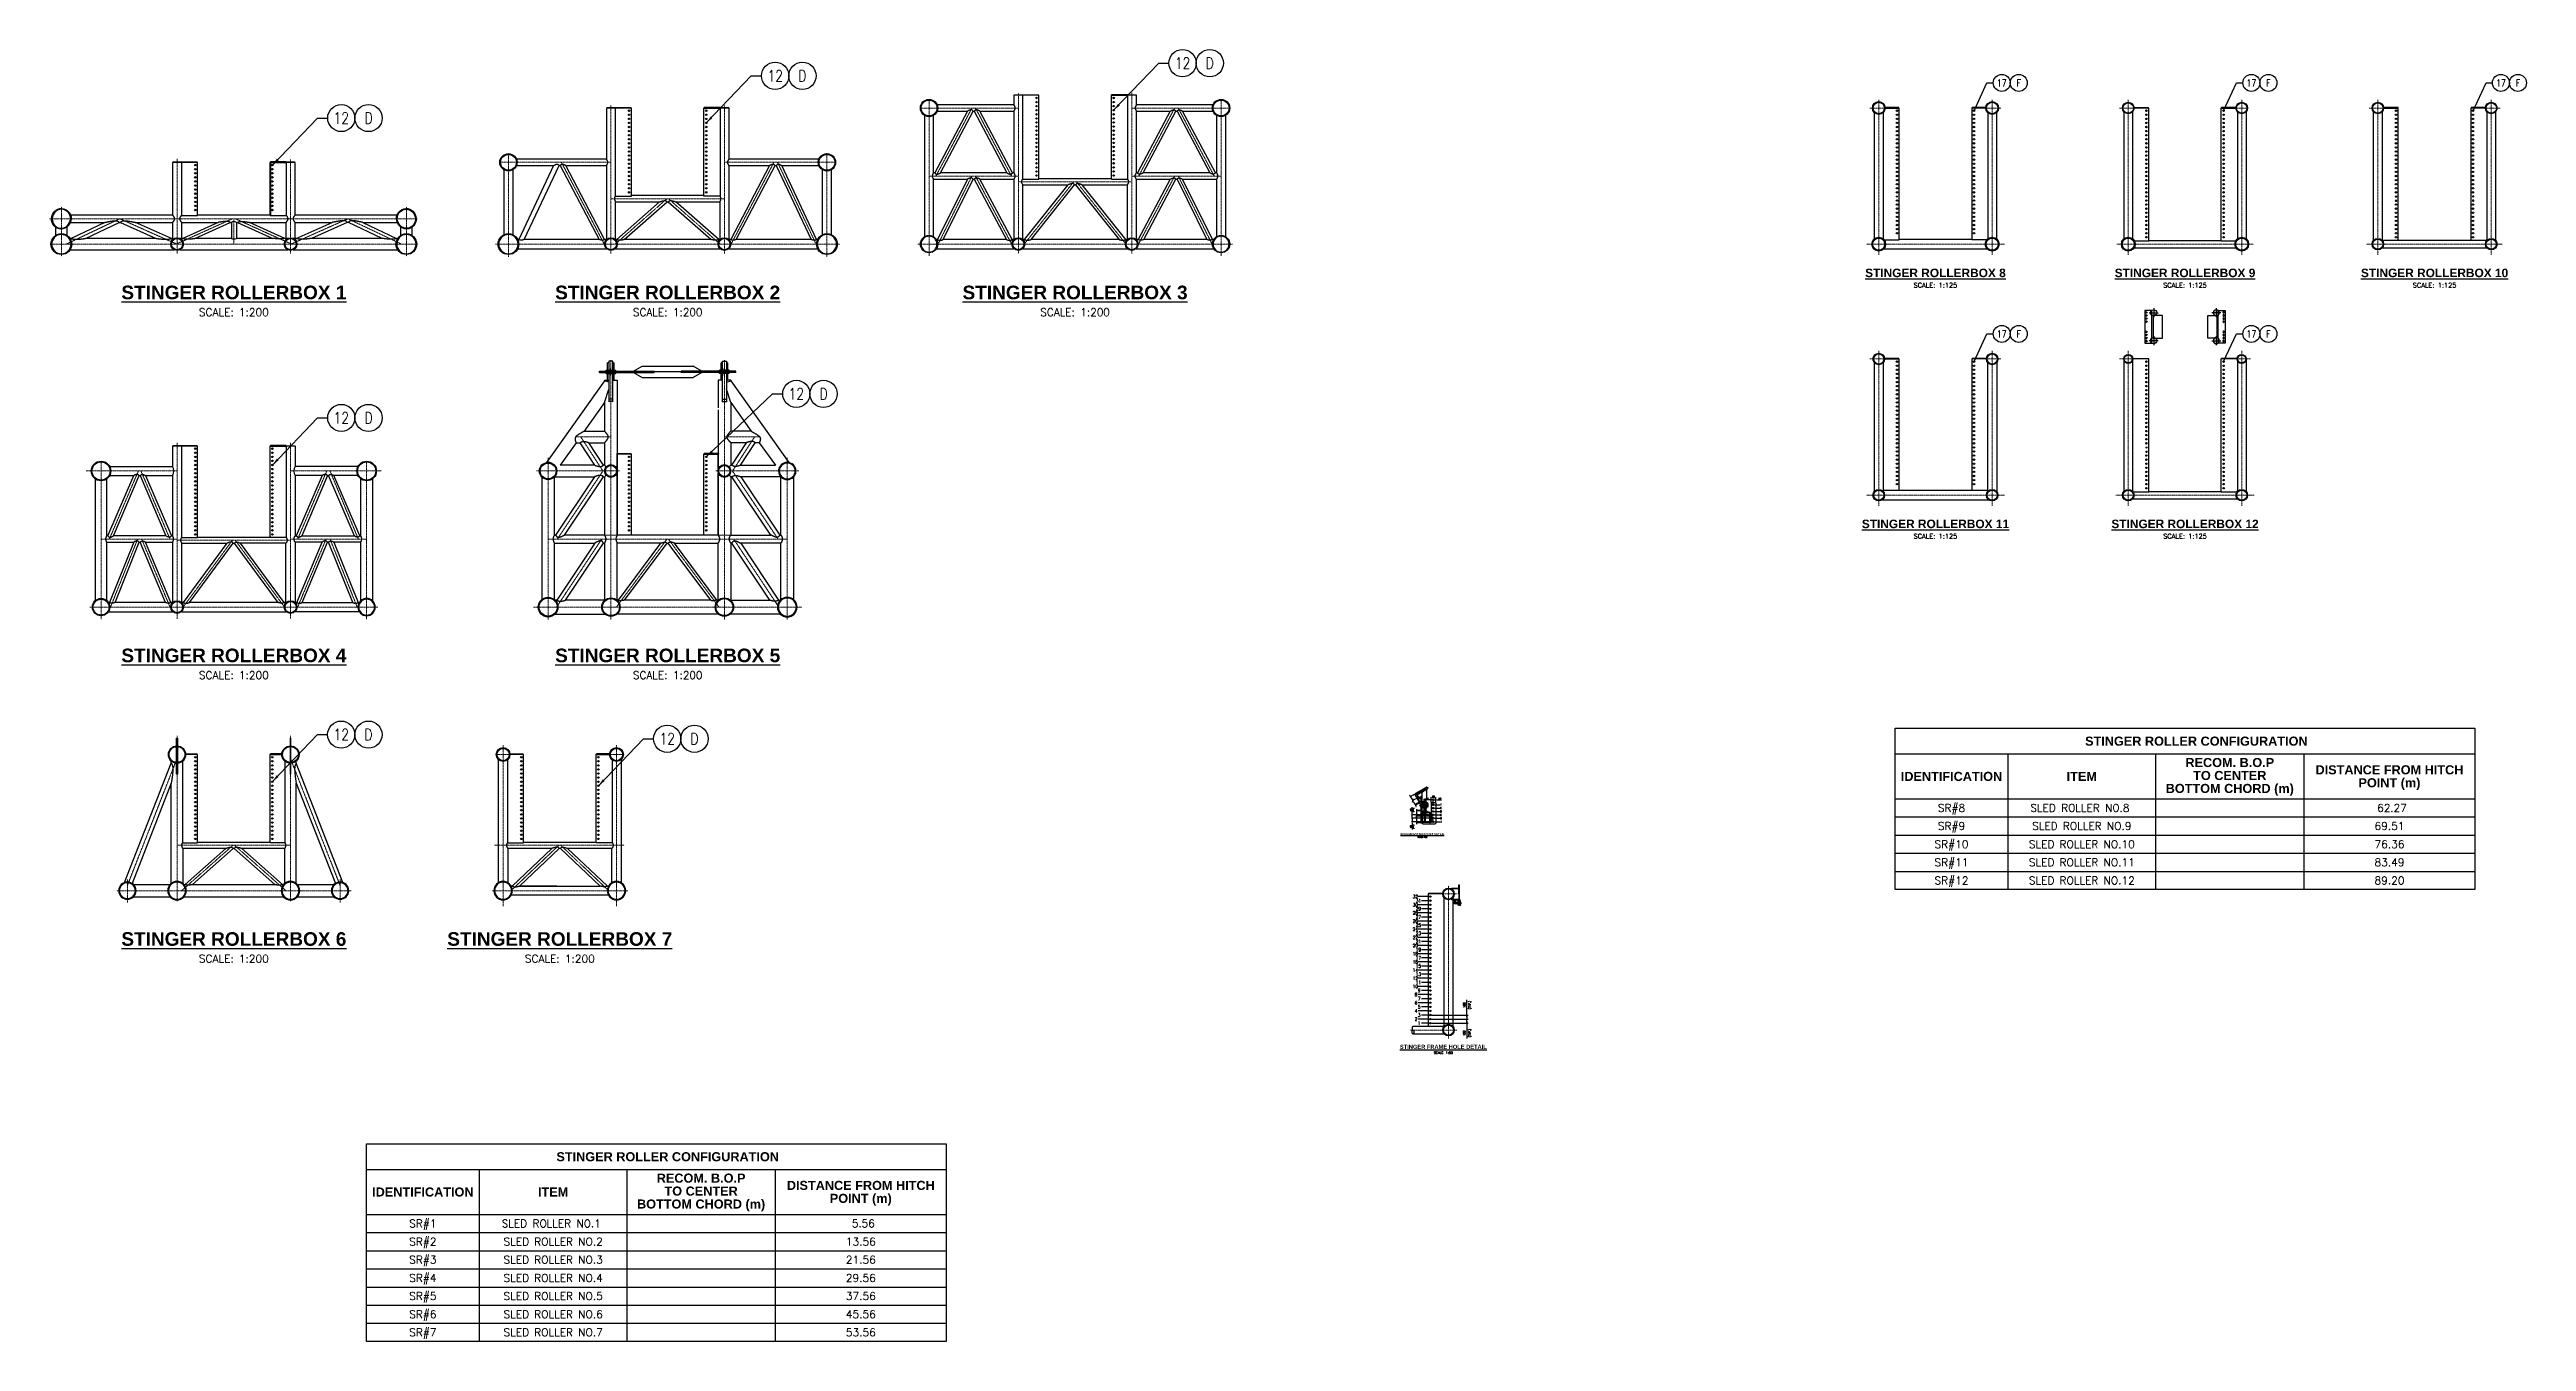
# Model space of a CAD drawing. Header units: millimetres. Extents: x 1177 to 110351, y -48371 to 8578.
import ezdxf
from ezdxf.enums import TextEntityAlignment as Align

# ---------------------------------------------------------------- set-up
doc = ezdxf.new("R2010")
doc.units = ezdxf.units.MM
for name, pattern in [('CENTER', [50.8, 31.75, -6.35, 6.35, -6.35]), ('CenterX2', [30, 18, -4, 4, -4]), ('DashedX2', [11, 7, -4]), ('HIDDEN', [9.525, 6.35, -3.175])]:
    doc.linetypes.add(name, pattern=pattern)
for name, color, linetype in [('1', 8, 'Continuous'), ('3', 6, 'DashedX2'), ('7', 4, 'CenterX2'), ('8', 1, 'Continuous'), ('brace', 2, 'Continuous'), ('cl', 1, 'Continuous'), ('DIM', 1, 'Continuous'), ('PH-20C6', 7, 'HIDDEN'), ('PH-60E', 7, 'Continuous'), ('PV-29F3', 7, 'Continuous'), ('PV-60E', 7, 'Continuous'), ('ROLLER HORIZONTAL', 6, 'HIDDEN'), ('TEXT25', 3, 'Continuous')]:
    doc.layers.add(name, color=color, linetype=linetype)
doc.layers.add('CENTRELINES', color=1, linetype='CENTER', lineweight=5)
doc.layers.add('text', color=7, linetype='Continuous', lineweight=5)
doc.styles.add('ARIALBOLD', font='arialbd.ttf')
doc.styles.add('ROMAND', font='romand.shx', dxfattribs={"width": 0.8})
doc.styles.add('ROMANS', font='simplex.shx', dxfattribs={"width": 0.8})
doc.dimstyles.new('125', dxfattribs={"dimscale": 125, "dimtxt": 1.7, "dimasz": 1.7, "dimexe": 1, "dimexo": 1, "dimgap": 1, "dimtad": 3, "dimdec": 0, "dimdsep": 46, "dimtxsty": 'ROMANS', "dimcen": 2.5, "dimclrd": 1, "dimclre": 1, "dimclrt": 2, "dimadec": 0, "dimazin": 0, "dimtfac": 1, "dimtdec": 0, "dimtmove": 0, "dimatfit": 3, "dimfxl": 2, "dimtolj": 1, "dimtzin": 0, "dimarcsym": 0})
doc.dimstyles.new('200', dxfattribs={"dimscale": 200, "dimtxt": 1.7, "dimasz": 1.7, "dimexe": 1, "dimexo": 1, "dimgap": 1, "dimtad": 3, "dimdec": 0, "dimdsep": 46, "dimtxsty": 'ROMANS', "dimcen": 2.5, "dimclrd": 1, "dimclre": 1, "dimclrt": 2, "dimadec": 0, "dimazin": 0, "dimtfac": 1, "dimtdec": 0, "dimtmove": 0, "dimatfit": 3, "dimfxl": 2, "dimtolj": 1, "dimtzin": 0, "dimarcsym": 0})
doc.dimstyles.new('30', dxfattribs={"dimscale": 30, "dimtxt": 1.7, "dimasz": 1.7, "dimexe": 1, "dimexo": 1, "dimgap": 1, "dimtad": 3, "dimdec": 0, "dimdsep": 46, "dimtxsty": 'ROMANS', "dimcen": 2.5, "dimclrd": 1, "dimclre": 1, "dimclrt": 2, "dimadec": 0, "dimazin": 0, "dimtfac": 1, "dimtdec": 0, "dimtmove": 0, "dimatfit": 3, "dimfxl": 2, "dimtolj": 1, "dimtzin": 0, "dimarcsym": 0})
doc.dimstyles.new('60', dxfattribs={"dimscale": 60, "dimtxt": 1.7, "dimasz": 1.7, "dimexe": 1, "dimexo": 1, "dimgap": 1, "dimtad": 3, "dimdec": 0, "dimdsep": 46, "dimtxsty": 'ROMANS', "dimcen": 2.5, "dimclrd": 1, "dimclre": 1, "dimclrt": 2, "dimadec": 0, "dimazin": 0, "dimtfac": 1, "dimtdec": 0, "dimtmove": 0, "dimatfit": 3, "dimfxl": 2, "dimtolj": 1, "dimtzin": 0, "dimarcsym": 0})

msp = doc.modelspace()

# ---------------------------------------------------------------- texts
at = {"layer": 'DIM', "color": 3, "style": 'ARIALBOLD'}
for s, p in [('STINGER ROLLER CONFIGURATION', (95800.7, -21908.1)), ('RECOM. B.O.P', (97273.9, -22851.2)), ('IDENTIFICATION', (85008.7, -23463.1)), ('ITEM', (90750.9, -23463.1)), ('BOTTOM CHORD (m)', (97273.9, -23993.6)), ('TO CENTER', (97273.9, -23422.4)), ('DISTANCE FROM HITCH', (104311.9, -23172.4)), ('POINT (m)', (104311.9, -23743.6)), ('STINGER ROLLER CONFIGURATION', (28422.7, -40227.7)), ('RECOM. B.O.P', (29895.9, -41170.7)), ('DISTANCE FROM HITCH', (36933.9, -41492)), ('IDENTIFICATION', (17630.8, -41782.7)), ('ITEM', (23373, -41782.7)), ('BOTTOM CHORD (m)', (29895.9, -42313.2)), ('TO CENTER', (29895.9, -41742)), ('POINT (m)', (36933.9, -42063.2))]:
    msp.add_text(s, height=400, dxfattribs=at).set_placement(p, align=Align.MIDDLE_CENTER)
at = {"layer": 'DIM', "color": 2, "style": 'ROMANS'}
for s, p in [('SR#8', (85008.7, -24851.9)), ('SLED ROLLER NO.8', (90670, -24851.9)), ('62.27', (104423.6, -24851.9)), ('SR#9', (85008.7, -25651.9)), ('SLED ROLLER NO.9', (90750.9, -25651.9)), ('69.51', (104311.9, -25651.9)), ('SR#10', (85008.7, -26451.9)), ('SR#11', (85008.7, -27251.9)), ('SLED ROLLER NO.10', (90750.9, -26451.9)), ('SLED ROLLER NO.11', (90750.9, -27251.9)), ('76.36', (104311.9, -26451.9)), ('83.49', (104311.9, -27251.9)), ('SR#12', (85008.7, -28051.9)), ('SLED ROLLER NO.12', (90750.9, -28051.9)), ('89.20', (104311.9, -28051.9)), ('SR#1', (17630.8, -43171.4)), ('SLED ROLLER NO.1', (23292.1, -43171.4)), ('5.56', (37045.7, -43171.4)), ('SR#2', (17630.8, -43971.4)), ('SR#3', (17630.8, -44771.4)), ('SLED ROLLER NO.2', (23373, -43971.4)), ('SLED ROLLER NO.3', (23373, -44771.4)), ('21.56', (36933.9, -44771.4)), ('13.56', (36933.9, -43971.4)), ('SR#4', (17630.8, -45571.4)), ('SLED ROLLER NO.4', (23373, -45571.4)), ('29.56', (36933.9, -45571.4)), ('SR#5', (17630.8, -46371.4)), ('SR#6', (17630.8, -47171.4)), ('SLED ROLLER NO.5', (23373, -46371.4)), ('37.56', (36933.9, -46371.4)), ('SR#7', (17630.8, -47971.4)), ('SLED ROLLER NO.6', (23373, -47171.4)), ('SLED ROLLER NO.7', (23373, -47971.4)), ('45.56', (36933.9, -47171.4)), ('53.56', (36933.9, -47971.4))]:
    msp.add_text(s, height=340, dxfattribs=at).set_placement(p, align=Align.MIDDLE_CENTER)
at = {"layer": 'DIM', "color": 3, "char_height": 375, "attachment_point": 5, "style": 'ARIALBOLD'}
for s, insert, width in [('{\\L\\A1;STINGER ROLLERBOX 8\\P}\\C2;\\Fromans|c0;\\H0.5667x;\\A1;SCALE: 1:125', (84300.7, -1500), 6224.073), ('{\\L\\A1;STINGER ROLLERBOX 9\\P}\\C2;\\Fromans|c0;\\H0.5667x;\\A1;SCALE: 1:125', (95300.7, -1500), 6224.073), ('{\\L\\A1;STINGER ROLLERBOX 10\\P}\\C2;\\Fromans|c0;\\H0.5667x;\\A1;SCALE: 1:125', (106300.7, -1500), 6967.915), ('{\\L\\A1;STINGER ROLLERBOX 11\\P}\\C2;\\Fromans|c0;\\H0.5667x;\\A1;SCALE: 1:125', (84300.7, -12563.4), 6967.915), ('{\\L\\A1;STINGER ROLLERBOX 12\\P}\\C2;\\Fromans|c0;\\H0.5667x;\\A1;SCALE: 1:125', (95300.7, -12563.4), 6967.915)]:
    msp.add_mtext(s, dxfattribs=dict(at, insert=insert, width=width))
at = {"layer": 'DIM', "color": 3, "attachment_point": 5, "style": 'ARIALBOLD'}
for s, insert, char_height in [('\\A1;{\\LSTINGER ROLLERBOX 1\\P\\Fromans|c0;\\H0.5667x;\\l\\C2;SCALE: 1:200}', (9300.7, -2500), 600), ('{\\L\\A1;STINGER ROLLERBOX 2\\P}\\C2;\\Fromans|c0;\\H0.5667x;\\A1;SCALE: 1:200', (28422.7, -2500), 600), ('{\\L\\A1;STINGER ROLLERBOX 3\\P}\\C2;\\Fromans|c0;\\H0.5667x;\\A1;SCALE: 1:200', (46378.5, -2500), 600), ('{\\L\\A1;STINGER ROLLERBOX 4\\P}\\C2;\\Fromans|c0;\\H0.5667x;\\A1;SCALE: 1:200', (9300.7, -18500), 600), ('{\\L\\A1;STINGER ROLLERBOX 5\\P}\\C2;\\Fromans|c0;\\H0.5667x;\\A1;SCALE: 1:200', (28422.7, -18500), 600), ('\\A1;{\\LROLLERBOX BRACKET DETAIL\\H1x;\\P\\Fromans|c0;\\H0.5667x;\\l\\C2;SCALE: 1:30}', (61690.1, -26063.5, 5000), 90), ('{\\L\\A1;STINGER ROLLERBOX 6\\P}\\C2;\\Fromans|c0;\\H0.5667x;\\A1;SCALE: 1:200', (9300.7, -31000), 600), ('{\\L\\A1;STINGER ROLLERBOX 7\\P}\\C2;\\Fromans|c0;\\H0.5667x;\\A1;SCALE: 1:200', (23666.7, -31000), 600), ('\\A1;{\\LSTINGER FRAME HOLE DETAIL\\P\\Fromans|c0;\\H0.5667x;\\l\\C2;SCALE: 1:60}', (62609.7, -35494.3, 116877.9), 180)]:
    msp.add_mtext(s, dxfattribs=dict(at, insert=insert, char_height=char_height))
at = {"layer": 'TEXT25', "style": 'ROMAND', "width": 0.8}
for tag, height, p in [('D', 75, (62507.9, -25010.1, 787)), ('E', 75, (62507.9, -24860.1, 787)), ('F', 75, (62507.9, -24710.1, 787)), ('A', 75, (62507.9, -25460.1, 787)), ('C', 75, (62507.9, -25160.1, 787)), ('B', 75, (62507.9, -25310.1, 787)), ('32', 150, (61375.3, -28761.8, 5000)), ('30', 150, (61375.3, -29121.8, 5000)), ('28', 150, (61375.3, -29481.8, 5000)), ('31', 150, (61513.2, -28941.8, 5000)), ('29', 150, (61513.2, -29301.8, 5000)), ('26', 150, (61375.3, -29841.8, 5000)), ('24', 150, (61375.3, -30201.8, 5000)), ('22', 150, (61375.3, -30561.8, 5000)), ('27', 150, (61513.2, -29661.8, 5000)), ('25', 150, (61513.2, -30021.8, 5000)), ('23', 150, (61513.2, -30381.8, 5000)), ('20', 150, (61375.3, -30921.8, 5000)), ('18', 150, (61375.3, -31281.8, 5000)), ('16', 150, (61375.3, -31641.8, 5000)), ('21', 150, (61513.2, -30741.8, 5000)), ('19', 150, (61513.2, -31101.8, 5000)), ('17', 150, (61513.2, -31461.8, 5000)), ('14', 150, (61375.3, -32001.8, 5000)), ('12', 150, (61375.3, -32361.8, 5000)), ('10', 150, (61375.3, -32721.8, 5000)), ('15', 150, (61513.2, -31821.8, 5000)), ('13', 150, (61513.2, -32181.8, 5000)), ('11', 150, (61513.2, -32541.8, 5000)), ('8', 150, (61408.7, -33081.8, 5000)), ('4', 150, (61408.7, -33801.8, 5000)), ('6', 150, (61408.7, -33441.8, 5000)), ('9', 150, (61546.6, -32901.8, 5000)), ('7', 150, (61546.6, -33261.8, 5000)), ('5', 150, (61546.6, -33621.8, 5000)), ('2', 150, (61408.7, -34161.8, 5000)), ('3', 150, (61546.6, -33981.8, 5000)), ('1', 150, (61546.6, -34341.8, 5000))]:
    msp.add_attdef(tag, text='??', height=height, dxfattribs=at).set_placement(p, align=Align.MIDDLE_CENTER)

# ---------------------------------------------------------------- blocks, each defined once
blk = doc.blocks.new('tip_roller')
at = {"ltscale": 0.1}
for p, q in [((123, 1245), (517, 1245)), ((320, 1442), (320, 1048)), ((-47, 0), (47, 0)), ((0, -47), (0, 47)), ((517, 15), (123, 15)), ((320, 212), (320, -182))]:
    blk.add_line(p, q, dxfattribs=at)
for points in [[(-75, -90), (242, -90), (242, 1350), (-75, 1350)], [(300, 131), (701, 131), (701, 1129), (300, 1129)]]:
    blk.add_lwpolyline(points, close=True)
for centre, radius in [((0, 1260), 31.5), ((0, 1125), 31.5), ((320, 1245), 132), ((0, 990), 31.5), ((0, 855), 31.5), ((0, 405), 31.5), ((0, 270), 31.5), ((0, 135), 31.5), ((0, 0), 31.5), ((320, 15), 132)]:
    blk.add_circle(centre, radius)
blk = doc.blocks.new('*D4')
at = {"layer": 'Defpoints', "color": 0}
for p in [(62075, -24645), (62275, -24404), (62275, -24645)]:
    blk.add_point(p, dxfattribs=at)
at = {"layer": 'DIM', "color": 1, "lineweight": -2}
for p, q in [((62075, -24615), (62075, -24374)), ((62126, -24404), (62224, -24404)), ((62275, -24615), (62275, -24374))]:
    blk.add_line(p, q, dxfattribs=at)
at = {"layer": 'DIM', "color": 1}
for points in [[(62126, -24395), (62126, -24412), (62075, -24404)], [(62224, -24412), (62224, -24395), (62275, -24404)]]:
    blk.add_solid(points, dxfattribs=at)
at = {"layer": 'DIM', "color": 2, "insert": (62175, -24348), "char_height": 51, "attachment_point": 5, "style": 'ROMANS'}
blk.add_mtext('\\A1;200', dxfattribs=at)
blk = doc.blocks.new('*D5')
at = {"layer": 'Defpoints', "color": 0}
for p in [(62075, -24494), (62075, -24645), (62155, -24660)]:
    blk.add_point(p, dxfattribs=at)
at = {"layer": 'DIM', "color": 1, "lineweight": -2}
for p, q in [((62024, -24494), (61847, -24494)), ((62075, -24615), (62075, -24464)), ((62155, -24494), (62075, -24494)), ((62155, -24630), (62155, -24464)), ((62206, -24494), (62257, -24494))]:
    blk.add_line(p, q, dxfattribs=at)
at = {"layer": 'DIM', "color": 1}
for points in [[(62024, -24503), (62024, -24486), (62075, -24494)], [(62206, -24486), (62206, -24503), (62155, -24494)]]:
    blk.add_solid(points, dxfattribs=at)
at = {"layer": 'DIM', "color": 2, "insert": (61910, -24439), "char_height": 51, "attachment_point": 5, "style": 'ROMANS'}
blk.add_mtext('\\A1;80', dxfattribs=at)
blk = doc.blocks.new('*D6')
at = {"layer": 'Defpoints', "color": 0}
for p in [(62155, -24660), (62275, -24494), (62275, -24641)]:
    blk.add_point(p, dxfattribs=at)
at = {"layer": 'DIM', "color": 1, "lineweight": -2}
for p, q in [((62104, -24494), (62053, -24494)), ((62155, -24630), (62155, -24464)), ((62155, -24494), (62275, -24494)), ((62275, -24611), (62275, -24464)), ((62326, -24494), (62534, -24494))]:
    blk.add_line(p, q, dxfattribs=at)
at = {"layer": 'DIM', "color": 1}
for points in [[(62104, -24503), (62104, -24486), (62155, -24494)], [(62326, -24486), (62326, -24503), (62275, -24494)]]:
    blk.add_solid(points, dxfattribs=at)
at = {"layer": 'DIM', "color": 2, "insert": (62456, -24439), "char_height": 51, "attachment_point": 5, "style": 'ROMANS'}
blk.add_mtext('\\A1;120', dxfattribs=at)
blk = doc.blocks.new('*D7')
at = {"color": 1, "lineweight": -2}
for p, q in [((62075, -25310), (61201, -25310)), ((62075, -25460), (61201, -25460)), ((61231, -25259), (61231, -25208)), ((61231, -25310), (61231, -25460)), ((61231, -25511), (61231, -25797))]:
    blk.add_line(p, q, dxfattribs=at)
at = {"color": 1}
for points in [[(61223, -25259), (61240, -25259), (61231, -25310)], [(61240, -25511), (61223, -25511), (61231, -25460)]]:
    blk.add_solid(points, dxfattribs=at)
at = {"layer": 'Defpoints', "color": 0}
for p in [(61231, -25460), (62105, -25310), (62105, -25460)]:
    blk.add_point(p, dxfattribs=at)
at = {"color": 2, "char_height": 51, "attachment_point": 5, "rotation": 90, "style": 'ROMANS'}
for s, insert in [('\\A1;150', (61176, -25680)), ('\\A1;(TYP.)', (61300, -25680))]:
    blk.add_mtext(s, dxfattribs=dict(at, insert=insert))
blk = doc.blocks.new('*D8')
at = {"color": 1, "lineweight": -2}
for p, q in [((61231, -25109), (61231, -24823)), ((62075, -25160), (61201, -25160)), ((62075, -25310), (61201, -25310)), ((61231, -25310), (61231, -25160)), ((61231, -25361), (61231, -25412))]:
    blk.add_line(p, q, dxfattribs=at)
at = {"color": 1}
for points in [[(61223, -25109), (61240, -25109), (61231, -25160)], [(61240, -25361), (61223, -25361), (61231, -25310)]]:
    blk.add_solid(points, dxfattribs=at)
at = {"layer": 'Defpoints', "color": 0}
for p in [(61231, -25160), (62105, -25160), (62105, -25310)]:
    blk.add_point(p, dxfattribs=at)
at = {"color": 2, "char_height": 51, "attachment_point": 5, "rotation": 90, "style": 'ROMANS'}
for s, insert in [('\\A1;150', (61176, -24941)), ('\\A1;(TYP.)', (61300, -24941))]:
    blk.add_mtext(s, dxfattribs=dict(at, insert=insert))
blk = doc.blocks.new('SAFETYCLIP3_S')
at = {"ltscale": 7}
for p, q in [((85, 18), (0, 18)), ((0, 15), (85, 15)), ((85, -12), (85, 20)), ((85, 14), (88, 14)), ((88, -12), (88, 20)), ((125, 18), (88, 18)), ((88, 15), (125, 15)), ((125, 15), (125, 18)), ((0, -18), (82, -18)), ((10, -15), (82, -15))]:
    blk.add_line(p, q, dxfattribs=at)
blk.add_circle((0, 0), 15, dxfattribs=at)
for centre, radius, start, end in [((0, 0), 18, 90, 56.44269), ((86, 20), 1.5, 0, 180), ((82, -12), 3, 270, 0), ((82, -12), 6, 270, 0)]:
    blk.add_arc(centre, radius, start, end, dxfattribs=at)
at = {"layer": '7', "ltscale": 7}
for q in [(-22, 0), (0, 22), (0, -22), (22, 0)]:
    blk.add_line((0, 0), q, dxfattribs=at)
blk = doc.blocks.new('jsi_blesk')
blk.add_line((0, 0), (0, 0))
blk.add_line((0, 0), (0, 0))
blk.add_line((0, 0), (0, 0))
blk = doc.blocks.new('*D9')
at = {"layer": 'Defpoints', "color": 0}
for p in [(62037, -34162), (62037, -34342), (63643, -34162)]:
    blk.add_point(p, dxfattribs=at)
at = {"layer": 'DIM', "color": 1, "lineweight": -2}
for p, q in [((62097, -34162), (63703, -34162)), ((62097, -34342), (63703, -34342)), ((63643, -34060), (63643, -33958)), ((63643, -34342), (63643, -34162)), ((63643, -34342), (63643, -35016)), ((63643, -34444), (63643, -34546))]:
    blk.add_line(p, q, dxfattribs=at)
at = {"layer": 'DIM', "color": 1}
for points in [[(63626, -34060), (63660, -34060), (63643, -34162)], [(63660, -34444), (63626, -34444), (63643, -34342)]]:
    blk.add_solid(points, dxfattribs=at)
at = {"layer": 'DIM', "color": 2, "char_height": 102, "attachment_point": 5, "rotation": 90, "style": 'ROMANS'}
for s, insert in [('\\A1;180', (63532, -34781)), ('\\A1;(TYP.)', (63781, -34781))]:
    blk.add_mtext(s, dxfattribs=dict(at, insert=insert))
blk = doc.blocks.new('*D10')
at = {"layer": 'Defpoints', "color": 0}
for p in [(62037, -33982), (62037, -34162), (63643, -34162)]:
    blk.add_point(p, dxfattribs=at)
at = {"layer": 'DIM', "color": 1, "lineweight": -2}
for p, q in [((63643, -33982), (63643, -33308)), ((63643, -33880), (63643, -33778)), ((62097, -33982), (63703, -33982)), ((62097, -34162), (63703, -34162)), ((63643, -33982), (63643, -34162)), ((63643, -34264), (63643, -34366))]:
    blk.add_line(p, q, dxfattribs=at)
at = {"layer": 'DIM', "color": 1}
for points in [[(63626, -33880), (63660, -33880), (63643, -33982)], [(63660, -34264), (63626, -34264), (63643, -34162)]]:
    blk.add_solid(points, dxfattribs=at)
at = {"layer": 'DIM', "color": 2, "char_height": 102, "attachment_point": 5, "rotation": 90, "style": 'ROMANS'}
for s, insert in [('\\A1;180', (63532, -33543)), ('\\A1;(TYP.)', (63781, -33543))]:
    blk.add_mtext(s, dxfattribs=dict(at, insert=insert))
blk = doc.blocks.new('A3 - TAGG')
at = {"layer": 'TEXT25'}
blk.add_circle((0, 0), 3, dxfattribs=at)
at = {"layer": 'TEXT25', "style": 'ROMAND', "width": 0.8}
blk.add_attdef('1', text='', height=2.5, dxfattribs=at).set_placement((0, 0), align=Align.MIDDLE_CENTER)
blk = doc.blocks.new('section_1')
for p, q in [((-2297, 3600), (-2703, 3600)), ((-2703, 3600), (-2703, 1281)), ((-2312, 3610), (-2688, 3610)), ((-2688, 3610), (-2688, 3600)), ((-2312, 3600), (-2312, 3610)), ((2703, 3600), (2297, 3600)), ((2688, 3610), (2312, 3610)), ((2312, 3610), (2312, 3600)), ((2688, 3600), (2688, 3610)), ((2703, 1281), (2703, 3600)), ((-2703, 1281), (-7195, 1281)), ((1600, 1281), (-1600, 1281)), ((7195, 1281), (2703, 1281)), ((-7857, 747), (-7857, 380)), ((-7349, 380), (-7349, 758)), ((-7172, 254), (-7222, 254)), ((-7202, 957), (-5689, 957)), ((-3424, 254), (-6536, 254)), ((-5051, 957), (-5001, 957)), ((-4330, 957), (-2703, 957)), ((-2703, 254), (-2753, 254)), ((-2703, 957), (-2703, 192)), ((-2247, 254), (-2383, 254)), ((-2297, 957), (-691, 957)), ((-2297, 227), (-2297, 957)), ((-691, 957), (-2247, 254)), ((-1715, 254), (-160, 957)), ((-110, 254), (-1715, 254)), ((-160, 957), (-110, 957)), ((-110, 957), (-110, 254)), ((110, 957), (160, 957)), ((110, 957), (110, 254)), ((1715, 254), (110, 254)), ((160, 957), (1715, 254)), ((691, 957), (2297, 957)), ((2247, 254), (691, 957)), ((2753, 254), (2247, 254)), ((2297, 957), (2297, 192)), ((2703, 192), (2703, 957)), ((2703, 957), (4330, 957)), ((6536, 254), (3424, 254)), ((5051, 957), (5001, 957)), ((5689, 957), (7202, 957)), ((7349, 758), (7349, 380)), ((7857, 380), (7857, 747)), ((-7222, -254), (-2617, -254)), ((-2383, -254), (2383, -254)), ((2617, -254), (7222, -254))]:
    blk.add_line(p, q)
at = {"extrusion": (0, 1, 0)}
for p, q in [((-2311, 3625), (-2311, 1263)), ((-2311, 3625), (-1612, 3625)), ((-1600, 3600), (-2311, 3600)), ((-1612, 3600), (-1612, 3625)), ((-1600, 1263), (-1600, 3600)), ((1600, 1263), (1600, 3600)), ((1600, 3600), (2311, 3600)), ((2311, 3625), (1612, 3625)), ((1612, 3600), (1612, 3625)), ((2311, 3625), (2311, 1263)), ((-2311, 1263), (-1600, 1263)), ((1600, 1263), (2311, 1263))]:
    blk.add_line(p, q, dxfattribs=at)
at = {"extrusion": (2.1389e-15, 0, -1)}
for p, q in [((-5689, 957), (-7174, 254)), ((-6536, 254), (-5051, 957)), ((-5001, 957), (-3424, 254)), ((-2753, 254), (-4330, 957))]:
    blk.add_line(p, q, dxfattribs=at)
at = {"extrusion": (-2.1389e-15, 0, -1)}
for p, q in [((2753, 254), (4330, 957)), ((5001, 957), (3424, 254)), ((6536, 254), (5051, 957)), ((5689, 957), (7174, 254))]:
    blk.add_line(p, q, dxfattribs=at)
for centre in [(-1700, 3483), (-1700, 3303), (1700, 3483), (1700, 3303), (-1700, 3123), (-1700, 2943), (-1700, 2763), (-1700, 2583), (-1700, 2403), (-1700, 2223), (1700, 3123), (1700, 2943), (1700, 2763), (1700, 2583), (1700, 2403), (1700, 2223), (-1700, 2043), (-1700, 1863), (-1700, 1683), (-1700, 1503), (1700, 2043), (1700, 1863), (1700, 1683), (1700, 1503)]:
    blk.add_circle(centre, 31)
at = {"ltscale": 0.5}
for centre, radius in [((-2500, 0), 280), ((-2500, 0), 248), ((2500, 0), 280), ((2500, 0), 248)]:
    blk.add_circle(centre, radius, dxfattribs=at)
for centre, radius, start, end in [((-2500, 0), 305, 123.61391, 131.77672), ((0, 838), 162, 47.43367, 132.56633), ((0, 483), 254, 244.44996, 295.55004)]:
    blk.add_arc(centre, radius, start, end)
for centre, major_axis, ratio, start_param, end_param in [((-7603, 1119), (104, 442), 0.9526177, -3.141592653589812, 3.141592653589774), ((-7603, 1119), (96, 409), 0.9526177, 3.1415927, 9.424778), ((7603, 1119), (-104, 442), 0.9526177, -3.1415926535897905, 3.141592653589796), ((7603, 1119), (-96, 409), 0.9526177, 3.1415927, 9.424778), ((-7603, 0), (458, 0), 0.997354, -3.141592653589793, 3.141592653589793), ((-7603, 0), (426, 0), 0.997354, 3.1415927, 9.424778), ((7603, 0), (-458, 0), 0.997354, -3.141592653589793, 3.141592653589793), ((7603, 0), (-426, 0), 0.997354, 3.1415927, 9.424778)]:
    blk.add_ellipse(centre, major_axis=major_axis, ratio=ratio, start_param=start_param, end_param=end_param)
for points, knots in [([(-5689, 957), (-5689, 957), (-5689, 957), (-5688, 957), (-5688, 957), (-5686, 958), (-5686, 958), (-5684, 958), (-5683, 958), (-5679, 959), (-5677, 960), (-5671, 961), (-5668, 961), (-5663, 963), (-5660, 963), (-5655, 964), (-5653, 965), (-5648, 966), (-5645, 966), (-5640, 967), (-5637, 968), (-5629, 969), (-5623, 971), (-5612, 973), (-5606, 974), (-5594, 976), (-5588, 978), (-5576, 980), (-5570, 981), (-5551, 985), (-5539, 987), (-5516, 991), (-5504, 994), (-5478, 998), (-5465, 1001), (-5439, 1005), (-5426, 1008), (-5399, 1012), (-5385, 1014), (-5358, 1019), (-5344, 1021), (-5324, 1023), (-5317, 1024), (-5304, 1026), (-5297, 1027), (-5284, 1028), (-5277, 1029), (-5264, 1030), (-5257, 1030), (-5244, 1031), (-5237, 1031), (-5225, 1032), (-5218, 1032), (-5208, 1032), (-5204, 1032), (-5195, 1032), (-5191, 1032), (-5182, 1031), (-5178, 1031), (-5169, 1030), (-5164, 1029), (-5156, 1028), (-5152, 1027), (-5143, 1025), (-5139, 1024), (-5131, 1022), (-5127, 1020), (-5120, 1017), (-5116, 1016), (-5111, 1013), (-5109, 1012), (-5105, 1010), (-5103, 1009), (-5100, 1007), (-5098, 1006), (-5094, 1004), (-5093, 1002), (-5090, 1000), (-5088, 999), (-5085, 996), (-5084, 995), (-5081, 993), (-5079, 992), (-5077, 989), (-5076, 988), (-5073, 985), (-5071, 983), (-5067, 979), (-5065, 977), (-5062, 973), (-5061, 971), (-5059, 968), (-5057, 967), (-5056, 964), (-5055, 963), (-5053, 961), (-5053, 960), (-5052, 959), (-5051, 958), (-5051, 957), (-5051, 957), (-5051, 957)], [494.9861749, 494.9861749, 494.9861749, 494.9861749, 500.830793, 500.830793, 506.6754111, 506.6754111, 512.5200292, 512.5200292, 518.3646473, 518.3646473, 530.0538835, 530.0538835, 541.7431197, 541.7431197, 550.7419985, 550.7419985, 559.7408773, 559.7408773, 568.739756, 568.739756, 577.7386348, 577.7386348, 595.7363923, 595.7363923, 613.7341498, 613.7341498, 631.7319073, 631.7319073, 649.7296649, 649.7296649, 685.7251799, 685.7251799, 723.7560761, 723.7560761, 761.7869724, 761.7869724, 799.8178686, 799.8178686, 837.8487649, 837.8487649, 875.8796611, 875.8796611, 894.8951092, 894.8951092, 913.9105573, 913.9105573, 932.9260054, 932.9260054, 951.9414536, 951.9414536, 970.9569017, 970.9569017, 989.9723498, 989.9723498, 1002.2497353, 1002.2497353, 1014.5271207, 1014.5271207, 1026.8045062, 1026.8045062, 1039.0818917, 1039.0818917, 1051.3592771, 1051.3592771, 1063.6366626, 1063.6366626, 1075.9140481, 1075.9140481, 1088.1914336, 1088.1914336, 1094.7913834, 1094.7913834, 1101.3913332, 1101.3913332, 1107.991283, 1107.991283, 1114.5912328, 1114.5912328, 1121.1911826, 1121.1911826, 1127.7911324, 1127.7911324, 1134.3910822, 1134.3910822, 1140.991032, 1140.991032, 1153.4414765, 1153.4414765, 1165.891921, 1165.891921, 1178.3423655, 1178.3423655, 1190.7928099, 1190.7928099, 1203.2432544, 1203.2432544, 1215.6936989, 1215.6936989, 1228.1441433, 1228.1441433, 1240.5945878, 1240.5945878, 1240.5945878, 1240.5945878]), ([(-5001, 957), (-5001, 957), (-5001, 957), (-5000, 958), (-5000, 958), (-4999, 960), (-4999, 961), (-4997, 963), (-4996, 964), (-4994, 966), (-4993, 968), (-4991, 971), (-4989, 973), (-4986, 977), (-4985, 978), (-4981, 982), (-4979, 984), (-4975, 988), (-4974, 990), (-4970, 993), (-4968, 995), (-4963, 998), (-4961, 1000), (-4957, 1003), (-4954, 1005), (-4949, 1008), (-4946, 1010), (-4941, 1013), (-4938, 1014), (-4932, 1017), (-4929, 1018), (-4923, 1020), (-4920, 1021), (-4913, 1023), (-4910, 1024), (-4903, 1026), (-4900, 1026), (-4889, 1028), (-4882, 1029), (-4868, 1031), (-4861, 1031), (-4847, 1032), (-4840, 1032), (-4825, 1032), (-4817, 1032), (-4800, 1031), (-4791, 1031), (-4774, 1029), (-4765, 1029), (-4748, 1027), (-4739, 1026), (-4722, 1024), (-4713, 1023), (-4695, 1021), (-4686, 1019), (-4669, 1017), (-4660, 1016), (-4642, 1013), (-4633, 1012), (-4615, 1009), (-4606, 1007), (-4589, 1005), (-4580, 1003), (-4563, 1000), (-4554, 999), (-4536, 996), (-4528, 994), (-4511, 991), (-4502, 990), (-4486, 986), (-4477, 985), (-4461, 982), (-4453, 980), (-4437, 978), (-4429, 976), (-4415, 973), (-4408, 972), (-4394, 969), (-4387, 968), (-4377, 966), (-4374, 966), (-4368, 964), (-4364, 964), (-4358, 963), (-4355, 962), (-4350, 961), (-4347, 960), (-4343, 960), (-4341, 959), (-4338, 959), (-4337, 959), (-4336, 958), (-4335, 958), (-4334, 958), (-4333, 958), (-4332, 958), (-4332, 957), (-4331, 957), (-4331, 957), (-4330, 957), (-4330, 957), (-4330, 957)], [261.4634222, 261.4634222, 261.4634222, 261.4634222, 273.8101097, 273.8101097, 286.1567972, 286.1567972, 298.5034846, 298.5034846, 310.8501721, 310.8501721, 323.1968596, 323.1968596, 335.543547, 335.543547, 347.8902345, 347.8902345, 360.236922, 360.236922, 370.4050421, 370.4050421, 380.5731623, 380.5731623, 390.7412824, 390.7412824, 400.9094026, 400.9094026, 411.0775228, 411.0775228, 421.2456429, 421.2456429, 431.4137631, 431.4137631, 441.5818832, 441.5818832, 451.7500034, 451.7500034, 461.9181235, 461.9181235, 482.2543639, 482.2543639, 502.5906042, 502.5906042, 522.9268445, 522.9268445, 547.9497865, 547.9497865, 572.9727285, 572.9727285, 597.9956705, 597.9956705, 623.0186125, 623.0186125, 648.0415545, 648.0415545, 673.0644965, 673.0644965, 698.0874384, 698.0874384, 723.1103804, 723.1103804, 748.1333224, 748.1333224, 773.1562644, 773.1562644, 798.1792064, 798.1792064, 823.2021484, 823.2021484, 848.2250904, 848.2250904, 873.2480324, 873.2480324, 898.2709744, 898.2709744, 923.2939164, 923.2939164, 944.5891742, 944.5891742, 965.8844319, 965.8844319, 976.5320608, 976.5320608, 987.1796897, 987.1796897, 997.8273186, 997.8273186, 1008.4749474, 1008.4749474, 1016.7192296, 1016.7192296, 1020.8413707, 1020.8413707, 1024.9635118, 1024.9635118, 1029.0856529, 1029.0856529, 1033.207794, 1033.207794, 1037.3299351, 1037.3299351, 1041.4520762, 1041.4520762, 1041.4520762, 1041.4520762]), ([(5001, 957), (5001, 957), (5001, 957), (5000, 958), (5000, 958), (4999, 960), (4999, 961), (4997, 963), (4996, 964), (4994, 966), (4993, 968), (4991, 971), (4989, 973), (4986, 977), (4985, 978), (4981, 982), (4979, 984), (4975, 988), (4974, 990), (4970, 993), (4968, 995), (4963, 998), (4961, 1000), (4957, 1003), (4954, 1005), (4949, 1008), (4946, 1010), (4941, 1013), (4938, 1014), (4932, 1017), (4929, 1018), (4923, 1020), (4920, 1021), (4913, 1023), (4910, 1024), (4903, 1026), (4900, 1026), (4889, 1028), (4882, 1029), (4868, 1031), (4861, 1031), (4847, 1032), (4840, 1032), (4825, 1032), (4817, 1032), (4800, 1031), (4791, 1031), (4774, 1029), (4765, 1029), (4748, 1027), (4739, 1026), (4722, 1024), (4713, 1023), (4695, 1021), (4686, 1019), (4669, 1017), (4660, 1016), (4642, 1013), (4633, 1012), (4615, 1009), (4606, 1007), (4589, 1005), (4580, 1003), (4563, 1000), (4554, 999), (4536, 996), (4528, 994), (4511, 991), (4502, 990), (4486, 986), (4477, 985), (4461, 982), (4453, 980), (4437, 978), (4429, 976), (4415, 973), (4408, 972), (4394, 969), (4387, 968), (4377, 966), (4374, 966), (4368, 964), (4364, 964), (4358, 963), (4355, 962), (4350, 961), (4347, 960), (4343, 960), (4341, 959), (4338, 959), (4337, 959), (4336, 958), (4335, 958), (4334, 958), (4333, 958), (4332, 958), (4332, 957), (4331, 957), (4331, 957), (4330, 957), (4330, 957), (4330, 957)], [261.4634222, 261.4634222, 261.4634222, 261.4634222, 273.8101097, 273.8101097, 286.1567972, 286.1567972, 298.5034846, 298.5034846, 310.8501721, 310.8501721, 323.1968596, 323.1968596, 335.543547, 335.543547, 347.8902345, 347.8902345, 360.236922, 360.236922, 370.4050421, 370.4050421, 380.5731623, 380.5731623, 390.7412824, 390.7412824, 400.9094026, 400.9094026, 411.0775228, 411.0775228, 421.2456429, 421.2456429, 431.4137631, 431.4137631, 441.5818832, 441.5818832, 451.7500034, 451.7500034, 461.9181235, 461.9181235, 482.2543639, 482.2543639, 502.5906042, 502.5906042, 522.9268445, 522.9268445, 547.9497865, 547.9497865, 572.9727285, 572.9727285, 597.9956705, 597.9956705, 623.0186125, 623.0186125, 648.0415545, 648.0415545, 673.0644965, 673.0644965, 698.0874384, 698.0874384, 723.1103804, 723.1103804, 748.1333224, 748.1333224, 773.1562644, 773.1562644, 798.1792064, 798.1792064, 823.2021484, 823.2021484, 848.2250904, 848.2250904, 873.2480324, 873.2480324, 898.2709744, 898.2709744, 923.2939164, 923.2939164, 944.5891742, 944.5891742, 965.8844319, 965.8844319, 976.5320608, 976.5320608, 987.1796897, 987.1796897, 997.8273186, 997.8273186, 1008.4749474, 1008.4749474, 1016.7192296, 1016.7192296, 1020.8413707, 1020.8413707, 1024.9635118, 1024.9635118, 1029.0856529, 1029.0856529, 1033.207794, 1033.207794, 1037.3299351, 1037.3299351, 1041.4520762, 1041.4520762, 1041.4520762, 1041.4520762]), ([(5689, 957), (5689, 957), (5689, 957), (5688, 957), (5688, 957), (5686, 958), (5686, 958), (5684, 958), (5683, 958), (5679, 959), (5677, 960), (5671, 961), (5668, 961), (5663, 963), (5660, 963), (5655, 964), (5653, 965), (5648, 966), (5645, 966), (5640, 967), (5637, 968), (5629, 969), (5623, 971), (5612, 973), (5606, 974), (5594, 976), (5588, 978), (5576, 980), (5570, 981), (5551, 985), (5539, 987), (5516, 991), (5504, 994), (5478, 998), (5465, 1001), (5439, 1005), (5426, 1008), (5399, 1012), (5385, 1014), (5358, 1019), (5344, 1021), (5324, 1023), (5317, 1024), (5304, 1026), (5297, 1027), (5284, 1028), (5277, 1029), (5264, 1030), (5257, 1030), (5244, 1031), (5237, 1031), (5225, 1032), (5218, 1032), (5208, 1032), (5204, 1032), (5195, 1032), (5191, 1032), (5182, 1031), (5178, 1031), (5169, 1030), (5164, 1029), (5156, 1028), (5152, 1027), (5143, 1025), (5139, 1024), (5131, 1022), (5127, 1020), (5120, 1017), (5116, 1016), (5111, 1013), (5109, 1012), (5105, 1010), (5103, 1009), (5100, 1007), (5098, 1006), (5094, 1004), (5093, 1002), (5090, 1000), (5088, 999), (5085, 996), (5084, 995), (5081, 993), (5079, 992), (5077, 989), (5076, 988), (5073, 985), (5071, 983), (5067, 979), (5065, 977), (5062, 973), (5061, 971), (5059, 968), (5057, 967), (5056, 964), (5055, 963), (5053, 961), (5053, 960), (5052, 959), (5051, 958), (5051, 957), (5051, 957), (5051, 957)], [494.9861749, 494.9861749, 494.9861749, 494.9861749, 500.830793, 500.830793, 506.6754111, 506.6754111, 512.5200292, 512.5200292, 518.3646473, 518.3646473, 530.0538835, 530.0538835, 541.7431197, 541.7431197, 550.7419985, 550.7419985, 559.7408773, 559.7408773, 568.739756, 568.739756, 577.7386348, 577.7386348, 595.7363923, 595.7363923, 613.7341498, 613.7341498, 631.7319073, 631.7319073, 649.7296649, 649.7296649, 685.7251799, 685.7251799, 723.7560761, 723.7560761, 761.7869724, 761.7869724, 799.8178686, 799.8178686, 837.8487649, 837.8487649, 875.8796611, 875.8796611, 894.8951092, 894.8951092, 913.9105573, 913.9105573, 932.9260054, 932.9260054, 951.9414536, 951.9414536, 970.9569017, 970.9569017, 989.9723498, 989.9723498, 1002.2497353, 1002.2497353, 1014.5271207, 1014.5271207, 1026.8045062, 1026.8045062, 1039.0818917, 1039.0818917, 1051.3592771, 1051.3592771, 1063.6366626, 1063.6366626, 1075.9140481, 1075.9140481, 1088.1914336, 1088.1914336, 1094.7913834, 1094.7913834, 1101.3913332, 1101.3913332, 1107.991283, 1107.991283, 1114.5912328, 1114.5912328, 1121.1911826, 1121.1911826, 1127.7911324, 1127.7911324, 1134.3910822, 1134.3910822, 1140.991032, 1140.991032, 1153.4414765, 1153.4414765, 1165.891921, 1165.891921, 1178.3423655, 1178.3423655, 1190.7928099, 1190.7928099, 1203.2432544, 1203.2432544, 1215.6936989, 1215.6936989, 1228.1441433, 1228.1441433, 1240.5945878, 1240.5945878, 1240.5945878, 1240.5945878])]:
    blk.add_open_spline(points, degree=3, knots=knots)
at = {"layer": 'CENTRELINES', "color": 1, "linetype": 'CENTER', "ltscale": 0.4}
for p, q in [((-2500, 3755), (-2500, -410)), ((2500, 3727), (2500, -410)), ((8084, 1119), (-8124, 1119)), ((-7603, 1650), (-7603, -533)), ((-7391, 0), (-5028, 1119)), ((-2519, 0), (-5029, 1119)), ((-2543, 0), (-67, 1119)), ((0, 1119), (0, 0)), ((2543, 0), (67, 1119)), ((2519, 0), (5029, 1119)), ((7391, 0), (5028, 1119)), ((7603, 1650), (7603, -533)), ((8061, 0), (-8061, 0))]:
    blk.add_line(p, q, dxfattribs=at)
at = {"layer": 'PH-20C6', "extrusion": (0, 1, 0)}
blk.add_line((1625, 1263), (1625, 3600), dxfattribs=at)
at = {"layer": 'PH-60E'}
for points in [[(-7174, 254), (-7174, 254), (-7173, 254), (-7173, 254), (-7172, 253), (-7170, 252), (-7169, 252), (-7166, 251), (-7165, 250), (-7161, 249), (-7159, 248), (-7155, 246), (-7153, 245), (-7149, 244), (-7147, 243), (-7145, 243)], [(7174, 254), (7174, 254), (7173, 254), (7173, 254), (7172, 253), (7170, 252), (7169, 252), (7166, 251), (7165, 250), (7161, 249), (7159, 248), (7155, 246), (7153, 245), (7149, 244), (7147, 243), (7145, 243)]]:
    blk.add_open_spline(points, degree=3, knots=[296.4533295, 296.4533295, 296.4533295, 296.4533295, 308.4194425, 308.4194425, 320.3855555, 320.3855555, 332.3516686, 332.3516686, 344.3177816, 344.3177816, 356.2838946, 356.2838946, 368.2500076, 368.2500076, 375.8276277, 375.8276277, 375.8276277, 375.8276277], dxfattribs=at)
at = {"layer": 'PV-29F3'}
for points, knots in [([(-2703, 1281), (-2703, 1281), (-2703, 1281), (-2702, 1280), (-2701, 1279), (-2700, 1277), (-2699, 1275), (-2696, 1272), (-2695, 1270), (-2691, 1266), (-2690, 1264), (-2686, 1259), (-2684, 1256), (-2679, 1250), (-2677, 1247), (-2673, 1240), (-2670, 1237), (-2665, 1230), (-2663, 1226), (-2658, 1219), (-2655, 1214), (-2650, 1206), (-2648, 1201), (-2643, 1192), (-2640, 1187), (-2636, 1178), (-2634, 1173), (-2630, 1162), (-2628, 1157), (-2626, 1149), (-2626, 1146), (-2625, 1141), (-2624, 1138), (-2623, 1133), (-2623, 1130), (-2623, 1125), (-2623, 1122), (-2623, 1119)], [784.0116766, 784.0116766, 784.0116766, 784.0116766, 800.0933872, 800.0933872, 816.1750978, 816.1750978, 832.2568084, 832.2568084, 848.338519, 848.338519, 864.4202296, 864.4202296, 880.5019402, 880.5019402, 896.5836508, 896.5836508, 912.6653614, 912.6653614, 929.250804, 929.250804, 945.8362466, 945.8362466, 962.4216892, 962.4216892, 979.0071318, 979.0071318, 995.5925744, 995.5925744, 1012.178017, 1012.178017, 1020.4707383, 1020.4707383, 1028.7634596, 1028.7634596, 1037.0561809, 1037.0561809, 1045.3489022, 1045.3489022, 1045.3489022, 1045.3489022]), ([(-2623, 1119), (-2623, 1116), (-2623, 1114), (-2623, 1108), (-2623, 1105), (-2624, 1100), (-2625, 1097), (-2626, 1092), (-2626, 1089), (-2628, 1081), (-2630, 1076), (-2634, 1066), (-2636, 1061), (-2640, 1051), (-2643, 1046), (-2648, 1037), (-2650, 1032), (-2655, 1024), (-2658, 1020), (-2663, 1012), (-2665, 1008), (-2670, 1001), (-2673, 998), (-2677, 991), (-2679, 988), (-2684, 982), (-2686, 980), (-2690, 975), (-2691, 972), (-2695, 968), (-2696, 966), (-2699, 963), (-2700, 962), (-2701, 959), (-2702, 959), (-2703, 957), (-2703, 957), (-2703, 957)], [0, 0, 0, 0, 8.2927213, 8.2927213, 16.5854426, 16.5854426, 24.8781639, 24.8781639, 33.1708852, 33.1708852, 49.7563278, 49.7563278, 66.3417704, 66.3417704, 82.927213, 82.927213, 99.5126555, 99.5126555, 116.0980981, 116.0980981, 132.6835407, 132.6835407, 148.7652513, 148.7652513, 164.8469619, 164.8469619, 180.9286725, 180.9286725, 197.0103831, 197.0103831, 213.0920937, 213.0920937, 229.1738043, 229.1738043, 245.2555149, 245.2555149, 261.3372255, 261.3372255, 261.3372255, 261.3372255]), ([(-2377, 1119), (-2377, 1122), (-2377, 1125), (-2377, 1130), (-2377, 1133), (-2376, 1138), (-2375, 1141), (-2374, 1146), (-2374, 1149), (-2372, 1157), (-2370, 1162), (-2366, 1173), (-2364, 1178), (-2360, 1187), (-2357, 1192), (-2352, 1201), (-2350, 1206), (-2345, 1214), (-2342, 1219), (-2337, 1226), (-2335, 1230), (-2330, 1237), (-2327, 1240), (-2323, 1247), (-2321, 1250), (-2316, 1256), (-2314, 1259), (-2312, 1262), (-2312, 1262), (-2311, 1263)], [0, 0, 0, 0, 8.2927213, 8.2927213, 16.5854426, 16.5854426, 24.8781639, 24.8781639, 33.1708852, 33.1708852, 49.7563278, 49.7563278, 66.3417704, 66.3417704, 82.927213, 82.927213, 99.5126555, 99.5126555, 116.0980981, 116.0980981, 132.6835407, 132.6835407, 148.7652513, 148.7652513, 164.8469619, 164.8469619, 180.9286725, 180.9286725, 184.2743226, 184.2743226, 184.2743226, 184.2743226]), ([(-2297, 957), (-2297, 957), (-2297, 957), (-2298, 959), (-2299, 959), (-2300, 962), (-2301, 963), (-2304, 966), (-2305, 968), (-2309, 972), (-2310, 975), (-2314, 980), (-2316, 982), (-2321, 988), (-2323, 991), (-2327, 998), (-2330, 1001), (-2335, 1008), (-2337, 1012), (-2342, 1020), (-2345, 1024), (-2350, 1032), (-2352, 1037), (-2357, 1046), (-2360, 1051), (-2364, 1061), (-2366, 1066), (-2370, 1076), (-2372, 1081), (-2374, 1089), (-2374, 1092), (-2375, 1097), (-2376, 1100), (-2377, 1105), (-2377, 1108), (-2377, 1114), (-2377, 1116), (-2377, 1119)], [784.0116766, 784.0116766, 784.0116766, 784.0116766, 800.0933872, 800.0933872, 816.1750978, 816.1750978, 832.2568084, 832.2568084, 848.338519, 848.338519, 864.4202296, 864.4202296, 880.5019402, 880.5019402, 896.5836508, 896.5836508, 912.6653614, 912.6653614, 929.250804, 929.250804, 945.8362466, 945.8362466, 962.4216892, 962.4216892, 979.0071318, 979.0071318, 995.5925744, 995.5925744, 1012.178017, 1012.178017, 1020.4707383, 1020.4707383, 1028.7634596, 1028.7634596, 1037.0561809, 1037.0561809, 1045.3489022, 1045.3489022, 1045.3489022, 1045.3489022]), ([(2311, 1263), (2312, 1262), (2312, 1262), (2314, 1259), (2316, 1256), (2321, 1250), (2323, 1247), (2327, 1240), (2330, 1237), (2335, 1230), (2337, 1226), (2342, 1219), (2345, 1214), (2350, 1206), (2352, 1201), (2357, 1192), (2360, 1187), (2364, 1178), (2366, 1173), (2370, 1162), (2372, 1157), (2374, 1149), (2374, 1146), (2375, 1141), (2376, 1138), (2377, 1133), (2377, 1130), (2377, 1125), (2377, 1122), (2377, 1116), (2377, 1114), (2377, 1108), (2377, 1105), (2376, 1100), (2375, 1097), (2374, 1092), (2374, 1089), (2372, 1081), (2370, 1076), (2366, 1066), (2364, 1061), (2360, 1051), (2357, 1046), (2352, 1037), (2350, 1032), (2345, 1024), (2342, 1020), (2337, 1012), (2335, 1008), (2330, 1001), (2327, 998), (2323, 991), (2321, 988), (2316, 982), (2314, 980), (2310, 975), (2309, 972), (2305, 968), (2304, 966), (2301, 963), (2300, 962), (2299, 959), (2298, 959), (2297, 957), (2297, 957), (2297, 957)], [338.4001514, 338.4001514, 338.4001514, 338.4001514, 341.7457786, 341.7457786, 357.8274892, 357.8274892, 373.9091998, 373.9091998, 389.9909104, 389.9909104, 406.5763529, 406.5763529, 423.1617955, 423.1617955, 439.7472381, 439.7472381, 456.3326807, 456.3326807, 472.9181233, 472.9181233, 489.5035659, 489.5035659, 497.7962872, 497.7962872, 506.0890085, 506.0890085, 514.3817298, 514.3817298, 522.6744511, 522.6744511, 530.9671724, 530.9671724, 539.2598937, 539.2598937, 547.552615, 547.552615, 555.8453363, 555.8453363, 572.4307789, 572.4307789, 589.0162215, 589.0162215, 605.601664, 605.601664, 622.1871066, 622.1871066, 638.7725492, 638.7725492, 655.3579918, 655.3579918, 671.4397024, 671.4397024, 687.521413, 687.521413, 703.6031236, 703.6031236, 719.6848342, 719.6848342, 735.7665448, 735.7665448, 751.8482554, 751.8482554, 767.929966, 767.929966, 784.0116766, 784.0116766, 784.0116766, 784.0116766]), ([(2623, 1119), (2623, 1122), (2623, 1125), (2623, 1130), (2623, 1133), (2624, 1138), (2625, 1141), (2626, 1146), (2626, 1149), (2628, 1157), (2630, 1162), (2634, 1173), (2636, 1178), (2640, 1187), (2643, 1192), (2648, 1201), (2650, 1206), (2655, 1214), (2658, 1219), (2663, 1226), (2665, 1230), (2670, 1237), (2673, 1240), (2677, 1247), (2679, 1250), (2684, 1256), (2686, 1259), (2690, 1264), (2691, 1266), (2695, 1270), (2696, 1272), (2699, 1275), (2700, 1277), (2701, 1279), (2702, 1280), (2703, 1281), (2703, 1281), (2703, 1281)], [522.6744511, 522.6744511, 522.6744511, 522.6744511, 530.9671724, 530.9671724, 539.2598937, 539.2598937, 547.552615, 547.552615, 555.8453363, 555.8453363, 572.4307789, 572.4307789, 589.0162215, 589.0162215, 605.601664, 605.601664, 622.1871066, 622.1871066, 638.7725492, 638.7725492, 655.3579918, 655.3579918, 671.4397024, 671.4397024, 687.521413, 687.521413, 703.6031236, 703.6031236, 719.6848342, 719.6848342, 735.7665448, 735.7665448, 751.8482554, 751.8482554, 767.929966, 767.929966, 784.0116766, 784.0116766, 784.0116766, 784.0116766]), ([(2703, 957), (2703, 957), (2703, 957), (2702, 959), (2701, 959), (2700, 962), (2699, 963), (2696, 966), (2695, 968), (2691, 972), (2690, 975), (2686, 980), (2684, 982), (2679, 988), (2677, 991), (2673, 998), (2670, 1001), (2665, 1008), (2663, 1012), (2658, 1020), (2655, 1024), (2650, 1032), (2648, 1037), (2643, 1046), (2640, 1051), (2636, 1061), (2634, 1066), (2630, 1076), (2628, 1081), (2626, 1089), (2626, 1092), (2625, 1097), (2624, 1100), (2623, 1105), (2623, 1108), (2623, 1114), (2623, 1116), (2623, 1119)], [1306.6861277, 1306.6861277, 1306.6861277, 1306.6861277, 1322.7678383, 1322.7678383, 1338.8495489, 1338.8495489, 1354.9312595, 1354.9312595, 1371.0129701, 1371.0129701, 1387.0946807, 1387.0946807, 1403.1763913, 1403.1763913, 1419.2581019, 1419.2581019, 1435.3398125, 1435.3398125, 1451.9252551, 1451.9252551, 1468.5106977, 1468.5106977, 1485.0961403, 1485.0961403, 1501.6815829, 1501.6815829, 1518.2670255, 1518.2670255, 1534.8524681, 1534.8524681, 1543.1451894, 1543.1451894, 1551.4379107, 1551.4379107, 1559.730632, 1559.730632, 1568.0233533, 1568.0233533, 1568.0233533, 1568.0233533]), ([(-2247, 254), (-2247, 254), (-2247, 254), (-2247, 254), (-2246, 254), (-2246, 254), (-2246, 254), (-2245, 253), (-2244, 253), (-2243, 253), (-2243, 253), (-2242, 253), (-2241, 252), (-2240, 252), (-2239, 252), (-2237, 251), (-2237, 251), (-2235, 251), (-2233, 250), (-2231, 250), (-2229, 249), (-2226, 249), (-2225, 248), (-2222, 247), (-2220, 247), (-2216, 246), (-2215, 246), (-2211, 245), (-2209, 245), (-2205, 244), (-2203, 243), (-2200, 243), (-2198, 242), (-2190, 241), (-2184, 240), (-2172, 238), (-2166, 237), (-2153, 235), (-2146, 235), (-2132, 233), (-2126, 233), (-2112, 232), (-2105, 231), (-2091, 230), (-2084, 230), (-2070, 230), (-2063, 229), (-2049, 229), (-2042, 229), (-2025, 229), (-2015, 229), (-1993, 230), (-1982, 230), (-1960, 231), (-1948, 232), (-1926, 233), (-1915, 234), (-1892, 235), (-1881, 236), (-1859, 238), (-1848, 239), (-1832, 241), (-1827, 241), (-1817, 242), (-1812, 243), (-1801, 244), (-1796, 244), (-1787, 245), (-1782, 246), (-1773, 247), (-1768, 248), (-1759, 249), (-1754, 249), (-1745, 250), (-1741, 251), (-1735, 252), (-1733, 252), (-1729, 252), (-1727, 252), (-1724, 253), (-1723, 253), (-1721, 253), (-1720, 253), (-1719, 253), (-1719, 254), (-1718, 254), (-1717, 254), (-1716, 254), (-1716, 254), (-1715, 254), (-1715, 254), (-1715, 254), (-1715, 254), (-1715, 254)], [250.5170804, 250.5170804, 250.5170804, 250.5170804, 255.4557654, 255.4557654, 260.3944504, 260.3944504, 265.3331353, 265.3331353, 270.2718203, 270.2718203, 275.2105053, 275.2105053, 280.1491902, 280.1491902, 285.0878752, 285.0878752, 290.0265601, 290.0265601, 296.7145222, 296.7145222, 303.4024843, 303.4024843, 310.0904464, 310.0904464, 316.7784085, 316.7784085, 323.4663706, 323.4663706, 330.1543327, 330.1543327, 336.8422948, 336.8422948, 343.5302569, 343.5302569, 363.2182449, 363.2182449, 382.9062329, 382.9062329, 402.5942209, 402.5942209, 422.2822089, 422.2822089, 441.9701969, 441.9701969, 461.6581849, 461.6581849, 481.3461729, 481.3461729, 501.0341609, 501.0341609, 532.4546927, 532.4546927, 563.8752246, 563.8752246, 595.2957564, 595.2957564, 626.7162883, 626.7162883, 658.1368201, 658.1368201, 689.5573519, 689.5573519, 705.2676179, 705.2676179, 720.9778838, 720.9778838, 736.6881497, 736.6881497, 752.3984156, 752.3984156, 767.2102623, 767.2102623, 782.0221089, 782.0221089, 796.8339556, 796.8339556, 804.2398789, 804.2398789, 811.6458022, 811.6458022, 818.6553075, 818.6553075, 822.1600601, 822.1600601, 825.6648128, 825.6648128, 829.1695654, 829.1695654, 832.674318, 832.674318, 836.1790707, 836.1790707, 839.6838233, 839.6838233, 839.6838233, 839.6838233]), ([(-160, 957), (-160, 957), (-160, 957), (-160, 958), (-161, 958), (-162, 959), (-162, 959), (-164, 960), (-165, 961), (-167, 963), (-169, 963), (-172, 965), (-173, 966), (-177, 968), (-178, 969), (-182, 971), (-184, 972), (-188, 974), (-191, 975), (-195, 978), (-198, 979), (-203, 981), (-205, 982), (-210, 983), (-213, 984), (-219, 986), (-221, 987), (-227, 989), (-230, 989), (-239, 992), (-246, 993), (-258, 995), (-265, 996), (-278, 998), (-285, 998), (-298, 999), (-305, 999), (-318, 1000), (-325, 1000), (-341, 1000), (-350, 1000), (-370, 999), (-380, 998), (-400, 997), (-411, 996), (-431, 994), (-441, 993), (-462, 991), (-472, 990), (-493, 988), (-503, 986), (-523, 984), (-532, 982), (-551, 980), (-561, 978), (-579, 976), (-587, 974), (-601, 972), (-606, 971), (-615, 970), (-619, 969), (-628, 968), (-633, 967), (-641, 966), (-646, 965), (-654, 964), (-658, 963), (-664, 962), (-666, 962), (-669, 961), (-671, 961), (-675, 960), (-677, 960), (-682, 959), (-684, 958), (-687, 958), (-687, 958), (-689, 958), (-689, 958), (-690, 957), (-691, 957), (-691, 957), (-691, 957), (-691, 957)], [229.3819033, 229.3819033, 229.3819033, 229.3819033, 238.9515764, 238.9515764, 248.5212495, 248.5212495, 258.0909226, 258.0909226, 267.6605957, 267.6605957, 277.2302688, 277.2302688, 286.799942, 286.799942, 296.3696151, 296.3696151, 305.9392882, 305.9392882, 315.4908206, 315.4908206, 325.042353, 325.042353, 334.5938854, 334.5938854, 344.1454178, 344.1454178, 353.6969502, 353.6969502, 363.2484826, 363.2484826, 382.3515474, 382.3515474, 401.4546122, 401.4546122, 420.557677, 420.557677, 439.6607418, 439.6607418, 458.7638066, 458.7638066, 487.3449343, 487.3449343, 515.926062, 515.926062, 544.5071897, 544.5071897, 573.0883174, 573.0883174, 601.6694451, 601.6694451, 630.2505729, 630.2505729, 658.8317006, 658.8317006, 687.4128283, 687.4128283, 714.5189427, 714.5189427, 728.0719999, 728.0719999, 741.6250571, 741.6250571, 755.1781143, 755.1781143, 768.7311716, 768.7311716, 782.2842288, 782.2842288, 789.0607574, 789.0607574, 795.837286, 795.837286, 805.1868315, 805.1868315, 814.5363769, 814.5363769, 819.2111497, 819.2111497, 823.8859224, 823.8859224, 828.5606952, 828.5606952, 833.2354679, 833.2354679, 833.2354679, 833.2354679]), ([(160, 957), (160, 957), (160, 957), (160, 958), (161, 958), (162, 959), (162, 959), (164, 960), (165, 961), (167, 963), (169, 963), (172, 965), (173, 966), (177, 968), (178, 969), (182, 971), (184, 972), (188, 974), (191, 975), (195, 978), (198, 979), (203, 981), (205, 982), (210, 983), (213, 984), (219, 986), (221, 987), (227, 989), (230, 989), (239, 992), (246, 993), (258, 995), (265, 996), (278, 998), (285, 998), (298, 999), (305, 999), (318, 1000), (325, 1000), (341, 1000), (350, 1000), (370, 999), (380, 998), (400, 997), (411, 996), (431, 994), (441, 993), (462, 991), (472, 990), (493, 988), (503, 986), (523, 984), (532, 982), (551, 980), (561, 978), (579, 976), (587, 974), (601, 972), (606, 971), (615, 970), (619, 969), (628, 968), (633, 967), (641, 966), (646, 965), (654, 964), (658, 963), (664, 962), (666, 962), (669, 961), (671, 961), (675, 960), (677, 960), (682, 959), (684, 958), (687, 958), (687, 958), (689, 958), (689, 958), (690, 957), (691, 957), (691, 957), (691, 957), (691, 957)], [229.3819033, 229.3819033, 229.3819033, 229.3819033, 238.9515764, 238.9515764, 248.5212495, 248.5212495, 258.0909226, 258.0909226, 267.6605957, 267.6605957, 277.2302688, 277.2302688, 286.799942, 286.799942, 296.3696151, 296.3696151, 305.9392882, 305.9392882, 315.4908206, 315.4908206, 325.042353, 325.042353, 334.5938854, 334.5938854, 344.1454178, 344.1454178, 353.6969502, 353.6969502, 363.2484826, 363.2484826, 382.3515474, 382.3515474, 401.4546122, 401.4546122, 420.557677, 420.557677, 439.6607418, 439.6607418, 458.7638066, 458.7638066, 487.3449343, 487.3449343, 515.926062, 515.926062, 544.5071897, 544.5071897, 573.0883174, 573.0883174, 601.6694451, 601.6694451, 630.2505729, 630.2505729, 658.8317006, 658.8317006, 687.4128283, 687.4128283, 714.5189427, 714.5189427, 728.0719999, 728.0719999, 741.6250571, 741.6250571, 755.1781143, 755.1781143, 768.7311716, 768.7311716, 782.2842288, 782.2842288, 789.0607574, 789.0607574, 795.837286, 795.837286, 805.1868315, 805.1868315, 814.5363769, 814.5363769, 819.2111497, 819.2111497, 823.8859224, 823.8859224, 828.5606952, 828.5606952, 833.2354679, 833.2354679, 833.2354679, 833.2354679]), ([(2247, 254), (2247, 254), (2247, 254), (2247, 254), (2246, 254), (2246, 254), (2246, 254), (2245, 253), (2244, 253), (2243, 253), (2243, 253), (2242, 253), (2241, 252), (2240, 252), (2239, 252), (2237, 251), (2237, 251), (2235, 251), (2233, 250), (2231, 250), (2229, 249), (2226, 249), (2225, 248), (2222, 247), (2220, 247), (2216, 246), (2215, 246), (2211, 245), (2209, 245), (2205, 244), (2203, 243), (2200, 243), (2198, 242), (2190, 241), (2184, 240), (2172, 238), (2166, 237), (2153, 235), (2146, 235), (2132, 233), (2126, 233), (2112, 232), (2105, 231), (2091, 230), (2084, 230), (2070, 230), (2063, 229), (2049, 229), (2042, 229), (2025, 229), (2015, 229), (1993, 230), (1982, 230), (1960, 231), (1948, 232), (1926, 233), (1915, 234), (1892, 235), (1881, 236), (1859, 238), (1848, 239), (1832, 241), (1827, 241), (1817, 242), (1812, 243), (1801, 244), (1796, 244), (1787, 245), (1782, 246), (1773, 247), (1768, 248), (1759, 249), (1754, 249), (1745, 250), (1741, 251), (1735, 252), (1733, 252), (1729, 252), (1727, 252), (1724, 253), (1723, 253), (1721, 253), (1720, 253), (1719, 253), (1719, 254), (1718, 254), (1717, 254), (1716, 254), (1716, 254), (1715, 254), (1715, 254), (1715, 254), (1715, 254), (1715, 254)], [250.5170804, 250.5170804, 250.5170804, 250.5170804, 255.4557654, 255.4557654, 260.3944504, 260.3944504, 265.3331353, 265.3331353, 270.2718203, 270.2718203, 275.2105053, 275.2105053, 280.1491902, 280.1491902, 285.0878752, 285.0878752, 290.0265601, 290.0265601, 296.7145222, 296.7145222, 303.4024843, 303.4024843, 310.0904464, 310.0904464, 316.7784085, 316.7784085, 323.4663706, 323.4663706, 330.1543327, 330.1543327, 336.8422948, 336.8422948, 343.5302569, 343.5302569, 363.2182449, 363.2182449, 382.9062329, 382.9062329, 402.5942209, 402.5942209, 422.2822089, 422.2822089, 441.9701969, 441.9701969, 461.6581849, 461.6581849, 481.3461729, 481.3461729, 501.0341609, 501.0341609, 532.4546927, 532.4546927, 563.8752246, 563.8752246, 595.2957564, 595.2957564, 626.7162883, 626.7162883, 658.1368201, 658.1368201, 689.5573519, 689.5573519, 705.2676179, 705.2676179, 720.9778838, 720.9778838, 736.6881497, 736.6881497, 752.3984156, 752.3984156, 767.2102623, 767.2102623, 782.0221089, 782.0221089, 796.8339556, 796.8339556, 804.2398789, 804.2398789, 811.6458022, 811.6458022, 818.6553075, 818.6553075, 822.1600601, 822.1600601, 825.6648128, 825.6648128, 829.1695654, 829.1695654, 832.674318, 832.674318, 836.1790707, 836.1790707, 839.6838233, 839.6838233, 839.6838233, 839.6838233])]:
    blk.add_open_spline(points, degree=3, knots=knots, dxfattribs=at)
at = {"layer": 'PV-60E'}
for points, knots in [([(-7145, 243), (-7144, 242), (-7143, 242), (-7140, 241), (-7137, 240), (-7131, 238), (-7128, 237), (-7121, 235), (-7118, 234), (-7111, 232), (-7107, 231), (-7100, 230), (-7096, 229), (-7085, 226), (-7077, 225), (-7060, 222), (-7052, 221), (-7034, 219), (-7026, 218), (-7008, 216), (-6999, 216), (-6982, 215), (-6973, 215), (-6956, 214), (-6947, 214), (-6928, 214), (-6917, 214), (-6895, 215), (-6883, 215), (-6860, 216), (-6849, 217), (-6826, 219), (-6814, 220), (-6791, 222), (-6779, 223), (-6756, 225), (-6745, 226), (-6722, 228), (-6711, 230), (-6690, 232), (-6679, 234), (-6660, 236), (-6650, 237), (-6635, 239), (-6630, 240), (-6620, 242), (-6615, 242), (-6605, 244), (-6601, 244), (-6591, 246), (-6587, 246), (-6578, 248), (-6573, 248), (-6567, 249), (-6565, 249), (-6561, 250), (-6559, 250), (-6555, 251), (-6552, 252), (-6548, 252), (-6547, 252), (-6544, 253), (-6543, 253), (-6541, 253), (-6540, 253), (-6539, 254), (-6538, 254), (-6537, 254), (-6536, 254), (-6536, 254), (-6536, 254), (-6536, 254)], [375.8276277, 375.8276277, 375.8276277, 375.8276277, 380.2161207, 380.2161207, 392.1822337, 392.1822337, 404.7275103, 404.7275103, 417.2727869, 417.2727869, 429.8180634, 429.8180634, 442.36334, 442.36334, 467.4538932, 467.4538932, 492.5444463, 492.5444463, 517.6349995, 517.6349995, 542.7255526, 542.7255526, 567.8161058, 567.8161058, 592.9066589, 592.9066589, 625.1884847, 625.1884847, 657.4703104, 657.4703104, 689.7521362, 689.7521362, 722.0339619, 722.0339619, 754.3157877, 754.3157877, 786.5976134, 786.5976134, 818.8794392, 818.8794392, 851.161265, 851.161265, 881.1856625, 881.1856625, 896.1978613, 896.1978613, 911.2100601, 911.2100601, 926.2222588, 926.2222588, 941.2344576, 941.2344576, 956.2466564, 956.2466564, 963.7527558, 963.7527558, 971.2588552, 971.2588552, 982.8792967, 982.8792967, 988.6895174, 988.6895174, 994.4997381, 994.4997381, 1000.3099589, 1000.3099589, 1006.1201796, 1006.1201796, 1011.9304004, 1011.9304004, 1017.7406211, 1017.7406211, 1017.7406211, 1017.7406211]), ([(-3424, 254), (-3424, 254), (-3424, 254), (-3423, 254), (-3423, 254), (-3422, 254), (-3422, 254), (-3421, 254), (-3420, 254), (-3419, 253), (-3418, 253), (-3417, 253), (-3416, 253), (-3414, 253), (-3412, 252), (-3408, 252), (-3405, 251), (-3401, 251), (-3398, 250), (-3393, 250), (-3390, 249), (-3384, 248), (-3381, 248), (-3373, 247), (-3366, 246), (-3354, 244), (-3348, 243), (-3336, 242), (-3330, 241), (-3316, 239), (-3310, 238), (-3296, 237), (-3289, 236), (-3276, 234), (-3269, 233), (-3254, 232), (-3247, 231), (-3233, 229), (-3226, 228), (-3204, 226), (-3189, 225), (-3159, 222), (-3145, 221), (-3115, 218), (-3100, 217), (-3071, 216), (-3056, 215), (-3027, 214), (-3013, 214), (-2991, 214), (-2983, 214), (-2967, 215), (-2958, 215), (-2942, 216), (-2933, 216), (-2916, 217), (-2908, 218), (-2891, 220), (-2883, 221), (-2867, 223), (-2859, 224), (-2844, 227), (-2836, 228), (-2822, 232), (-2815, 233), (-2805, 236), (-2801, 237), (-2793, 239), (-2790, 240), (-2783, 243), (-2780, 244), (-2774, 246), (-2771, 247), (-2766, 249), (-2764, 250), (-2760, 251), (-2758, 252), (-2756, 253), (-2755, 253), (-2754, 254), (-2753, 254), (-2753, 254)], [444.2070567, 444.2070567, 444.2070567, 444.2070567, 448.4980229, 448.4980229, 452.7889892, 452.7889892, 457.0799554, 457.0799554, 461.3709217, 461.3709217, 465.6618879, 465.6618879, 469.9528542, 469.9528542, 478.5347867, 478.5347867, 488.1737501, 488.1737501, 497.8127135, 497.8127135, 507.451677, 507.451677, 517.0906404, 517.0906404, 536.3685673, 536.3685673, 555.6464941, 555.6464941, 576.4444703, 576.4444703, 597.2424465, 597.2424465, 618.0404227, 618.0404227, 638.8383989, 638.8383989, 659.6363751, 659.6363751, 680.4343513, 680.4343513, 722.0303037, 722.0303037, 763.6262561, 763.6262561, 805.2222085, 805.2222085, 846.8181609, 846.8181609, 888.4141133, 888.4141133, 912.1661911, 912.1661911, 935.9182688, 935.9182688, 959.6703466, 959.6703466, 983.4224243, 983.4224243, 1007.174502, 1007.174502, 1030.9265798, 1030.9265798, 1054.6786575, 1054.6786575, 1078.4307353, 1078.4307353, 1092.8166352, 1092.8166352, 1107.2025351, 1107.2025351, 1121.588435, 1121.588435, 1135.9743349, 1135.9743349, 1150.3602348, 1150.3602348, 1164.7461347, 1164.7461347, 1179.1320346, 1179.1320346, 1193.5179346, 1193.5179346, 1193.5179346, 1193.5179346]), ([(3424, 254), (3424, 254), (3424, 254), (3423, 254), (3423, 254), (3422, 254), (3422, 254), (3421, 254), (3420, 254), (3419, 253), (3418, 253), (3417, 253), (3416, 253), (3414, 253), (3412, 252), (3408, 252), (3405, 251), (3401, 251), (3398, 250), (3393, 250), (3390, 249), (3384, 248), (3381, 248), (3373, 247), (3366, 246), (3354, 244), (3348, 243), (3336, 242), (3330, 241), (3316, 239), (3310, 238), (3296, 237), (3289, 236), (3276, 234), (3269, 233), (3254, 232), (3247, 231), (3233, 229), (3226, 228), (3204, 226), (3189, 225), (3159, 222), (3145, 221), (3115, 218), (3100, 217), (3071, 216), (3056, 215), (3027, 214), (3013, 214), (2991, 214), (2983, 214), (2967, 215), (2958, 215), (2942, 216), (2933, 216), (2916, 217), (2908, 218), (2891, 220), (2883, 221), (2867, 223), (2859, 224), (2844, 227), (2836, 228), (2822, 232), (2815, 233), (2805, 236), (2801, 237), (2793, 239), (2790, 240), (2783, 243), (2780, 244), (2774, 246), (2771, 247), (2766, 249), (2764, 250), (2760, 251), (2758, 252), (2756, 253), (2755, 253), (2754, 254), (2753, 254), (2753, 254)], [444.2070567, 444.2070567, 444.2070567, 444.2070567, 448.4980229, 448.4980229, 452.7889892, 452.7889892, 457.0799554, 457.0799554, 461.3709217, 461.3709217, 465.6618879, 465.6618879, 469.9528542, 469.9528542, 478.5347867, 478.5347867, 488.1737501, 488.1737501, 497.8127135, 497.8127135, 507.451677, 507.451677, 517.0906404, 517.0906404, 536.3685673, 536.3685673, 555.6464941, 555.6464941, 576.4444703, 576.4444703, 597.2424465, 597.2424465, 618.0404227, 618.0404227, 638.8383989, 638.8383989, 659.6363751, 659.6363751, 680.4343513, 680.4343513, 722.0303037, 722.0303037, 763.6262561, 763.6262561, 805.2222085, 805.2222085, 846.8181609, 846.8181609, 888.4141133, 888.4141133, 912.1661911, 912.1661911, 935.9182688, 935.9182688, 959.6703466, 959.6703466, 983.4224243, 983.4224243, 1007.174502, 1007.174502, 1030.9265798, 1030.9265798, 1054.6786575, 1054.6786575, 1078.4307353, 1078.4307353, 1092.8166352, 1092.8166352, 1107.2025351, 1107.2025351, 1121.588435, 1121.588435, 1135.9743349, 1135.9743349, 1150.3602348, 1150.3602348, 1164.7461347, 1164.7461347, 1179.1320346, 1179.1320346, 1193.5179346, 1193.5179346, 1193.5179346, 1193.5179346]), ([(7145, 243), (7144, 242), (7143, 242), (7140, 241), (7137, 240), (7131, 238), (7128, 237), (7121, 235), (7118, 234), (7111, 232), (7107, 231), (7100, 230), (7096, 229), (7085, 226), (7077, 225), (7060, 222), (7052, 221), (7034, 219), (7026, 218), (7008, 216), (6999, 216), (6982, 215), (6973, 215), (6956, 214), (6947, 214), (6928, 214), (6917, 214), (6895, 215), (6883, 215), (6860, 216), (6849, 217), (6826, 219), (6814, 220), (6791, 222), (6779, 223), (6756, 225), (6745, 226), (6722, 228), (6711, 230), (6690, 232), (6679, 234), (6660, 236), (6650, 237), (6635, 239), (6630, 240), (6620, 242), (6615, 242), (6605, 244), (6601, 244), (6591, 246), (6587, 246), (6578, 248), (6573, 248), (6567, 249), (6565, 249), (6561, 250), (6559, 250), (6555, 251), (6552, 252), (6548, 252), (6547, 252), (6544, 253), (6543, 253), (6541, 253), (6540, 253), (6539, 254), (6538, 254), (6537, 254), (6536, 254), (6536, 254), (6536, 254), (6536, 254)], [375.8276277, 375.8276277, 375.8276277, 375.8276277, 380.2161207, 380.2161207, 392.1822337, 392.1822337, 404.7275103, 404.7275103, 417.2727869, 417.2727869, 429.8180634, 429.8180634, 442.36334, 442.36334, 467.4538932, 467.4538932, 492.5444463, 492.5444463, 517.6349995, 517.6349995, 542.7255526, 542.7255526, 567.8161058, 567.8161058, 592.9066589, 592.9066589, 625.1884847, 625.1884847, 657.4703104, 657.4703104, 689.7521362, 689.7521362, 722.0339619, 722.0339619, 754.3157877, 754.3157877, 786.5976134, 786.5976134, 818.8794392, 818.8794392, 851.161265, 851.161265, 881.1856625, 881.1856625, 896.1978613, 896.1978613, 911.2100601, 911.2100601, 926.2222588, 926.2222588, 941.2344576, 941.2344576, 956.2466564, 956.2466564, 963.7527558, 963.7527558, 971.2588552, 971.2588552, 982.8792967, 982.8792967, 988.6895174, 988.6895174, 994.4997381, 994.4997381, 1000.3099589, 1000.3099589, 1006.1201796, 1006.1201796, 1011.9304004, 1011.9304004, 1017.7406211, 1017.7406211, 1017.7406211, 1017.7406211])]:
    blk.add_open_spline(points, degree=3, knots=knots, dxfattribs=at)
blk = doc.blocks.new('section_2')
h = blk.add_hatch(color=256)
edge = h.paths.add_edge_path()
edge.add_ellipse((7019, 0), major_axis=(-458, 0), ratio=0.997354, start_angle=0, end_angle=360)
edge = h.paths.add_edge_path(flags=16)
edge.add_ellipse((7019, 0), major_axis=(-426, 0), ratio=0.997354, start_angle=0, end_angle=360)
for p, q in [((-2297, 6000), (-2703, 6000)), ((-2703, 6000), (-2703, 3743)), ((-2312, 6010), (-2688, 6010)), ((-2688, 6010), (-2688, 6000)), ((-2312, 6000), (-2312, 6010)), ((2703, 6000), (2297, 6000)), ((2688, 6010), (2312, 6010)), ((2312, 6010), (2312, 6000)), ((2688, 6000), (2688, 6010)), ((2703, 3743), (2703, 6000)), ((-7223, 3284), (-7223, 410)), ((-6816, 410), (-6816, 3284)), ((-2703, 3743), (-6664, 3743)), ((-6664, 3470), (-5027, 3470)), ((-5027, 3470), (-6566, 203)), ((-6324, 203), (-4785, 3470)), ((-4785, 3470), (-4735, 3470)), ((-4735, 3470), (-3025, 203)), ((-4487, 3470), (-2703, 3470)), ((-2778, 203), (-4487, 3470)), ((-2703, 3470), (-2703, 192)), ((6664, 3743), (2703, 3743)), ((2703, 192), (2703, 3470)), ((2703, 3470), (4487, 3470)), ((4487, 3470), (2778, 203)), ((3025, 203), (4735, 3470)), ((4735, 3470), (4785, 3470)), ((4785, 3470), (6324, 203)), ((5027, 3470), (6664, 3470)), ((6566, 203), (5027, 3470)), ((6816, 3284), (6816, 410)), ((7223, 410), (7223, 3284)), ((-2297, 192), (-2297, 1863)), ((-2297, 1863), (-357, 1863)), ((-357, 1863), (-2247, 203)), ((-1915, 203), (-25, 1863)), ((1600, 2137), (-1600, 2137)), ((-25, 1863), (25, 1863)), ((25, 1863), (1915, 203)), ((2247, 203), (357, 1863)), ((357, 1863), (2297, 1863)), ((2297, 1863), (2297, 192)), ((-6566, 203), (-6609, 203)), ((-3025, 203), (-6324, 203)), ((-2703, 203), (-2778, 203)), ((-2247, 203), (-2297, 203)), ((1915, 203), (-1915, 203)), ((2297, 203), (2247, 203)), ((2778, 203), (2703, 203)), ((6324, 203), (3025, 203)), ((6609, 203), (6566, 203)), ((-6609, -203), (-2692, -203)), ((-2308, -203), (2308, -203)), ((2692, -203), (6609, -203))]:
    blk.add_line(p, q)
at = {"extrusion": (0, 1, 0)}
for p, q in [((-2311, 6025), (-2311, 2114)), ((-2311, 6025), (-1612, 6025)), ((-1600, 6000), (-2311, 6000)), ((-1612, 6000), (-1612, 6025)), ((-1600, 2114), (-1600, 6000)), ((1600, 6000), (2311, 6000)), ((1600, 2114), (1600, 6000)), ((2311, 6025), (1612, 6025)), ((1612, 6000), (1612, 6025)), ((2311, 6025), (2311, 2114)), ((-2311, 2114), (-1600, 2114)), ((2311, 2114), (1600, 2114))]:
    blk.add_line(p, q, dxfattribs=at)
for centre, radius in [((-1700, 5883), 31), ((-1700, 5703), 31), ((-1700, 5523), 31), ((1700, 5883), 31), ((1700, 5703), 31), ((1700, 5523), 31), ((-1700, 5343), 31), ((-1700, 5163), 31), ((-1700, 4983), 31), ((-1700, 4803), 31), ((-1700, 4623), 31), ((-1700, 4443), 31), ((1700, 5343), 31), ((1700, 5163), 31), ((1700, 4983), 31), ((1700, 4803), 31), ((1700, 4623), 31), ((1700, 4443), 31), ((-1700, 4263), 31), ((-1700, 4083), 31), ((-1700, 3903), 31), ((-1700, 3723), 31), ((-1700, 3543), 31), ((-1700, 3363), 31), ((1700, 4263), 31), ((1700, 4083), 31), ((1700, 3903), 31), ((1700, 3723), 31), ((1700, 3543), 31), ((1700, 3363), 31), ((-1700, 3183), 31), ((-1700, 3003), 31), ((-1700, 2823), 31), ((-1700, 2643), 31), ((-1700, 2463), 31), ((-1700, 2283), 31), ((1700, 3183), 31), ((1700, 3003), 31), ((1700, 2823), 31), ((1700, 2643), 31), ((1700, 2463), 31), ((1700, 2283), 31), ((-2500, 0), 273), ((2500, 0), 273)]:
    blk.add_circle(centre, radius)
at = {"ltscale": 0.5}
for centre, radius in [((-7019, 3606), 381), ((-7019, 3606), 349), ((7019, 3606), 381), ((7019, 3606), 349), ((-2500, 0), 280), ((-2500, 0), 248), ((2500, 0), 280), ((2500, 0), 248)]:
    blk.add_circle(centre, radius, dxfattribs=at)
for centre, major_axis, start_param, end_param in [((-7019, 0), (458, 0), -3.141592653589793, 3.141592653589793), ((-7019, 0), (426, 0), 3.1415927, 9.424778), ((7019, 0), (-458, 0), -3.141592653589793, 3.141592653589793), ((7019, 0), (-426, 0), 3.1415927, 9.424778)]:
    blk.add_ellipse(centre, major_axis=major_axis, ratio=0.997354, start_param=start_param, end_param=end_param)
at = {"layer": 'CENTRELINES', "color": 1, "linetype": 'CENTER', "ltscale": 0.4}
for p, q in [((-2500, 6122), (-2500, -410)), ((2500, 6108), (2500, -410)), ((-7391, 3606), (-2500, 3606)), ((-7019, 3960), (-7019, -563)), ((-2796, 0), (-4683, 3606)), ((7391, 3606), (2500, 3606)), ((2796, 0), (4683, 3606)), ((6541, 0), (4841, 3606)), ((7019, -566), (7019, 4008)), ((2500, 2000), (-2500, 2000)), ((-2312, 0), (-36, 2000)), ((2312, 0), (36, 2000)), ((7584, 0), (-7584, 0))]:
    blk.add_line(p, q, dxfattribs=at)
at = {"layer": 'PH-60E'}
for points, knots in [([(-6512, 178), (-6512, 178), (-6512, 178), (-6516, 179), (-6519, 180), (-6525, 182), (-6528, 183), (-6533, 186), (-6535, 187), (-6540, 189), (-6542, 190), (-6546, 192), (-6548, 193), (-6552, 195), (-6553, 196), (-6556, 197), (-6558, 198), (-6560, 199), (-6561, 200), (-6563, 201), (-6564, 202), (-6565, 202), (-6566, 203), (-6566, 203), (-6566, 203), (-6566, 203)], [428.4015122, 428.4015122, 428.4015122, 428.4015122, 429.5342104, 429.5342104, 440.1301051, 440.1301051, 450.7259998, 450.7259998, 461.3218945, 461.3218945, 471.7346087, 471.7346087, 482.147323, 482.147323, 492.5600373, 492.5600373, 502.9727515, 502.9727515, 513.3854658, 513.3854658, 523.7981801, 523.7981801, 534.2108943, 534.2108943, 544.6236086, 544.6236086, 544.6236086, 544.6236086]), ([(6566, 203), (6566, 203), (6566, 203), (6566, 203), (6565, 202), (6564, 202), (6563, 201), (6561, 200), (6560, 199), (6558, 198), (6556, 197), (6553, 196), (6552, 195), (6548, 193), (6546, 192), (6542, 190), (6540, 189), (6535, 187), (6533, 186), (6528, 183), (6525, 182), (6519, 180), (6516, 179), (6512, 178), (6512, 178), (6512, 178)], [544.3872421, 544.3872421, 544.3872421, 544.3872421, 554.7999564, 554.7999564, 565.2126707, 565.2126707, 575.6253849, 575.6253849, 586.0380992, 586.0380992, 596.4508135, 596.4508135, 606.8635277, 606.8635277, 617.276242, 617.276242, 627.6889563, 627.6889563, 638.284851, 638.284851, 648.8807456, 648.8807456, 659.4766403, 659.4766403, 660.6093385, 660.6093385, 660.6093385, 660.6093385])]:
    blk.add_open_spline(points, degree=3, knots=knots, dxfattribs=at)
at = {"layer": 'PV-60E'}
for points, knots in [([(-5027, 3470), (-5027, 3470), (-5027, 3470), (-5025, 3470), (-5024, 3471), (-5022, 3472), (-5021, 3473), (-5017, 3475), (-5015, 3476), (-5011, 3478), (-5008, 3479), (-5003, 3482), (-5001, 3483), (-4995, 3486), (-4992, 3488), (-4986, 3491), (-4983, 3492), (-4977, 3495), (-4973, 3497), (-4966, 3500), (-4962, 3502), (-4954, 3506), (-4950, 3507), (-4942, 3511), (-4937, 3512), (-4929, 3515), (-4924, 3517), (-4916, 3519), (-4911, 3520), (-4902, 3522), (-4898, 3523), (-4889, 3524), (-4884, 3525), (-4878, 3525), (-4876, 3525), (-4873, 3524), (-4871, 3524), (-4868, 3524), (-4866, 3524), (-4863, 3523), (-4861, 3523), (-4858, 3522), (-4856, 3521), (-4853, 3520), (-4851, 3520), (-4846, 3518), (-4843, 3517), (-4837, 3514), (-4834, 3512), (-4829, 3509), (-4826, 3507), (-4821, 3504), (-4819, 3502), (-4814, 3498), (-4812, 3497), (-4808, 3493), (-4806, 3492), (-4803, 3488), (-4801, 3486), (-4798, 3483), (-4796, 3482), (-4794, 3479), (-4792, 3478), (-4790, 3475), (-4789, 3474), (-4788, 3473), (-4787, 3472), (-4786, 3471), (-4785, 3470), (-4785, 3470), (-4785, 3470), (-4785, 3470)], [203.4520123, 203.4520123, 203.4520123, 203.4520123, 215.4321798, 215.4321798, 227.4123473, 227.4123473, 239.3925148, 239.3925148, 251.3726823, 251.3726823, 263.3528498, 263.3528498, 275.3330173, 275.3330173, 287.3131848, 287.3131848, 299.2933523, 299.2933523, 312.7446864, 312.7446864, 326.1960204, 326.1960204, 339.6473544, 339.6473544, 353.0986885, 353.0986885, 366.5500225, 366.5500225, 380.0013565, 380.0013565, 393.4526906, 393.4526906, 406.9040246, 406.9040246, 412.0784891, 412.0784891, 417.2529535, 417.2529535, 422.427418, 422.427418, 427.6018825, 427.6018825, 432.7763469, 432.7763469, 437.9508114, 437.9508114, 448.2997403, 448.2997403, 458.6486693, 458.6486693, 468.9975982, 468.9975982, 479.3465272, 479.3465272, 489.6954561, 489.6954561, 500.5046109, 500.5046109, 511.3137656, 511.3137656, 522.1229204, 522.1229204, 532.9320752, 532.9320752, 543.7412299, 543.7412299, 554.5503847, 554.5503847, 565.3595395, 565.3595395, 576.1686942, 576.1686942, 576.1686942, 576.1686942]), ([(-4735, 3470), (-4735, 3470), (-4735, 3470), (-4734, 3470), (-4734, 3471), (-4733, 3472), (-4732, 3473), (-4730, 3474), (-4729, 3475), (-4727, 3478), (-4726, 3479), (-4723, 3482), (-4722, 3483), (-4719, 3486), (-4717, 3488), (-4713, 3492), (-4712, 3493), (-4708, 3497), (-4706, 3498), (-4701, 3502), (-4699, 3504), (-4694, 3507), (-4691, 3509), (-4686, 3512), (-4683, 3514), (-4677, 3517), (-4674, 3518), (-4669, 3520), (-4667, 3520), (-4664, 3521), (-4662, 3522), (-4659, 3523), (-4657, 3523), (-4654, 3524), (-4652, 3524), (-4647, 3524), (-4643, 3525), (-4640, 3525)], [584.5258755, 584.5258755, 584.5258755, 584.5258755, 595.3181841, 595.3181841, 606.1104928, 606.1104928, 616.9028015, 616.9028015, 627.6951102, 627.6951102, 638.4874188, 638.4874188, 649.2797275, 649.2797275, 660.0720362, 660.0720362, 670.8643449, 670.8643449, 681.235012, 681.235012, 691.605679, 691.605679, 701.9763461, 701.9763461, 712.3470132, 712.3470132, 722.7176803, 722.7176803, 727.9030138, 727.9030138, 733.0883474, 733.0883474, 738.2736809, 738.2736809, 743.4590145, 743.4590145, 753.8296815, 753.8296815, 753.8296815, 753.8296815]), ([(-4640, 3525), (-4635, 3525), (-4631, 3524), (-4621, 3523), (-4617, 3522), (-4608, 3520), (-4603, 3519), (-4594, 3517), (-4590, 3515), (-4581, 3512), (-4576, 3511), (-4568, 3507), (-4564, 3506), (-4555, 3502), (-4551, 3500), (-4544, 3497), (-4540, 3495), (-4533, 3492), (-4530, 3491), (-4524, 3488), (-4521, 3486), (-4515, 3483), (-4512, 3482), (-4507, 3479), (-4504, 3478), (-4500, 3476), (-4498, 3475), (-4494, 3473), (-4493, 3472), (-4490, 3471), (-4489, 3470), (-4488, 3470), (-4487, 3470), (-4487, 3470)], [0, 0, 0, 0, 13.7982227, 13.7982227, 27.5964454, 27.5964454, 41.3946681, 41.3946681, 55.1928908, 55.1928908, 68.9911135, 68.9911135, 82.7893362, 82.7893362, 96.5875589, 96.5875589, 110.3857816, 110.3857816, 122.5389382, 122.5389382, 134.6920949, 134.6920949, 146.8452515, 146.8452515, 158.9984081, 158.9984081, 171.1515648, 171.1515648, 183.3047214, 183.3047214, 195.4578781, 195.4578781, 207.6110347, 207.6110347, 207.6110347, 207.6110347]), ([(-2703, 3743), (-2703, 3743), (-2703, 3742), (-2702, 3742), (-2702, 3741), (-2701, 3739), (-2700, 3738), (-2698, 3735), (-2697, 3734), (-2695, 3730), (-2694, 3728), (-2691, 3724), (-2690, 3722), (-2687, 3717), (-2685, 3714), (-2682, 3708), (-2680, 3706), (-2677, 3700), (-2676, 3696), (-2672, 3690), (-2671, 3686), (-2667, 3679), (-2666, 3675), (-2662, 3667), (-2661, 3663), (-2658, 3655), (-2657, 3651), (-2655, 3642), (-2654, 3638), (-2652, 3629), (-2651, 3624), (-2651, 3615), (-2650, 3611), (-2650, 3606)], [643.4766764, 643.4766764, 643.4766764, 643.4766764, 656.8051054, 656.8051054, 670.1335344, 670.1335344, 683.4619634, 683.4619634, 696.7903925, 696.7903925, 710.1188215, 710.1188215, 723.4472505, 723.4472505, 736.7756795, 736.7756795, 750.1041086, 750.1041086, 763.5872077, 763.5872077, 777.0703069, 777.0703069, 790.553406, 790.553406, 804.0365052, 804.0365052, 817.5196043, 817.5196043, 831.0027035, 831.0027035, 844.4858026, 844.4858026, 857.9689018, 857.9689018, 857.9689018, 857.9689018]), ([(-2650, 3606), (-2650, 3602), (-2651, 3597), (-2651, 3588), (-2652, 3583), (-2654, 3575), (-2655, 3570), (-2657, 3561), (-2658, 3557), (-2661, 3549), (-2662, 3545), (-2666, 3537), (-2667, 3533), (-2671, 3526), (-2672, 3522), (-2676, 3516), (-2677, 3512), (-2680, 3507), (-2682, 3504), (-2685, 3498), (-2687, 3496), (-2690, 3491), (-2691, 3488), (-2694, 3484), (-2695, 3482), (-2697, 3478), (-2698, 3477), (-2700, 3474), (-2701, 3473), (-2702, 3471), (-2702, 3471), (-2703, 3470), (-2703, 3470), (-2703, 3470)], [0, 0, 0, 0, 13.4830992, 13.4830992, 26.9661983, 26.9661983, 40.4492975, 40.4492975, 53.9323966, 53.9323966, 67.4154958, 67.4154958, 80.8985949, 80.8985949, 94.3816941, 94.3816941, 107.8647932, 107.8647932, 121.1932223, 121.1932223, 134.5216513, 134.5216513, 147.8500803, 147.8500803, 161.1785093, 161.1785093, 174.5069384, 174.5069384, 187.8353674, 187.8353674, 201.1637964, 201.1637964, 214.4922255, 214.4922255, 214.4922255, 214.4922255]), ([(2650, 3606), (2650, 3611), (2651, 3615), (2651, 3624), (2652, 3629), (2654, 3638), (2655, 3642), (2657, 3651), (2658, 3655), (2661, 3663), (2662, 3667), (2666, 3675), (2667, 3679), (2671, 3686), (2672, 3690), (2676, 3696), (2677, 3700), (2680, 3706), (2682, 3708), (2685, 3714), (2687, 3717), (2690, 3722), (2691, 3724), (2694, 3728), (2695, 3730), (2697, 3734), (2698, 3735), (2700, 3738), (2701, 3739), (2702, 3741), (2702, 3742), (2703, 3742), (2703, 3743), (2703, 3743)], [0, 0, 0, 0, 13.4830992, 13.4830992, 26.9661983, 26.9661983, 40.4492975, 40.4492975, 53.9323966, 53.9323966, 67.4154958, 67.4154958, 80.8985949, 80.8985949, 94.3816941, 94.3816941, 107.8647932, 107.8647932, 121.1932223, 121.1932223, 134.5216513, 134.5216513, 147.8500803, 147.8500803, 161.1785093, 161.1785093, 174.5069384, 174.5069384, 187.8353674, 187.8353674, 201.1637964, 201.1637964, 214.4922255, 214.4922255, 214.4922255, 214.4922255]), ([(2703, 3470), (2703, 3470), (2703, 3470), (2702, 3471), (2702, 3471), (2701, 3473), (2700, 3474), (2698, 3477), (2697, 3478), (2695, 3482), (2694, 3484), (2691, 3488), (2690, 3491), (2687, 3496), (2685, 3498), (2682, 3504), (2680, 3507), (2677, 3512), (2676, 3516), (2672, 3522), (2671, 3526), (2667, 3533), (2666, 3537), (2662, 3545), (2661, 3549), (2658, 3557), (2657, 3561), (2655, 3570), (2654, 3575), (2652, 3583), (2651, 3588), (2651, 3597), (2650, 3602), (2650, 3606)], [643.4766764, 643.4766764, 643.4766764, 643.4766764, 656.8051054, 656.8051054, 670.1335344, 670.1335344, 683.4619634, 683.4619634, 696.7903925, 696.7903925, 710.1188215, 710.1188215, 723.4472505, 723.4472505, 736.7756795, 736.7756795, 750.1041086, 750.1041086, 763.5872077, 763.5872077, 777.0703069, 777.0703069, 790.553406, 790.553406, 804.0365052, 804.0365052, 817.5196043, 817.5196043, 831.0027035, 831.0027035, 844.4858026, 844.4858026, 857.9689018, 857.9689018, 857.9689018, 857.9689018]), ([(4487, 3470), (4487, 3470), (4488, 3470), (4489, 3470), (4490, 3471), (4493, 3472), (4494, 3473), (4498, 3475), (4500, 3476), (4504, 3478), (4507, 3479), (4512, 3482), (4515, 3483), (4521, 3486), (4524, 3488), (4530, 3491), (4533, 3492), (4540, 3495), (4544, 3497), (4551, 3500), (4555, 3502), (4564, 3506), (4568, 3507), (4576, 3511), (4581, 3512), (4590, 3515), (4594, 3517), (4603, 3519), (4608, 3520), (4617, 3522), (4621, 3523), (4631, 3524), (4635, 3525), (4640, 3525)], [961.4407162, 961.4407162, 961.4407162, 961.4407162, 973.5938729, 973.5938729, 985.7470295, 985.7470295, 997.9001861, 997.9001861, 1010.0533428, 1010.0533428, 1022.2064994, 1022.2064994, 1034.3596561, 1034.3596561, 1046.5128127, 1046.5128127, 1058.6659693, 1058.6659693, 1072.464192, 1072.464192, 1086.2624147, 1086.2624147, 1100.0606374, 1100.0606374, 1113.8588601, 1113.8588601, 1127.6570828, 1127.6570828, 1141.4553055, 1141.4553055, 1155.2535282, 1155.2535282, 1169.0517509, 1169.0517509, 1169.0517509, 1169.0517509]), ([(4640, 3525), (4643, 3525), (4647, 3524), (4652, 3524), (4654, 3524), (4657, 3523), (4659, 3523), (4662, 3522), (4664, 3521), (4667, 3520), (4669, 3520), (4674, 3518), (4677, 3517), (4683, 3514), (4686, 3512), (4691, 3509), (4694, 3507), (4699, 3504), (4701, 3502), (4706, 3498), (4708, 3497), (4712, 3493), (4713, 3492), (4717, 3488), (4719, 3486), (4722, 3483), (4723, 3482), (4726, 3479), (4727, 3478), (4729, 3475), (4730, 3474), (4732, 3473), (4733, 3472), (4734, 3471), (4734, 3470), (4735, 3470), (4735, 3470), (4735, 3470)], [415.2220694, 415.2220694, 415.2220694, 415.2220694, 425.5927365, 425.5927365, 430.77807, 430.77807, 435.9634035, 435.9634035, 441.1487371, 441.1487371, 446.3340706, 446.3340706, 456.7047377, 456.7047377, 467.0754048, 467.0754048, 477.4460719, 477.4460719, 487.816739, 487.816739, 498.187406, 498.187406, 508.9797147, 508.9797147, 519.7720234, 519.7720234, 530.5643321, 530.5643321, 541.3566408, 541.3566408, 552.1489494, 552.1489494, 562.9412581, 562.9412581, 573.7335668, 573.7335668, 584.5258755, 584.5258755, 584.5258755, 584.5258755]), ([(4785, 3470), (4785, 3470), (4785, 3470), (4785, 3470), (4786, 3471), (4787, 3472), (4787, 3472), (4789, 3474), (4790, 3475), (4792, 3477), (4793, 3478), (4796, 3481), (4797, 3483), (4800, 3486), (4802, 3487), (4805, 3490), (4807, 3492), (4811, 3495), (4813, 3497), (4817, 3501), (4820, 3503), (4825, 3506), (4827, 3508), (4833, 3512), (4836, 3513), (4842, 3516), (4845, 3518), (4850, 3520), (4852, 3520), (4855, 3521), (4857, 3522), (4860, 3522), (4862, 3523), (4866, 3523), (4867, 3524), (4871, 3524), (4873, 3524), (4876, 3525), (4878, 3525), (4880, 3525), (4885, 3525), (4890, 3524), (4899, 3523), (4904, 3522), (4913, 3520), (4918, 3519), (4927, 3516), (4932, 3514), (4941, 3511), (4946, 3509), (4954, 3505), (4959, 3504), (4967, 3500), (4971, 3498), (4979, 3494), (4982, 3492), (4989, 3489), (4991, 3488), (4997, 3485), (4999, 3484), (5004, 3482), (5006, 3480), (5011, 3478), (5013, 3477), (5017, 3475), (5018, 3474), (5021, 3472), (5023, 3472), (5025, 3471), (5026, 3470), (5027, 3470), (5027, 3470), (5027, 3470)], [575.9187957, 575.9187957, 575.9187957, 575.9187957, 586.3650352, 586.3650352, 596.8112747, 596.8112747, 607.2575143, 607.2575143, 617.7037538, 617.7037538, 628.1499933, 628.1499933, 638.5962329, 638.5962329, 649.0424724, 649.0424724, 659.4887119, 659.4887119, 670.2138129, 670.2138129, 680.9389139, 680.9389139, 691.664015, 691.664015, 702.389116, 702.389116, 713.114217, 713.114217, 718.4767675, 718.4767675, 723.839318, 723.839318, 729.2018685, 729.2018685, 734.564419, 734.564419, 739.9269695, 739.9269695, 745.28952, 745.28952, 745.28952, 759.7435045, 759.7435045, 774.197489, 774.197489, 788.6514735, 788.6514735, 803.1054581, 803.1054581, 817.5594426, 817.5594426, 832.0134271, 832.0134271, 846.4674116, 846.4674116, 860.9213961, 860.9213961, 871.8766661, 871.8766661, 882.831936, 882.831936, 893.787206, 893.787206, 904.7424759, 904.7424759, 915.6977458, 915.6977458, 926.6530158, 926.6530158, 937.6082857, 937.6082857, 948.5635557, 948.5635557, 948.5635557, 948.5635557]), ([(-2311, 2114), (-2311, 2114), (-2312, 2113), (-2313, 2110), (-2315, 2108), (-2318, 2102), (-2320, 2099), (-2323, 2094), (-2324, 2090), (-2328, 2084), (-2329, 2080), (-2333, 2073), (-2334, 2069), (-2338, 2061), (-2339, 2057), (-2342, 2049), (-2343, 2045), (-2345, 2036), (-2346, 2032), (-2348, 2023), (-2349, 2018), (-2349, 2009), (-2350, 2004), (-2350, 2000)], [721.3572216, 721.3572216, 721.3572216, 721.3572216, 723.4472505, 723.4472505, 736.7756795, 736.7756795, 750.1041086, 750.1041086, 763.5872077, 763.5872077, 777.0703069, 777.0703069, 790.553406, 790.553406, 804.0365052, 804.0365052, 817.5196043, 817.5196043, 831.0027035, 831.0027035, 844.4858026, 844.4858026, 857.9689018, 857.9689018, 857.9689018, 857.9689018]), ([(-2350, 2000), (-2350, 1996), (-2349, 1991), (-2349, 1982), (-2348, 1977), (-2346, 1968), (-2345, 1964), (-2343, 1955), (-2342, 1951), (-2339, 1943), (-2338, 1939), (-2334, 1931), (-2333, 1927), (-2329, 1920), (-2328, 1916), (-2324, 1910), (-2323, 1906), (-2320, 1901), (-2318, 1898), (-2315, 1892), (-2313, 1890), (-2310, 1885), (-2309, 1882), (-2306, 1878), (-2305, 1876), (-2303, 1872), (-2302, 1871), (-2300, 1868), (-2299, 1867), (-2298, 1865), (-2298, 1865), (-2297, 1864), (-2297, 1863), (-2297, 1863)], [0, 0, 0, 0, 13.4830992, 13.4830992, 26.9661983, 26.9661983, 40.4492975, 40.4492975, 53.9323966, 53.9323966, 67.4154958, 67.4154958, 80.8985949, 80.8985949, 94.3816941, 94.3816941, 107.8647932, 107.8647932, 121.1932223, 121.1932223, 134.5216513, 134.5216513, 147.8500803, 147.8500803, 161.1785093, 161.1785093, 174.5069384, 174.5069384, 187.8353674, 187.8353674, 201.1637964, 201.1637964, 214.4922255, 214.4922255, 214.4922255, 214.4922255]), ([(-357, 1863), (-357, 1863), (-357, 1863), (-357, 1864), (-356, 1864), (-356, 1864), (-356, 1864), (-355, 1864), (-355, 1864), (-354, 1865), (-353, 1865), (-352, 1865), (-351, 1865), (-349, 1866), (-348, 1866), (-345, 1867), (-344, 1868), (-341, 1869), (-339, 1869), (-334, 1871), (-331, 1872), (-323, 1874), (-319, 1876), (-311, 1878), (-307, 1879), (-297, 1883), (-291, 1885), (-277, 1889), (-270, 1891), (-256, 1895), (-249, 1897), (-234, 1901), (-227, 1903), (-211, 1907), (-204, 1908), (-192, 1911), (-189, 1911), (-181, 1913), (-177, 1914), (-170, 1915), (-166, 1915), (-158, 1916), (-155, 1917), (-147, 1918), (-143, 1918), (-136, 1918), (-132, 1918), (-124, 1918), (-120, 1918), (-112, 1918), (-108, 1917), (-102, 1916), (-100, 1916), (-96, 1915), (-94, 1915), (-90, 1913), (-88, 1913), (-84, 1912), (-82, 1911), (-79, 1909), (-77, 1909), (-74, 1907), (-72, 1906), (-69, 1904), (-67, 1903), (-64, 1902), (-62, 1901), (-58, 1898), (-55, 1896), (-51, 1892), (-48, 1889), (-44, 1886), (-43, 1884), (-40, 1881), (-38, 1879), (-35, 1876), (-34, 1875), (-32, 1872), (-31, 1871), (-29, 1869), (-28, 1868), (-27, 1866), (-27, 1866), (-26, 1865), (-26, 1864), (-25, 1864), (-25, 1863), (-25, 1863)], [264.3436303, 264.3436303, 264.3436303, 264.3436303, 268.2513903, 268.2513903, 272.1591503, 272.1591503, 276.0669103, 276.0669103, 279.9746703, 279.9746703, 283.8824303, 283.8824303, 287.7901903, 287.7901903, 295.6057103, 295.6057103, 302.5086985, 302.5086985, 309.4116866, 309.4116866, 323.2176628, 323.2176628, 337.023639, 337.023639, 350.8296153, 350.8296153, 373.0618209, 373.0618209, 395.2940266, 395.2940266, 417.5262323, 417.5262323, 439.7584379, 439.7584379, 461.9906436, 461.9906436, 473.1067464, 473.1067464, 484.2228493, 484.2228493, 495.3389521, 495.3389521, 506.4550549, 506.4550549, 517.5711577, 517.5711577, 528.6872606, 528.6872606, 540.661782, 540.661782, 552.6363034, 552.6363034, 558.6235641, 558.6235641, 564.6108248, 564.6108248, 570.5980855, 570.5980855, 576.5853463, 576.5853463, 582.572607, 582.572607, 588.5598677, 588.5598677, 594.5471284, 594.5471284, 600.5343891, 600.5343891, 612.5089105, 612.5089105, 624.4834319, 624.4834319, 634.8131335, 634.8131335, 645.1428351, 645.1428351, 655.4725367, 655.4725367, 665.8022382, 665.8022382, 676.1319398, 676.1319398, 686.4616414, 686.4616414, 696.791343, 696.791343, 707.1210446, 707.1210446, 707.1210446, 707.1210446]), ([(25, 1863), (25, 1863), (25, 1864), (26, 1864), (26, 1865), (27, 1866), (27, 1866), (28, 1868), (29, 1869), (31, 1871), (32, 1872), (34, 1875), (35, 1876), (38, 1879), (40, 1881), (43, 1884), (44, 1886), (48, 1889), (51, 1892), (55, 1896), (58, 1898), (62, 1901), (64, 1902), (67, 1903), (69, 1904), (72, 1906), (74, 1907), (77, 1909), (79, 1909), (82, 1911), (84, 1912), (88, 1913), (90, 1913), (94, 1915), (96, 1915), (100, 1916), (102, 1916), (108, 1917), (112, 1918), (120, 1918), (124, 1918), (128, 1918), (132, 1918), (136, 1918), (143, 1918), (147, 1918), (155, 1917), (158, 1916), (166, 1915), (170, 1915), (177, 1914), (181, 1913), (189, 1911), (192, 1911), (204, 1908), (211, 1907), (227, 1903), (234, 1901), (249, 1897), (256, 1895), (270, 1891), (277, 1889), (291, 1885), (297, 1883), (307, 1879), (311, 1878), (319, 1876), (323, 1874), (331, 1872), (334, 1871), (339, 1869), (341, 1869), (344, 1868), (345, 1867), (348, 1866), (349, 1866), (351, 1865), (352, 1865), (353, 1865), (354, 1865), (355, 1864), (355, 1864), (356, 1864), (356, 1864), (356, 1864), (357, 1864), (357, 1863), (357, 1863), (357, 1863)], [707.1210446, 707.1210446, 707.1210446, 707.1210446, 717.4507461, 717.4507461, 727.7804477, 727.7804477, 738.1101493, 738.1101493, 748.4398509, 748.4398509, 758.7695525, 758.7695525, 769.099254, 769.099254, 779.4289556, 779.4289556, 789.7586572, 789.7586572, 801.7331786, 801.7331786, 813.7077, 813.7077, 819.6949607, 819.6949607, 825.6822214, 825.6822214, 831.6694822, 831.6694822, 837.6567429, 837.6567429, 843.6440036, 843.6440036, 849.6312643, 849.6312643, 855.618525, 855.618525, 861.6057857, 861.6057857, 873.5803071, 873.5803071, 885.5548285, 885.5548285, 885.5548285, 896.6709314, 896.6709314, 907.7870342, 907.7870342, 918.903137, 918.903137, 930.0192399, 930.0192399, 941.1353427, 941.1353427, 952.2514455, 952.2514455, 974.4836512, 974.4836512, 996.7158568, 996.7158568, 1018.9480625, 1018.9480625, 1041.1802682, 1041.1802682, 1063.4124738, 1063.4124738, 1077.2184501, 1077.2184501, 1091.0244263, 1091.0244263, 1104.8304025, 1104.8304025, 1111.7333907, 1111.7333907, 1118.6363788, 1118.6363788, 1126.4518988, 1126.4518988, 1130.3596588, 1130.3596588, 1134.2674188, 1134.2674188, 1138.1751788, 1138.1751788, 1142.0829388, 1142.0829388, 1145.9906988, 1145.9906988, 1149.8984588, 1149.8984588, 1149.8984588, 1149.8984588]), ([(2297, 1863), (2297, 1863), (2297, 1864), (2298, 1865), (2298, 1865), (2299, 1867), (2300, 1868), (2302, 1871), (2303, 1872), (2305, 1876), (2306, 1878), (2309, 1882), (2310, 1885), (2313, 1890), (2315, 1892), (2318, 1898), (2320, 1901), (2323, 1906), (2324, 1910), (2328, 1916), (2329, 1920), (2333, 1927), (2334, 1931), (2338, 1939), (2339, 1943), (2342, 1951), (2343, 1955), (2345, 1964), (2346, 1968), (2348, 1977), (2349, 1982), (2349, 1991), (2350, 1996), (2350, 2004), (2349, 2009), (2349, 2018), (2348, 2023), (2346, 2032), (2345, 2036), (2343, 2045), (2342, 2049), (2339, 2057), (2338, 2061), (2334, 2069), (2333, 2073), (2329, 2080), (2328, 2084), (2324, 2090), (2323, 2094), (2320, 2099), (2318, 2102), (2315, 2108), (2313, 2110), (2312, 2113), (2311, 2114), (2311, 2114)], [214.4922255, 214.4922255, 214.4922255, 214.4922255, 227.8206545, 227.8206545, 241.1490835, 241.1490835, 254.4775125, 254.4775125, 267.8059416, 267.8059416, 281.1343706, 281.1343706, 294.4627996, 294.4627996, 307.7912286, 307.7912286, 321.1196577, 321.1196577, 334.6027568, 334.6027568, 348.085856, 348.085856, 361.5689551, 361.5689551, 375.0520543, 375.0520543, 388.5351534, 388.5351534, 402.0182526, 402.0182526, 415.5013517, 415.5013517, 428.9844509, 428.9844509, 442.4675501, 442.4675501, 455.9506492, 455.9506492, 469.4337484, 469.4337484, 482.9168475, 482.9168475, 496.3999467, 496.3999467, 509.8830458, 509.8830458, 523.366145, 523.366145, 536.8492441, 536.8492441, 550.1776732, 550.1776732, 563.5061022, 563.5061022, 565.5961311, 565.5961311, 565.5961311, 565.5961311]), ([(-6324, 203), (-6324, 203), (-6324, 203), (-6325, 203), (-6326, 202), (-6328, 202), (-6330, 201), (-6333, 200), (-6334, 199), (-6338, 198), (-6340, 197), (-6345, 195), (-6347, 194), (-6353, 193), (-6355, 192), (-6361, 190), (-6364, 189), (-6370, 187), (-6373, 186), (-6380, 184), (-6384, 183), (-6391, 181), (-6395, 180), (-6403, 178), (-6407, 177), (-6415, 176), (-6419, 175), (-6427, 174), (-6431, 173), (-6440, 172), (-6444, 172), (-6452, 171), (-6456, 171), (-6464, 171), (-6467, 171), (-6475, 172), (-6478, 172), (-6485, 173), (-6489, 173), (-6496, 174), (-6500, 175), (-6506, 177), (-6509, 177), (-6512, 178)], [188.2773685, 188.2773685, 188.2773685, 188.2773685, 199.5932781, 199.5932781, 210.9091878, 210.9091878, 222.2250974, 222.2250974, 233.5410071, 233.5410071, 244.8569167, 244.8569167, 256.1728264, 256.1728264, 267.488736, 267.488736, 278.8046457, 278.8046457, 291.0234071, 291.0234071, 303.2421685, 303.2421685, 315.4609299, 315.4609299, 327.6796913, 327.6796913, 339.8984527, 339.8984527, 352.1172141, 352.1172141, 364.3359755, 364.3359755, 376.5547369, 376.5547369, 387.1506316, 387.1506316, 397.7465263, 397.7465263, 408.342421, 408.342421, 418.9383157, 418.9383157, 428.4015122, 428.4015122, 428.4015122, 428.4015122]), ([(-2885, 171), (-2889, 171), (-2893, 171), (-2902, 172), (-2906, 172), (-2915, 173), (-2919, 174), (-2928, 175), (-2932, 176), (-2940, 177), (-2944, 178), (-2952, 180), (-2956, 181), (-2964, 183), (-2967, 184), (-2975, 186), (-2978, 187), (-2984, 189), (-2987, 190), (-2993, 192), (-2996, 192), (-3001, 194), (-3004, 195), (-3008, 197), (-3011, 198), (-3015, 199), (-3017, 200), (-3020, 201), (-3021, 202), (-3023, 202), (-3024, 203), (-3025, 203), (-3025, 203), (-3025, 203)], [0, 0, 0, 0, 12.4986076, 12.4986076, 24.9972153, 24.9972153, 37.4958229, 37.4958229, 49.9944305, 49.9944305, 62.4930381, 62.4930381, 74.9916458, 74.9916458, 87.4902534, 87.4902534, 99.988861, 99.988861, 111.4308342, 111.4308342, 122.8728074, 122.8728074, 134.3147805, 134.3147805, 145.7567537, 145.7567537, 157.1987268, 157.1987268, 168.6407, 168.6407, 180.0826731, 180.0826731, 191.5246463, 191.5246463, 191.5246463, 191.5246463]), ([(-2778, 203), (-2778, 203), (-2778, 203), (-2779, 203), (-2779, 202), (-2781, 202), (-2781, 201), (-2783, 200), (-2784, 199), (-2787, 198), (-2788, 197), (-2791, 196), (-2793, 195), (-2796, 193), (-2798, 192), (-2802, 190), (-2804, 189), (-2809, 187), (-2812, 186), (-2817, 183), (-2820, 182), (-2826, 180), (-2829, 179), (-2835, 178), (-2838, 177), (-2845, 175), (-2849, 174), (-2856, 173), (-2860, 173), (-2867, 172), (-2871, 172), (-2878, 171), (-2881, 171), (-2885, 171)], [551.9362692, 551.9362692, 551.9362692, 551.9362692, 562.3263839, 562.3263839, 572.7164986, 572.7164986, 583.1066133, 583.1066133, 593.4967281, 593.4967281, 603.8868428, 603.8868428, 614.2769575, 614.2769575, 624.6670722, 624.6670722, 635.0571869, 635.0571869, 645.7779443, 645.7779443, 656.4987017, 656.4987017, 667.219459, 667.219459, 677.9402164, 677.9402164, 688.6609737, 688.6609737, 699.3817311, 699.3817311, 710.1024884, 710.1024884, 720.8232458, 720.8232458, 720.8232458, 720.8232458]), ([(-1915, 203), (-1915, 203), (-1915, 203), (-1915, 203), (-1915, 203), (-1916, 203), (-1916, 203), (-1917, 203), (-1918, 202), (-1919, 202), (-1920, 202), (-1921, 202), (-1922, 201), (-1924, 201), (-1925, 201), (-1926, 200), (-1927, 200), (-1930, 199), (-1931, 199), (-1935, 198), (-1937, 198), (-1943, 196), (-1948, 195), (-1957, 193), (-1962, 192), (-1971, 190), (-1976, 189), (-1991, 186), (-2001, 184), (-2024, 180), (-2035, 178), (-2053, 176), (-2059, 175), (-2071, 174), (-2077, 173), (-2088, 172), (-2094, 172), (-2106, 171), (-2112, 171), (-2122, 171), (-2126, 171), (-2136, 172), (-2140, 172), (-2150, 173), (-2154, 173), (-2163, 174), (-2168, 175), (-2177, 177), (-2181, 177), (-2190, 179), (-2194, 180), (-2201, 183), (-2205, 184), (-2212, 186), (-2215, 188), (-2220, 190), (-2223, 191), (-2227, 193), (-2229, 193), (-2232, 195), (-2234, 196), (-2237, 198), (-2238, 198), (-2241, 200), (-2242, 200), (-2244, 201), (-2244, 202), (-2246, 203), (-2246, 203), (-2247, 203), (-2247, 203), (-2247, 203)], [237.6191839, 237.6191839, 237.6191839, 237.6191839, 242.3635761, 242.3635761, 247.1079682, 247.1079682, 251.8523603, 251.8523603, 256.5967525, 256.5967525, 261.3411446, 261.3411446, 266.0855367, 266.0855367, 270.8299289, 270.8299289, 275.574321, 275.574321, 283.6612175, 283.6612175, 291.7481141, 291.7481141, 307.9219072, 307.9219072, 324.0957003, 324.0957003, 340.2694934, 340.2694934, 374.011712, 374.011712, 407.7539306, 407.7539306, 424.6250399, 424.6250399, 441.4961492, 441.4961492, 458.3672585, 458.3672585, 475.2383678, 475.2383678, 488.6735543, 488.6735543, 502.1087407, 502.1087407, 515.5439271, 515.5439271, 528.9791135, 528.9791135, 542.4143, 542.4143, 555.8494864, 555.8494864, 569.2846728, 569.2846728, 582.7198592, 582.7198592, 592.7805829, 592.7805829, 602.8413066, 602.8413066, 612.9020303, 612.9020303, 622.9627539, 622.9627539, 633.0234776, 633.0234776, 643.0842013, 643.0842013, 653.144925, 653.144925, 663.2056487, 663.2056487, 663.2056487, 663.2056487]), ([(2247, 203), (2247, 203), (2247, 203), (2246, 203), (2246, 202), (2244, 202), (2243, 201), (2241, 200), (2240, 199), (2238, 198), (2236, 197), (2233, 195), (2231, 195), (2227, 193), (2225, 192), (2220, 190), (2218, 189), (2213, 187), (2209, 185), (2203, 183), (2199, 182), (2191, 180), (2187, 179), (2179, 177), (2175, 176), (2166, 175), (2162, 174), (2153, 173), (2149, 172), (2139, 172), (2135, 172), (2126, 171), (2122, 171), (2117, 171), (2111, 171), (2104, 171), (2091, 172), (2084, 172), (2071, 173), (2064, 174), (2051, 176), (2044, 177), (2031, 179), (2024, 180), (2011, 182), (2005, 183), (1993, 185), (1987, 187), (1975, 189), (1969, 190), (1961, 192), (1958, 193), (1952, 194), (1949, 195), (1943, 196), (1940, 197), (1935, 198), (1933, 199), (1926, 200), (1922, 201), (1918, 202), (1917, 203), (1915, 203), (1915, 203), (1915, 203)], [671.379147, 671.379147, 671.379147, 671.379147, 681.9130324, 681.9130324, 692.4469179, 692.4469179, 702.9808033, 702.9808033, 713.5146887, 713.5146887, 724.0485742, 724.0485742, 734.5824596, 734.5824596, 745.116345, 745.116345, 755.6502304, 755.6502304, 768.6050995, 768.6050995, 781.5599685, 781.5599685, 794.5148376, 794.5148376, 807.4697066, 807.4697066, 820.4245756, 820.4245756, 833.3794447, 833.3794447, 846.3343137, 846.3343137, 859.2891828, 859.2891828, 859.2891828, 878.5787036, 878.5787036, 897.8682244, 897.8682244, 917.1577452, 917.1577452, 936.4472659, 936.4472659, 955.7367867, 955.7367867, 975.0263075, 975.0263075, 994.3158283, 994.3158283, 1013.6053491, 1013.6053491, 1024.5326478, 1024.5326478, 1035.4599464, 1035.4599464, 1046.3872451, 1046.3872451, 1057.3145438, 1057.3145438, 1079.1691411, 1079.1691411, 1090.0964397, 1090.0964397, 1101.0237384, 1101.0237384, 1101.0237384, 1101.0237384]), ([(2885, 171), (2881, 171), (2878, 171), (2870, 172), (2867, 172), (2859, 173), (2856, 173), (2849, 174), (2845, 175), (2838, 177), (2835, 178), (2828, 179), (2825, 180), (2819, 183), (2817, 184), (2811, 186), (2809, 187), (2804, 189), (2802, 190), (2798, 192), (2796, 193), (2793, 195), (2791, 196), (2788, 197), (2787, 198), (2784, 200), (2783, 200), (2781, 201), (2781, 202), (2779, 202), (2779, 203), (2778, 203), (2778, 203), (2778, 203)], [382.7199119, 382.7199119, 382.7199119, 382.7199119, 393.5069953, 393.5069953, 404.2940787, 404.2940787, 415.0811621, 415.0811621, 425.8682455, 425.8682455, 436.6553289, 436.6553289, 447.4424123, 447.4424123, 458.2294957, 458.2294957, 469.016579, 469.016579, 479.3408023, 479.3408023, 489.6650256, 489.6650256, 499.9892488, 499.9892488, 510.3134721, 510.3134721, 520.6376953, 520.6376953, 530.9619186, 530.9619186, 541.2861418, 541.2861418, 551.6103651, 551.6103651, 551.6103651, 551.6103651]), ([(3025, 203), (3025, 203), (3025, 203), (3024, 203), (3024, 202), (3022, 202), (3020, 201), (3018, 200), (3016, 200), (3012, 198), (3010, 198), (3006, 196), (3004, 195), (2999, 194), (2997, 193), (2991, 191), (2989, 190), (2983, 188), (2979, 187), (2972, 185), (2968, 184), (2960, 182), (2956, 181), (2948, 179), (2943, 178), (2935, 176), (2930, 175), (2921, 174), (2917, 173), (2908, 172), (2903, 172), (2894, 171), (2889, 171), (2885, 171)], [911.8607742, 911.8607742, 911.8607742, 911.8607742, 922.4904191, 922.4904191, 933.1200641, 933.1200641, 943.749709, 943.749709, 954.3793539, 954.3793539, 965.0089988, 965.0089988, 975.6386437, 975.6386437, 986.2682887, 986.2682887, 996.8979336, 996.8979336, 1010.1882831, 1010.1882831, 1023.4786327, 1023.4786327, 1036.7689823, 1036.7689823, 1050.0593319, 1050.0593319, 1063.3496815, 1063.3496815, 1076.640031, 1076.640031, 1089.9303806, 1089.9303806, 1103.2207302, 1103.2207302, 1103.2207302, 1103.2207302]), ([(6512, 178), (6509, 177), (6506, 177), (6500, 175), (6496, 174), (6489, 173), (6485, 173), (6478, 172), (6475, 172), (6467, 171), (6464, 171), (6460, 171), (6456, 171), (6452, 171), (6443, 172), (6438, 172), (6430, 173), (6425, 174), (6417, 175), (6412, 176), (6404, 178), (6400, 179), (6392, 181), (6388, 182), (6380, 184), (6376, 185), (6369, 187), (6366, 188), (6360, 190), (6357, 191), (6352, 193), (6350, 194), (6345, 195), (6343, 196), (6339, 198), (6337, 198), (6333, 200), (6332, 200), (6329, 201), (6328, 202), (6326, 202), (6325, 203), (6324, 203), (6324, 203), (6324, 203)], [660.6093385, 660.6093385, 660.6093385, 660.6093385, 670.072535, 670.072535, 680.6684297, 680.6684297, 691.2643244, 691.2643244, 701.8602191, 701.8602191, 712.4561138, 712.4561138, 712.4561138, 725.3580139, 725.3580139, 738.2599141, 738.2599141, 751.1618142, 751.1618142, 764.0637143, 764.0637143, 776.9656145, 776.9656145, 789.8675146, 789.8675146, 802.7694148, 802.7694148, 815.6713149, 815.6713149, 826.2893129, 826.2893129, 836.9073109, 836.9073109, 847.5253089, 847.5253089, 858.143307, 858.143307, 868.761305, 868.761305, 879.379303, 879.379303, 889.997301, 889.997301, 900.615299, 900.615299, 900.615299, 900.615299])]:
    blk.add_open_spline(points, degree=3, knots=knots, dxfattribs=at)
blk = doc.blocks.new('section_3')
for p, q in [((-2297, 6560), (-2703, 6560)), ((-2703, 6560), (-2703, 6137)), ((-2312, 6570), (-2687, 6570)), ((-2687, 6570), (-2687, 6560)), ((-2312, 6560), (-2312, 6570)), ((-2297, 3137), (-2297, 6560)), ((2703, 6560), (2297, 6560)), ((2688, 6570), (2313, 6570)), ((2313, 6570), (2313, 6560)), ((2688, 6560), (2688, 6570)), ((2703, 6137), (2703, 6560)), ((-6640, 5678), (-6640, 323)), ((-6233, 3137), (-6233, 5678)), ((-4741, 5863), (-6183, 3137)), ((-2703, 6137), (-6081, 6137)), ((-6081, 5863), (-4741, 5863)), ((-5935, 3137), (-4493, 5863)), ((-4493, 5863), (-4443, 5863)), ((-4443, 5863), (-3001, 3137)), ((-2753, 3137), (-4195, 5863)), ((-4195, 5863), (-2703, 5863)), ((-2703, 5863), (-2703, 3137)), ((6081, 6137), (2703, 6137)), ((2703, 3137), (2703, 5863)), ((2703, 5863), (4195, 5863)), ((4195, 5863), (2753, 3137)), ((3001, 3137), (4443, 5863)), ((4443, 5863), (4493, 5863)), ((4493, 5863), (5935, 3137)), ((6183, 3137), (4741, 5863)), ((4741, 5863), (6081, 5863)), ((6233, 5678), (6233, 3137)), ((6640, 323), (6640, 5678)), ((-6183, 3137), (-6233, 3137)), ((-6233, 323), (-6233, 2863)), ((-6233, 2863), (-4738, 2863)), ((-4738, 2863), (-6058, 203)), ((-3001, 3137), (-5935, 3137)), ((-5814, 203), (-4493, 2863)), ((-4493, 2863), (-4443, 2863)), ((-4443, 2863), (-3026, 203)), ((-2778, 203), (-4195, 2863)), ((-4195, 2863), (-2703, 2863)), ((-2703, 3137), (-2753, 3137)), ((-2703, 2863), (-2703, 192)), ((-2297, 192), (-2297, 2613)), ((2297, 2613), (2297, 192)), ((2753, 3137), (2703, 3137)), ((2703, 192), (2703, 2863)), ((2703, 2863), (4195, 2863)), ((4195, 2863), (2778, 203)), ((5935, 3137), (3001, 3137)), ((3026, 203), (4443, 2863)), ((4443, 2863), (4493, 2863)), ((4493, 2863), (5814, 203)), ((6058, 203), (4738, 2863)), ((4738, 2863), (6233, 2863)), ((6233, 3137), (6183, 3137)), ((6233, 2863), (6233, 323)), ((-6058, 203), (-6113, 203)), ((-3026, 203), (-5814, 203)), ((-2703, 203), (-2778, 203)), ((-2222, 203), (-2297, 203)), ((1942, 203), (-1942, 203)), ((2222, 203), (2297, 203)), ((2778, 203), (2703, 203)), ((5814, 203), (3026, 203)), ((6113, 203), (6058, 203)), ((-6113, -203), (-2692, -203)), ((-2308, -203), (2308, -203)), ((2692, -203), (6113, -203))]:
    blk.add_line(p, q)
at = {"extrusion": (0, 1, 0)}
for p, q in [((-2311, 6585), (-1612, 6585)), ((-2311, 6585), (-2311, 2864)), ((-1600, 6560), (-2311, 6560)), ((-1612, 6560), (-1612, 6585)), ((-1600, 2864), (-1600, 6560)), ((1600, 2864), (1600, 6560)), ((1600, 6560), (2311, 6560)), ((1612, 6560), (1612, 6585)), ((2311, 6585), (1612, 6585)), ((2311, 6585), (2311, 2864)), ((-2311, 2864), (-1600, 2864)), ((-2297, 2613), (-305, 2613)), ((-2222, 203), (-305, 2613)), ((-1942, 203), (-25, 2613)), ((-1600, 2887), (1600, 2887)), ((-25, 2613), (25, 2613)), ((25, 2613), (1942, 203)), ((305, 2613), (2297, 2613)), ((305, 2613), (2222, 203)), ((1600, 2864), (2311, 2864))]:
    blk.add_line(p, q, dxfattribs=at)
at = {"ltscale": 0.5}
for centre, radius in [((-6436, 6000), 381), ((-6436, 6000), 349), ((6436, 6000), 381), ((6436, 6000), 349), ((-2500, 0), 280), ((-2500, 0), 248), ((2500, 0), 280), ((2500, 0), 248)]:
    blk.add_circle(centre, radius, dxfattribs=at)
for centre in [(-1700, 6443), (-1700, 6263), (-1700, 6083), (-1700, 5903), (-1700, 5723), (-1700, 5543), (1700, 6443), (1700, 6263), (1700, 6083), (1700, 5903), (1700, 5723), (1700, 5543), (-1700, 5363), (-1700, 5183), (-1700, 5003), (-1700, 4823), (-1700, 4643), (-1700, 4463), (1700, 5363), (1700, 5183), (1700, 5003), (1700, 4823), (1700, 4643), (1700, 4463), (-1700, 4283), (-1700, 4103), (-1700, 3923), (-1700, 3743), (-1700, 3563), (-1700, 3383), (1700, 4283), (1700, 4103), (1700, 3923), (1700, 3743), (1700, 3563), (1700, 3383), (-1700, 3203), (-1700, 3023), (1700, 3203), (1700, 3023)]:
    blk.add_circle(centre, 31)
for centre, major_axis, start_param, end_param in [((-6436, 0), (382, 0), -3.141592653589793, 3.141592653589793), ((-6436, 0), (350, 0), 3.1415927, 9.424778), ((6436, 0), (-382, 0), -3.141592653589793, 3.141592653589793), ((6436, 0), (-350, 0), 3.1415927, 9.424778)]:
    blk.add_ellipse(centre, major_axis=major_axis, ratio=0.997354, start_param=start_param, end_param=end_param)
for points, knots in [([(-2297, 2613), (-2297, 2613), (-2297, 2614), (-2298, 2615), (-2298, 2615), (-2299, 2617), (-2300, 2618), (-2302, 2621), (-2303, 2622), (-2305, 2626), (-2306, 2628), (-2309, 2632), (-2310, 2635), (-2313, 2640), (-2315, 2642), (-2318, 2648), (-2320, 2651), (-2323, 2656), (-2324, 2660), (-2328, 2666), (-2329, 2670), (-2333, 2677), (-2334, 2681), (-2338, 2689), (-2339, 2693), (-2342, 2701), (-2343, 2705), (-2345, 2714), (-2346, 2718), (-2348, 2727), (-2349, 2732), (-2349, 2741), (-2350, 2746), (-2350, 2754), (-2349, 2759), (-2349, 2768), (-2348, 2773), (-2346, 2782), (-2345, 2786), (-2343, 2795), (-2342, 2799), (-2339, 2807), (-2338, 2811), (-2334, 2819), (-2333, 2823), (-2329, 2830), (-2328, 2834), (-2324, 2840), (-2323, 2844), (-2320, 2849), (-2318, 2852), (-2315, 2858), (-2313, 2860), (-2312, 2863), (-2311, 2864), (-2311, 2864)], [214.4922255, 214.4922255, 214.4922255, 214.4922255, 227.8206545, 227.8206545, 241.1490835, 241.1490835, 254.4775125, 254.4775125, 267.8059416, 267.8059416, 281.1343706, 281.1343706, 294.4627996, 294.4627996, 307.7912286, 307.7912286, 321.1196577, 321.1196577, 334.6027568, 334.6027568, 348.085856, 348.085856, 361.5689551, 361.5689551, 375.0520543, 375.0520543, 388.5351534, 388.5351534, 402.0182526, 402.0182526, 415.5013517, 415.5013517, 428.9844509, 428.9844509, 442.4675501, 442.4675501, 455.9506492, 455.9506492, 469.4337484, 469.4337484, 482.9168475, 482.9168475, 496.3999467, 496.3999467, 509.8830458, 509.8830458, 523.366145, 523.366145, 536.8492441, 536.8492441, 550.1776732, 550.1776732, 563.5061022, 563.5061022, 565.5960814, 565.5960814, 565.5960814, 565.5960814]), ([(-121, 2668), (-124, 2668), (-127, 2668), (-132, 2668), (-135, 2668), (-143, 2667), (-148, 2666), (-159, 2664), (-164, 2663), (-175, 2661), (-180, 2659), (-191, 2656), (-196, 2654), (-206, 2651), (-211, 2649), (-221, 2646), (-226, 2644), (-236, 2641), (-240, 2639), (-249, 2636), (-254, 2634), (-262, 2631), (-267, 2629), (-273, 2627), (-275, 2626), (-279, 2624), (-281, 2623), (-285, 2622), (-286, 2621), (-290, 2620), (-291, 2619), (-294, 2618), (-294, 2618), (-296, 2617), (-297, 2617), (-298, 2616), (-299, 2616), (-300, 2615), (-301, 2615), (-302, 2615), (-303, 2614), (-303, 2614), (-304, 2614), (-304, 2614), (-305, 2614), (-305, 2613), (-305, 2613), (-305, 2613)], [0, 0, 0, 0, 7.9431118, 7.9431118, 15.8862236, 15.8862236, 31.7724471, 31.7724471, 47.6586707, 47.6586707, 63.5448942, 63.5448942, 79.4311178, 79.4311178, 95.3173413, 95.3173413, 111.2035649, 111.2035649, 127.0897884, 127.0897884, 142.7094626, 142.7094626, 158.3291367, 158.3291367, 166.1389738, 166.1389738, 173.9488109, 173.9488109, 181.758648, 181.758648, 189.568485, 189.568485, 194.332673, 194.332673, 199.0968609, 199.0968609, 203.8610489, 203.8610489, 208.6252368, 208.6252368, 213.3894247, 213.3894247, 218.1536127, 218.1536127, 222.9178006, 222.9178006, 227.6819886, 227.6819886, 227.6819886, 227.6819886]), ([(-25, 2613), (-25, 2613), (-25, 2614), (-26, 2614), (-26, 2615), (-27, 2616), (-27, 2617), (-29, 2618), (-30, 2619), (-32, 2622), (-33, 2623), (-35, 2626), (-37, 2627), (-40, 2630), (-41, 2632), (-45, 2635), (-46, 2637), (-50, 2641), (-52, 2642), (-57, 2646), (-59, 2648), (-64, 2652), (-67, 2653), (-73, 2657), (-76, 2658), (-81, 2661), (-82, 2661), (-85, 2663), (-87, 2663), (-91, 2664), (-92, 2665), (-96, 2666), (-98, 2666), (-101, 2667), (-103, 2667), (-107, 2668), (-108, 2668), (-114, 2668), (-118, 2668), (-121, 2668)], [626.9951717, 626.9951717, 626.9951717, 626.9951717, 637.6713868, 637.6713868, 648.3476018, 648.3476018, 659.0238168, 659.0238168, 669.7000319, 669.7000319, 680.3762469, 680.3762469, 691.0524619, 691.0524619, 701.728677, 701.728677, 712.404892, 712.404892, 723.1825763, 723.1825763, 733.9602606, 733.9602606, 744.7379449, 744.7379449, 755.5156292, 755.5156292, 760.9044713, 760.9044713, 766.2933135, 766.2933135, 771.6821556, 771.6821556, 777.0709978, 777.0709978, 782.4598399, 782.4598399, 787.8486821, 787.8486821, 798.6263664, 798.6263664, 798.6263664, 798.6263664]), ([(305, 2613), (305, 2613), (303, 2614), (300, 2616), (298, 2616), (294, 2618), (292, 2619), (288, 2621), (286, 2621), (280, 2624), (278, 2625), (272, 2627), (269, 2628), (263, 2630), (260, 2632), (253, 2635), (248, 2636), (237, 2640), (232, 2642), (221, 2646), (216, 2648), (204, 2652), (198, 2654), (187, 2657), (181, 2659), (169, 2662), (163, 2663), (154, 2665), (151, 2666), (145, 2667), (142, 2667), (136, 2668), (133, 2668), (127, 2668), (124, 2668), (117, 2668), (114, 2668), (108, 2668), (106, 2668), (102, 2667), (101, 2667), (97, 2666), (95, 2666), (92, 2665), (90, 2664), (86, 2663), (85, 2662), (81, 2661), (79, 2660), (75, 2658), (72, 2656), (66, 2653), (63, 2651), (58, 2647), (55, 2645), (51, 2641), (49, 2639), (45, 2636), (43, 2634), (40, 2631), (39, 2629), (36, 2626), (35, 2625), (32, 2622), (31, 2621), (29, 2619), (29, 2618), (27, 2616), (27, 2616), (26, 2615), (26, 2614), (25, 2614), (25, 2613), (25, 2613)], [231.8975009, 231.8975009, 231.8975009, 231.8975009, 254.2578142, 254.2578142, 265.4379708, 265.4379708, 276.6181274, 276.6181274, 287.798284, 287.798284, 298.9784406, 298.9784406, 310.1585972, 310.1585972, 321.3387538, 321.3387538, 339.1457848, 339.1457848, 356.9528158, 356.9528158, 374.7598468, 374.7598468, 392.5668779, 392.5668779, 410.3739089, 410.3739089, 428.1809399, 428.1809399, 437.0844554, 437.0844554, 445.9879709, 445.9879709, 454.8914864, 454.8914864, 463.7950019, 463.7950019, 474.9111872, 474.9111872, 480.4692799, 480.4692799, 486.0273725, 486.0273725, 491.5854652, 491.5854652, 497.1435579, 497.1435579, 502.7016505, 502.7016505, 508.2597432, 508.2597432, 519.3759285, 519.3759285, 530.4921138, 530.4921138, 541.6082992, 541.6082992, 552.7244845, 552.7244845, 563.0710443, 563.0710443, 573.4176041, 573.4176041, 583.7641639, 583.7641639, 594.1107237, 594.1107237, 604.4572835, 604.4572835, 614.8038433, 614.8038433, 625.1504031, 625.1504031, 635.4969629, 635.4969629, 635.4969629, 635.4969629]), ([(2350, 2750), (2350, 2746), (2349, 2741), (2349, 2732), (2348, 2727), (2346, 2718), (2345, 2714), (2343, 2705), (2342, 2701), (2339, 2693), (2338, 2689), (2334, 2681), (2333, 2677), (2329, 2670), (2328, 2666), (2324, 2660), (2323, 2656), (2320, 2651), (2318, 2648), (2315, 2642), (2313, 2640), (2310, 2635), (2309, 2632), (2306, 2628), (2305, 2626), (2303, 2622), (2302, 2621), (2300, 2618), (2299, 2617), (2298, 2615), (2298, 2615), (2297, 2614), (2297, 2613), (2297, 2613)], [0, 0, 0, 0, 13.4830992, 13.4830992, 26.9661983, 26.9661983, 40.4492975, 40.4492975, 53.9323966, 53.9323966, 67.4154958, 67.4154958, 80.8985949, 80.8985949, 94.3816941, 94.3816941, 107.8647932, 107.8647932, 121.1932223, 121.1932223, 134.5216513, 134.5216513, 147.8500803, 147.8500803, 161.1785093, 161.1785093, 174.5069384, 174.5069384, 187.8353674, 187.8353674, 201.1637964, 201.1637964, 214.4922255, 214.4922255, 214.4922255, 214.4922255]), ([(2311, 2864), (2311, 2864), (2312, 2863), (2313, 2860), (2315, 2858), (2318, 2852), (2320, 2849), (2323, 2844), (2324, 2840), (2328, 2834), (2329, 2830), (2333, 2823), (2334, 2819), (2338, 2811), (2339, 2807), (2342, 2799), (2343, 2795), (2345, 2786), (2346, 2782), (2348, 2773), (2349, 2768), (2349, 2759), (2350, 2754), (2350, 2750)], [721.3572713, 721.3572713, 721.3572713, 721.3572713, 723.4472505, 723.4472505, 736.7756795, 736.7756795, 750.1041086, 750.1041086, 763.5872077, 763.5872077, 777.0703069, 777.0703069, 790.553406, 790.553406, 804.0365052, 804.0365052, 817.5196043, 817.5196043, 831.0027035, 831.0027035, 844.4858026, 844.4858026, 857.9689018, 857.9689018, 857.9689018, 857.9689018]), ([(-2222, 203), (-2222, 203), (-2222, 203), (-2221, 203), (-2221, 202), (-2219, 202), (-2219, 201), (-2217, 200), (-2216, 200), (-2214, 198), (-2212, 197), (-2209, 196), (-2208, 195), (-2204, 193), (-2202, 192), (-2198, 190), (-2196, 189), (-2191, 187), (-2188, 186), (-2183, 184), (-2179, 183), (-2173, 180), (-2169, 179), (-2162, 177), (-2159, 177), (-2151, 175), (-2147, 174), (-2139, 173), (-2135, 173), (-2127, 172), (-2123, 172), (-2115, 171), (-2111, 171), (-2107, 171)], [598.8548272, 598.8548272, 598.8548272, 598.8548272, 609.1084729, 609.1084729, 619.3621186, 619.3621186, 629.6157643, 629.6157643, 639.86941, 639.86941, 650.1230557, 650.1230557, 660.3767014, 660.3767014, 670.6303472, 670.6303472, 680.8839929, 680.8839929, 692.5622614, 692.5622614, 704.2405299, 704.2405299, 715.9187983, 715.9187983, 727.5970668, 727.5970668, 739.2753353, 739.2753353, 750.9536038, 750.9536038, 762.6318723, 762.6318723, 774.3101408, 774.3101408, 774.3101408, 774.3101408]), ([(-2107, 171), (-2103, 171), (-2098, 171), (-2088, 172), (-2083, 172), (-2073, 173), (-2068, 174), (-2058, 175), (-2054, 176), (-2039, 178), (-2030, 180), (-2016, 183), (-2012, 184), (-2003, 186), (-1999, 187), (-1992, 189), (-1988, 190), (-1982, 191), (-1978, 192), (-1972, 194), (-1969, 195), (-1963, 197), (-1961, 197), (-1956, 199), (-1953, 200), (-1949, 201), (-1948, 201), (-1945, 202), (-1944, 203), (-1942, 203), (-1942, 203), (-1942, 203)], [0, 0, 0, 0, 14.2207079, 14.2207079, 28.4414158, 28.4414158, 42.6621237, 42.6621237, 56.8828316, 56.8828316, 85.3242473, 85.3242473, 99.5449552, 99.5449552, 113.7656631, 113.7656631, 126.0074248, 126.0074248, 138.2491865, 138.2491865, 150.4909482, 150.4909482, 162.7327099, 162.7327099, 174.9744716, 174.9744716, 187.2162334, 187.2162334, 199.4579951, 199.4579951, 211.6997568, 211.6997568, 211.6997568, 211.6997568]), ([(1942, 203), (1942, 203), (1942, 203), (1943, 203), (1944, 202), (1946, 202), (1948, 201), (1951, 200), (1953, 200), (1957, 199), (1959, 198), (1964, 196), (1966, 196), (1972, 194), (1974, 193), (1980, 192), (1983, 191), (1994, 188), (2003, 186), (2022, 181), (2033, 179), (2048, 176), (2054, 176), (2065, 174), (2070, 173), (2081, 172), (2086, 172), (2097, 171), (2102, 171), (2111, 171), (2115, 171), (2123, 172), (2127, 172), (2135, 173), (2139, 173), (2147, 174), (2151, 175), (2158, 176), (2162, 177), (2169, 179), (2172, 180), (2179, 182), (2182, 183), (2188, 186), (2190, 187), (2195, 189), (2197, 190), (2202, 192), (2204, 193), (2207, 195), (2209, 196), (2212, 197), (2213, 198), (2216, 200), (2217, 200), (2219, 201), (2219, 202), (2221, 202), (2221, 203), (2222, 203), (2222, 203), (2222, 203)], [211.0825038, 211.0825038, 211.0825038, 211.0825038, 221.8041179, 221.8041179, 232.525732, 232.525732, 243.2473461, 243.2473461, 253.9689602, 253.9689602, 264.6905743, 264.6905743, 275.4121884, 275.4121884, 286.1338025, 286.1338025, 296.8554167, 296.8554167, 328.1828144, 328.1828144, 359.5102122, 359.5102122, 375.173911, 375.173911, 390.8376099, 390.8376099, 406.5013088, 406.5013088, 422.1650077, 422.1650077, 433.7232047, 433.7232047, 445.2814017, 445.2814017, 456.8395988, 456.8395988, 468.3977958, 468.3977958, 479.9559928, 479.9559928, 491.5141899, 491.5141899, 503.0723869, 503.0723869, 514.6305839, 514.6305839, 525.0033644, 525.0033644, 535.376145, 535.376145, 545.7489255, 545.7489255, 556.121706, 556.121706, 566.4944865, 566.4944865, 576.867267, 576.867267, 587.2400475, 587.2400475, 597.6128281, 597.6128281, 597.6128281, 597.6128281])]:
    blk.add_open_spline(points, degree=3, knots=knots)
at = {"layer": 'CENTRELINES', "color": 1, "linetype": 'CENTER', "ltscale": 0.4}
for p, q in [((-2500, 6645), (-2500, -410)), ((2500, 6663), (2500, -410)), ((-6789, 6000), (-2500, 6000)), ((-6436, 6344), (-6436, -515)), ((-4545, 6000), (-6131, 3000)), ((-4391, 6000), (-2805, 3000)), ((6789, 6000), (2500, 6000)), ((4391, 6000), (2805, 3000)), ((4545, 6000), (6131, 3000)), ((6436, 6344), (6436, -515)), ((-6436, 3000), (-2500, 3000)), ((-6037, 0), (-4548, 3000)), ((-4392, 3000), (-2794, 0)), ((2500, 2750), (-2500, 2750)), ((-2243, 0), (-56, 2750)), ((56, 2750), (2243, 0)), ((2500, 3000), (6436, 3000)), ((4392, 3000), (2794, 0)), ((6037, 0), (4548, 3000)), ((6936, 0), (-6936, 0))]:
    blk.add_line(p, q, dxfattribs=at)
at = {"layer": 'PH-60E'}
for points in [[(-6058, 203), (-6058, 203), (-6058, 203), (-6057, 203), (-6057, 202), (-6056, 202), (-6055, 201), (-6053, 200), (-6052, 199), (-6050, 198), (-6048, 197), (-6045, 196), (-6044, 195), (-6040, 193), (-6038, 192), (-6034, 190), (-6032, 189), (-6027, 187), (-6025, 186), (-6021, 184), (-6019, 183), (-6018, 183)], [(6058, 203), (6058, 203), (6058, 203), (6057, 203), (6057, 202), (6056, 202), (6055, 201), (6053, 200), (6052, 199), (6050, 198), (6048, 197), (6045, 196), (6044, 195), (6040, 193), (6038, 192), (6034, 190), (6032, 189), (6027, 187), (6025, 186), (6021, 184), (6019, 183), (6018, 183)]]:
    blk.add_open_spline(points, degree=3, knots=[168.443335, 168.443335, 168.443335, 168.443335, 178.8453345, 178.8453345, 189.247334, 189.247334, 199.6493335, 199.6493335, 210.0513331, 210.0513331, 220.4533326, 220.4533326, 230.8553321, 230.8553321, 241.2573316, 241.2573316, 251.6593311, 251.6593311, 262.3127485, 262.3127485, 268.0401185, 268.0401185, 268.0401185, 268.0401185], dxfattribs=at)
at = {"layer": 'PV-60E'}
for points, knots in [([(-4588, 5918), (-4591, 5918), (-4594, 5918), (-4600, 5918), (-4603, 5918), (-4611, 5916), (-4617, 5915), (-4629, 5912), (-4635, 5910), (-4643, 5907), (-4646, 5907), (-4651, 5905), (-4654, 5904), (-4660, 5901), (-4663, 5900), (-4669, 5898), (-4672, 5897), (-4678, 5894), (-4681, 5893), (-4687, 5890), (-4690, 5889), (-4695, 5886), (-4698, 5885), (-4704, 5882), (-4706, 5881), (-4711, 5878), (-4714, 5877), (-4718, 5875), (-4721, 5874), (-4724, 5872), (-4725, 5872), (-4728, 5870), (-4729, 5870), (-4731, 5869), (-4732, 5868), (-4734, 5867), (-4735, 5866), (-4737, 5866), (-4738, 5865), (-4739, 5865), (-4739, 5864), (-4740, 5864), (-4740, 5864), (-4741, 5864), (-4741, 5863), (-4741, 5863)], [0, 0, 0, 0, 8.5885435, 8.5885435, 17.1770869, 17.1770869, 34.3541738, 34.3541738, 51.5312607, 51.5312607, 60.1198042, 60.1198042, 68.7083476, 68.7083476, 78.9927139, 78.9927139, 89.2770802, 89.2770802, 99.5614466, 99.5614466, 109.8458129, 109.8458129, 120.1301792, 120.1301792, 130.4145455, 130.4145455, 140.6989118, 140.6989118, 150.9832781, 150.9832781, 157.5554008, 157.5554008, 164.1275235, 164.1275235, 170.6996462, 170.6996462, 177.271769, 177.271769, 183.8438917, 183.8438917, 190.4160144, 190.4160144, 196.9881371, 196.9881371, 203.5602598, 203.5602598, 203.5602598, 203.5602598]), ([(-4493, 5863), (-4493, 5863), (-4493, 5864), (-4494, 5864), (-4494, 5865), (-4495, 5866), (-4496, 5866), (-4497, 5868), (-4498, 5869), (-4500, 5871), (-4501, 5872), (-4504, 5875), (-4505, 5876), (-4508, 5879), (-4510, 5881), (-4513, 5884), (-4515, 5886), (-4519, 5889), (-4521, 5891), (-4525, 5895), (-4528, 5897), (-4533, 5900), (-4535, 5902), (-4541, 5906), (-4544, 5907), (-4548, 5910), (-4550, 5910), (-4553, 5912), (-4555, 5912), (-4558, 5914), (-4560, 5914), (-4563, 5915), (-4565, 5916), (-4568, 5916), (-4570, 5917), (-4574, 5917), (-4575, 5918), (-4579, 5918), (-4581, 5918), (-4584, 5918), (-4586, 5918), (-4588, 5918)], [576.5416831, 576.5416831, 576.5416831, 576.5416831, 586.9617432, 586.9617432, 597.3818034, 597.3818034, 607.8018635, 607.8018635, 618.2219236, 618.2219236, 628.6419837, 628.6419837, 639.0620438, 639.0620438, 649.4821039, 649.4821039, 659.902164, 659.902164, 670.6597494, 670.6597494, 681.4173347, 681.4173347, 692.17492, 692.17492, 702.9325054, 702.9325054, 708.3112981, 708.3112981, 713.6900907, 713.6900907, 719.0688834, 719.0688834, 724.4476761, 724.4476761, 729.8264687, 729.8264687, 735.2052614, 735.2052614, 740.5840541, 740.5840541, 745.9628467, 745.9628467, 745.9628467, 745.9628467]), ([(-4348, 5918), (-4350, 5918), (-4352, 5918), (-4356, 5918), (-4357, 5918), (-4361, 5918), (-4363, 5917), (-4366, 5917), (-4368, 5916), (-4372, 5916), (-4373, 5915), (-4377, 5914), (-4378, 5914), (-4382, 5912), (-4383, 5912), (-4386, 5910), (-4388, 5910), (-4393, 5907), (-4396, 5906), (-4401, 5902), (-4404, 5900), (-4409, 5897), (-4411, 5895), (-4416, 5891), (-4418, 5889), (-4421, 5886), (-4423, 5884), (-4427, 5881), (-4428, 5879), (-4431, 5876), (-4433, 5875), (-4435, 5872), (-4436, 5871), (-4438, 5869), (-4439, 5868), (-4441, 5866), (-4441, 5866), (-4442, 5865), (-4443, 5864), (-4443, 5864), (-4443, 5863), (-4443, 5863)], [0, 0, 0, 0, 5.3787927, 5.3787927, 10.7575853, 10.7575853, 16.136378, 16.136378, 21.5151707, 21.5151707, 26.8939633, 26.8939633, 32.272756, 32.272756, 37.6515487, 37.6515487, 43.0303413, 43.0303413, 53.7879267, 53.7879267, 64.545512, 64.545512, 75.3030973, 75.3030973, 86.0606827, 86.0606827, 96.4807428, 96.4807428, 106.9008029, 106.9008029, 117.320863, 117.320863, 127.7409231, 127.7409231, 138.1609833, 138.1609833, 148.5810434, 148.5810434, 159.0011035, 159.0011035, 169.4211636, 169.4211636, 169.4211636, 169.4211636]), ([(-4195, 5863), (-4195, 5863), (-4195, 5864), (-4196, 5864), (-4196, 5864), (-4197, 5864), (-4198, 5865), (-4199, 5865), (-4200, 5866), (-4201, 5866), (-4202, 5867), (-4204, 5868), (-4205, 5869), (-4208, 5870), (-4209, 5870), (-4211, 5872), (-4212, 5872), (-4216, 5874), (-4218, 5875), (-4222, 5877), (-4225, 5878), (-4230, 5881), (-4233, 5882), (-4238, 5885), (-4241, 5886), (-4247, 5889), (-4250, 5890), (-4255, 5893), (-4259, 5894), (-4265, 5897), (-4268, 5898), (-4274, 5900), (-4277, 5901), (-4282, 5904), (-4285, 5905), (-4290, 5907), (-4293, 5907), (-4301, 5910), (-4307, 5912), (-4319, 5915), (-4325, 5916), (-4334, 5918), (-4337, 5918), (-4343, 5918), (-4345, 5918), (-4348, 5918)], [542.402587, 542.402587, 542.402587, 542.402587, 548.9747097, 548.9747097, 555.5468324, 555.5468324, 562.1189551, 562.1189551, 568.6910778, 568.6910778, 575.2632005, 575.2632005, 581.8353232, 581.8353232, 588.4074459, 588.4074459, 594.9795686, 594.9795686, 605.2639349, 605.2639349, 615.5483012, 615.5483012, 625.8326675, 625.8326675, 636.1170339, 636.1170339, 646.4014002, 646.4014002, 656.6857665, 656.6857665, 666.9701328, 666.9701328, 677.2544991, 677.2544991, 685.8430426, 685.8430426, 694.431586, 694.431586, 711.6086729, 711.6086729, 728.7857598, 728.7857598, 737.3743033, 737.3743033, 745.9628467, 745.9628467, 745.9628467, 745.9628467]), ([(-2703, 6137), (-2703, 6137), (-2703, 6136), (-2702, 6135), (-2702, 6135), (-2701, 6133), (-2700, 6132), (-2698, 6129), (-2697, 6128), (-2695, 6124), (-2694, 6122), (-2691, 6118), (-2690, 6115), (-2687, 6110), (-2685, 6108), (-2682, 6102), (-2680, 6099), (-2677, 6094), (-2676, 6090), (-2672, 6084), (-2671, 6080), (-2667, 6073), (-2666, 6069), (-2662, 6061), (-2661, 6057), (-2658, 6049), (-2657, 6045), (-2655, 6036), (-2654, 6032), (-2652, 6023), (-2651, 6018), (-2651, 6009), (-2650, 6004), (-2650, 6000)], [643.4766764, 643.4766764, 643.4766764, 643.4766764, 656.8051054, 656.8051054, 670.1335344, 670.1335344, 683.4619634, 683.4619634, 696.7903925, 696.7903925, 710.1188215, 710.1188215, 723.4472505, 723.4472505, 736.7756795, 736.7756795, 750.1041086, 750.1041086, 763.5872077, 763.5872077, 777.0703069, 777.0703069, 790.553406, 790.553406, 804.0365052, 804.0365052, 817.5196043, 817.5196043, 831.0027035, 831.0027035, 844.4858026, 844.4858026, 857.9689018, 857.9689018, 857.9689018, 857.9689018]), ([(-2650, 6000), (-2650, 5996), (-2651, 5991), (-2651, 5982), (-2652, 5977), (-2654, 5968), (-2655, 5964), (-2657, 5955), (-2658, 5951), (-2661, 5943), (-2662, 5939), (-2666, 5931), (-2667, 5927), (-2671, 5920), (-2672, 5916), (-2676, 5910), (-2677, 5906), (-2680, 5901), (-2682, 5898), (-2685, 5892), (-2687, 5890), (-2690, 5885), (-2691, 5882), (-2694, 5878), (-2695, 5876), (-2697, 5872), (-2698, 5871), (-2700, 5868), (-2701, 5867), (-2702, 5865), (-2702, 5865), (-2703, 5864), (-2703, 5863), (-2703, 5863)], [0, 0, 0, 0, 13.4830992, 13.4830992, 26.9661983, 26.9661983, 40.4492975, 40.4492975, 53.9323966, 53.9323966, 67.4154958, 67.4154958, 80.8985949, 80.8985949, 94.3816941, 94.3816941, 107.8647932, 107.8647932, 121.1932223, 121.1932223, 134.5216513, 134.5216513, 147.8500803, 147.8500803, 161.1785093, 161.1785093, 174.5069384, 174.5069384, 187.8353674, 187.8353674, 201.1637964, 201.1637964, 214.4922255, 214.4922255, 214.4922255, 214.4922255]), ([(2703, 6137), (2703, 6137), (2703, 6136), (2702, 6135), (2702, 6135), (2701, 6133), (2700, 6132), (2698, 6129), (2697, 6128), (2695, 6124), (2694, 6122), (2691, 6118), (2690, 6115), (2687, 6110), (2685, 6108), (2682, 6102), (2680, 6099), (2677, 6094), (2676, 6090), (2672, 6084), (2671, 6080), (2667, 6073), (2666, 6069), (2662, 6061), (2661, 6057), (2658, 6049), (2657, 6045), (2655, 6036), (2654, 6032), (2652, 6023), (2651, 6018), (2651, 6009), (2650, 6004), (2650, 6000)], [643.4766764, 643.4766764, 643.4766764, 643.4766764, 656.8051054, 656.8051054, 670.1335344, 670.1335344, 683.4619634, 683.4619634, 696.7903925, 696.7903925, 710.1188215, 710.1188215, 723.4472505, 723.4472505, 736.7756795, 736.7756795, 750.1041086, 750.1041086, 763.5872077, 763.5872077, 777.0703069, 777.0703069, 790.553406, 790.553406, 804.0365052, 804.0365052, 817.5196043, 817.5196043, 831.0027035, 831.0027035, 844.4858026, 844.4858026, 857.9689018, 857.9689018, 857.9689018, 857.9689018]), ([(2650, 6000), (2650, 5996), (2651, 5991), (2651, 5982), (2652, 5977), (2654, 5968), (2655, 5964), (2657, 5955), (2658, 5951), (2661, 5943), (2662, 5939), (2666, 5931), (2667, 5927), (2671, 5920), (2672, 5916), (2676, 5910), (2677, 5906), (2680, 5901), (2682, 5898), (2685, 5892), (2687, 5890), (2690, 5885), (2691, 5882), (2694, 5878), (2695, 5876), (2697, 5872), (2698, 5871), (2700, 5868), (2701, 5867), (2702, 5865), (2702, 5865), (2703, 5864), (2703, 5863), (2703, 5863)], [0, 0, 0, 0, 13.4830992, 13.4830992, 26.9661983, 26.9661983, 40.4492975, 40.4492975, 53.9323966, 53.9323966, 67.4154958, 67.4154958, 80.8985949, 80.8985949, 94.3816941, 94.3816941, 107.8647932, 107.8647932, 121.1932223, 121.1932223, 134.5216513, 134.5216513, 147.8500803, 147.8500803, 161.1785093, 161.1785093, 174.5069384, 174.5069384, 187.8353674, 187.8353674, 201.1637964, 201.1637964, 214.4922255, 214.4922255, 214.4922255, 214.4922255]), ([(4195, 5863), (4195, 5863), (4195, 5864), (4196, 5864), (4196, 5864), (4197, 5864), (4198, 5865), (4199, 5865), (4200, 5866), (4201, 5866), (4202, 5867), (4204, 5868), (4205, 5869), (4208, 5870), (4209, 5870), (4211, 5872), (4212, 5872), (4216, 5874), (4218, 5875), (4222, 5877), (4225, 5878), (4230, 5881), (4233, 5882), (4238, 5885), (4241, 5886), (4247, 5889), (4250, 5890), (4255, 5893), (4259, 5894), (4265, 5897), (4268, 5898), (4274, 5900), (4277, 5901), (4282, 5904), (4285, 5905), (4290, 5907), (4293, 5907), (4301, 5910), (4307, 5912), (4319, 5915), (4325, 5916), (4334, 5918), (4337, 5918), (4343, 5918), (4345, 5918), (4348, 5918)], [542.402587, 542.402587, 542.402587, 542.402587, 548.9747097, 548.9747097, 555.5468324, 555.5468324, 562.1189551, 562.1189551, 568.6910778, 568.6910778, 575.2632005, 575.2632005, 581.8353232, 581.8353232, 588.4074459, 588.4074459, 594.9795686, 594.9795686, 605.2639349, 605.2639349, 615.5483012, 615.5483012, 625.8326675, 625.8326675, 636.1170339, 636.1170339, 646.4014002, 646.4014002, 656.6857665, 656.6857665, 666.9701328, 666.9701328, 677.2544991, 677.2544991, 685.8430426, 685.8430426, 694.431586, 694.431586, 711.6086729, 711.6086729, 728.7857598, 728.7857598, 737.3743033, 737.3743033, 745.9628467, 745.9628467, 745.9628467, 745.9628467]), ([(4348, 5918), (4350, 5918), (4352, 5918), (4356, 5918), (4357, 5918), (4361, 5918), (4363, 5917), (4366, 5917), (4368, 5916), (4372, 5916), (4373, 5915), (4377, 5914), (4378, 5914), (4382, 5912), (4383, 5912), (4386, 5910), (4388, 5910), (4393, 5907), (4396, 5906), (4401, 5902), (4404, 5900), (4409, 5897), (4411, 5895), (4416, 5891), (4418, 5889), (4421, 5886), (4423, 5884), (4427, 5881), (4428, 5879), (4431, 5876), (4433, 5875), (4435, 5872), (4436, 5871), (4438, 5869), (4439, 5868), (4441, 5866), (4441, 5866), (4442, 5865), (4443, 5864), (4443, 5864), (4443, 5863), (4443, 5863)], [0, 0, 0, 0, 5.3787927, 5.3787927, 10.7575853, 10.7575853, 16.136378, 16.136378, 21.5151707, 21.5151707, 26.8939633, 26.8939633, 32.272756, 32.272756, 37.6515487, 37.6515487, 43.0303413, 43.0303413, 53.7879267, 53.7879267, 64.545512, 64.545512, 75.3030973, 75.3030973, 86.0606827, 86.0606827, 96.4807428, 96.4807428, 106.9008029, 106.9008029, 117.320863, 117.320863, 127.7409231, 127.7409231, 138.1609833, 138.1609833, 148.5810434, 148.5810434, 159.0011035, 159.0011035, 169.4211636, 169.4211636, 169.4211636, 169.4211636]), ([(4493, 5863), (4493, 5863), (4493, 5864), (4494, 5864), (4494, 5865), (4495, 5866), (4496, 5866), (4497, 5868), (4498, 5869), (4500, 5871), (4501, 5872), (4504, 5875), (4505, 5876), (4508, 5879), (4510, 5881), (4513, 5884), (4515, 5886), (4519, 5889), (4521, 5891), (4525, 5895), (4528, 5897), (4533, 5900), (4535, 5902), (4541, 5906), (4544, 5907), (4548, 5910), (4550, 5910), (4553, 5912), (4555, 5912), (4558, 5914), (4560, 5914), (4563, 5915), (4565, 5916), (4568, 5916), (4570, 5917), (4574, 5917), (4575, 5918), (4579, 5918), (4581, 5918), (4584, 5918), (4586, 5918), (4588, 5918)], [576.5416831, 576.5416831, 576.5416831, 576.5416831, 586.9617432, 586.9617432, 597.3818034, 597.3818034, 607.8018635, 607.8018635, 618.2219236, 618.2219236, 628.6419837, 628.6419837, 639.0620438, 639.0620438, 649.4821039, 649.4821039, 659.902164, 659.902164, 670.6597494, 670.6597494, 681.4173347, 681.4173347, 692.17492, 692.17492, 702.9325054, 702.9325054, 708.3112981, 708.3112981, 713.6900907, 713.6900907, 719.0688834, 719.0688834, 724.4476761, 724.4476761, 729.8264687, 729.8264687, 735.2052614, 735.2052614, 740.5840541, 740.5840541, 745.9628467, 745.9628467, 745.9628467, 745.9628467]), ([(4588, 5918), (4591, 5918), (4594, 5918), (4600, 5918), (4603, 5918), (4611, 5916), (4617, 5915), (4629, 5912), (4635, 5910), (4643, 5907), (4646, 5907), (4651, 5905), (4654, 5904), (4660, 5901), (4663, 5900), (4669, 5898), (4672, 5897), (4678, 5894), (4681, 5893), (4687, 5890), (4690, 5889), (4695, 5886), (4698, 5885), (4704, 5882), (4706, 5881), (4711, 5878), (4714, 5877), (4718, 5875), (4721, 5874), (4724, 5872), (4725, 5872), (4728, 5870), (4729, 5870), (4731, 5869), (4732, 5868), (4734, 5867), (4735, 5866), (4737, 5866), (4738, 5865), (4739, 5865), (4739, 5864), (4740, 5864), (4740, 5864), (4741, 5864), (4741, 5863), (4741, 5863)], [0, 0, 0, 0, 8.5885435, 8.5885435, 17.1770869, 17.1770869, 34.3541738, 34.3541738, 51.5312607, 51.5312607, 60.1198042, 60.1198042, 68.7083476, 68.7083476, 78.9927139, 78.9927139, 89.2770802, 89.2770802, 99.5614466, 99.5614466, 109.8458129, 109.8458129, 120.1301792, 120.1301792, 130.4145455, 130.4145455, 140.6989118, 140.6989118, 150.9832781, 150.9832781, 157.5554008, 157.5554008, 164.1275235, 164.1275235, 170.6996462, 170.6996462, 177.271769, 177.271769, 183.8438917, 183.8438917, 190.4160144, 190.4160144, 196.9881371, 196.9881371, 203.5602598, 203.5602598, 203.5602598, 203.5602598]), ([(-6286, 3000), (-6286, 3004), (-6286, 3009), (-6285, 3018), (-6284, 3023), (-6283, 3032), (-6282, 3036), (-6279, 3045), (-6278, 3049), (-6275, 3057), (-6274, 3061), (-6271, 3069), (-6269, 3073), (-6266, 3080), (-6264, 3084), (-6261, 3090), (-6259, 3094), (-6256, 3099), (-6254, 3102), (-6251, 3108), (-6250, 3110), (-6247, 3115), (-6245, 3118), (-6243, 3122), (-6241, 3124), (-6239, 3128), (-6238, 3129), (-6236, 3132), (-6236, 3133), (-6234, 3135), (-6234, 3135), (-6233, 3136), (-6233, 3137), (-6233, 3137)], [0, 0, 0, 0, 13.4830992, 13.4830992, 26.9661983, 26.9661983, 40.4492975, 40.4492975, 53.9323966, 53.9323966, 67.4154958, 67.4154958, 80.8985949, 80.8985949, 94.3816941, 94.3816941, 107.8647932, 107.8647932, 121.1932223, 121.1932223, 134.5216513, 134.5216513, 147.8500803, 147.8500803, 161.1785093, 161.1785093, 174.5069384, 174.5069384, 187.8353674, 187.8353674, 201.1637964, 201.1637964, 214.4922255, 214.4922255, 214.4922255, 214.4922255]), ([(-6233, 2863), (-6233, 2863), (-6233, 2864), (-6234, 2865), (-6234, 2865), (-6236, 2867), (-6236, 2868), (-6238, 2871), (-6239, 2872), (-6241, 2876), (-6243, 2878), (-6245, 2882), (-6247, 2885), (-6250, 2890), (-6251, 2892), (-6254, 2898), (-6256, 2901), (-6259, 2906), (-6261, 2910), (-6264, 2916), (-6266, 2920), (-6269, 2927), (-6271, 2931), (-6274, 2939), (-6275, 2943), (-6278, 2951), (-6279, 2955), (-6282, 2964), (-6283, 2968), (-6284, 2977), (-6285, 2982), (-6286, 2991), (-6286, 2996), (-6286, 3000)], [643.4766764, 643.4766764, 643.4766764, 643.4766764, 656.8051054, 656.8051054, 670.1335344, 670.1335344, 683.4619634, 683.4619634, 696.7903925, 696.7903925, 710.1188215, 710.1188215, 723.4472505, 723.4472505, 736.7756795, 736.7756795, 750.1041086, 750.1041086, 763.5872077, 763.5872077, 777.0703069, 777.0703069, 790.553406, 790.553406, 804.0365052, 804.0365052, 817.5196043, 817.5196043, 831.0027035, 831.0027035, 844.4858026, 844.4858026, 857.9689018, 857.9689018, 857.9689018, 857.9689018]), ([(-6183, 3137), (-6183, 3137), (-6183, 3136), (-6183, 3136), (-6182, 3135), (-6181, 3134), (-6181, 3134), (-6179, 3132), (-6178, 3131), (-6176, 3129), (-6175, 3128), (-6172, 3125), (-6171, 3124), (-6168, 3121), (-6167, 3119), (-6163, 3116), (-6161, 3114), (-6158, 3111), (-6156, 3109), (-6151, 3105), (-6149, 3103), (-6144, 3100), (-6141, 3098), (-6136, 3094), (-6133, 3093), (-6128, 3090), (-6126, 3090), (-6123, 3088), (-6122, 3088), (-6118, 3086), (-6117, 3086), (-6113, 3085), (-6111, 3084), (-6108, 3084), (-6106, 3083), (-6103, 3083), (-6101, 3082), (-6097, 3082), (-6096, 3082), (-6092, 3082), (-6090, 3082), (-6086, 3082), (-6083, 3082), (-6078, 3082), (-6076, 3082), (-6068, 3083), (-6063, 3084), (-6054, 3086), (-6049, 3088), (-6039, 3091), (-6034, 3092), (-6025, 3096), (-6020, 3097), (-6011, 3101), (-6006, 3103), (-5997, 3107), (-5993, 3108), (-5985, 3112), (-5981, 3114), (-5975, 3117), (-5972, 3118), (-5967, 3121), (-5964, 3122), (-5959, 3125), (-5956, 3126), (-5952, 3128), (-5950, 3129), (-5946, 3131), (-5944, 3132), (-5941, 3134), (-5940, 3134), (-5938, 3135), (-5937, 3136), (-5936, 3136), (-5935, 3137), (-5935, 3137)], [169.4211636, 169.4211636, 169.4211636, 169.4211636, 179.8412237, 179.8412237, 190.2612838, 190.2612838, 200.6813439, 200.6813439, 211.101404, 211.101404, 221.5214642, 221.5214642, 231.9415243, 231.9415243, 242.3615844, 242.3615844, 252.7816445, 252.7816445, 263.5392298, 263.5392298, 274.2968152, 274.2968152, 285.0544005, 285.0544005, 295.8119858, 295.8119858, 301.1907785, 301.1907785, 306.5695712, 306.5695712, 311.9483638, 311.9483638, 317.3271565, 317.3271565, 322.7059492, 322.7059492, 328.0847418, 328.0847418, 333.4635345, 333.4635345, 338.8423272, 338.8423272, 346.3418762, 346.3418762, 353.8414252, 353.8414252, 368.8405233, 368.8405233, 383.8396214, 383.8396214, 398.8387194, 398.8387194, 413.8378175, 413.8378175, 428.8369155, 428.8369155, 443.8360136, 443.8360136, 458.8351117, 458.8351117, 469.8095711, 469.8095711, 480.7840306, 480.7840306, 491.75849, 491.75849, 502.7329495, 502.7329495, 513.707409, 513.707409, 524.6818684, 524.6818684, 535.6563279, 535.6563279, 546.6307873, 546.6307873, 546.6307873, 546.6307873]), ([(-4493, 2863), (-4493, 2863), (-4493, 2864), (-4494, 2864), (-4494, 2865), (-4495, 2866), (-4496, 2867), (-4498, 2868), (-4499, 2869), (-4501, 2872), (-4502, 2873), (-4505, 2876), (-4506, 2877), (-4509, 2880), (-4511, 2882), (-4515, 2885), (-4517, 2887), (-4521, 2891), (-4523, 2892), (-4527, 2896), (-4529, 2898), (-4534, 2901), (-4537, 2903), (-4542, 2906), (-4545, 2908), (-4551, 2911), (-4554, 2912), (-4559, 2914), (-4561, 2914), (-4564, 2915), (-4566, 2916), (-4569, 2917), (-4571, 2917), (-4574, 2917), (-4576, 2918), (-4581, 2918), (-4585, 2918), (-4593, 2918), (-4597, 2918), (-4606, 2917), (-4611, 2916), (-4620, 2914), (-4624, 2913), (-4633, 2911), (-4638, 2909), (-4646, 2906), (-4651, 2904), (-4659, 2901), (-4663, 2899), (-4671, 2896), (-4675, 2894), (-4683, 2891), (-4687, 2889), (-4693, 2886), (-4696, 2885), (-4702, 2882), (-4705, 2880), (-4711, 2877), (-4714, 2876), (-4719, 2873), (-4721, 2872), (-4726, 2870), (-4728, 2869), (-4731, 2867), (-4733, 2866), (-4735, 2865), (-4736, 2864), (-4737, 2864), (-4738, 2863), (-4738, 2863)], [169.2651222, 169.2651222, 169.2651222, 169.2651222, 180.0663909, 180.0663909, 190.8676596, 190.8676596, 201.6689282, 201.6689282, 212.4701969, 212.4701969, 223.2714656, 223.2714656, 234.0727342, 234.0727342, 244.8740029, 244.8740029, 255.6752715, 255.6752715, 266.0321432, 266.0321432, 276.3890148, 276.3890148, 286.7458864, 286.7458864, 297.102758, 297.102758, 307.4596296, 307.4596296, 312.6380654, 312.6380654, 317.8165012, 317.8165012, 322.994937, 322.994937, 328.1733729, 328.1733729, 338.5302445, 338.5302445, 352.146365, 352.146365, 365.7624855, 365.7624855, 379.3786059, 379.3786059, 392.9947264, 392.9947264, 406.6108469, 406.6108469, 420.2269674, 420.2269674, 433.8430879, 433.8430879, 447.4592084, 447.4592084, 459.5213244, 459.5213244, 471.5834404, 471.5834404, 483.6455564, 483.6455564, 495.7076724, 495.7076724, 507.7697884, 507.7697884, 519.8319044, 519.8319044, 531.8940203, 531.8940203, 543.9561363, 543.9561363, 543.9561363, 543.9561363]), ([(-4348, 2918), (-4350, 2918), (-4352, 2918), (-4356, 2918), (-4357, 2918), (-4361, 2918), (-4363, 2917), (-4366, 2917), (-4368, 2916), (-4372, 2916), (-4373, 2915), (-4377, 2914), (-4378, 2914), (-4382, 2912), (-4383, 2912), (-4386, 2910), (-4388, 2910), (-4393, 2907), (-4396, 2906), (-4401, 2902), (-4404, 2900), (-4409, 2897), (-4411, 2895), (-4416, 2891), (-4418, 2889), (-4422, 2886), (-4423, 2884), (-4427, 2881), (-4428, 2879), (-4431, 2876), (-4433, 2875), (-4435, 2872), (-4436, 2871), (-4438, 2869), (-4439, 2868), (-4441, 2866), (-4441, 2866), (-4442, 2865), (-4443, 2864), (-4443, 2864), (-4443, 2863), (-4443, 2863)], [0, 0, 0, 0, 5.3801393, 5.3801393, 10.7602785, 10.7602785, 16.1404178, 16.1404178, 21.520557, 21.520557, 26.9006963, 26.9006963, 32.2808355, 32.2808355, 37.6609748, 37.6609748, 43.041114, 43.041114, 53.8013925, 53.8013925, 64.561671, 64.561671, 75.3219495, 75.3219495, 86.082228, 86.082228, 96.5007487, 96.5007487, 106.9192695, 106.9192695, 117.3377902, 117.3377902, 127.756311, 127.756311, 138.1748317, 138.1748317, 148.5933524, 148.5933524, 159.0118732, 159.0118732, 169.4303939, 169.4303939, 169.4303939, 169.4303939]), ([(-4195, 2863), (-4195, 2863), (-4195, 2864), (-4196, 2864), (-4197, 2865), (-4199, 2866), (-4201, 2866), (-4204, 2868), (-4206, 2869), (-4209, 2871), (-4212, 2872), (-4216, 2874), (-4219, 2875), (-4224, 2878), (-4226, 2879), (-4232, 2882), (-4234, 2883), (-4241, 2886), (-4245, 2888), (-4253, 2892), (-4257, 2893), (-4266, 2897), (-4270, 2899), (-4280, 2903), (-4284, 2904), (-4294, 2908), (-4299, 2909), (-4309, 2912), (-4313, 2914), (-4323, 2916), (-4328, 2917), (-4336, 2918), (-4338, 2918), (-4343, 2918), (-4346, 2918), (-4348, 2918)], [546.9490641, 546.9490641, 546.9490641, 546.9490641, 557.9248785, 557.9248785, 568.9006929, 568.9006929, 579.8765072, 579.8765072, 590.8523216, 590.8523216, 601.828136, 601.828136, 612.8039504, 612.8039504, 623.7797648, 623.7797648, 634.7555791, 634.7555791, 649.7907993, 649.7907993, 664.8260194, 664.8260194, 679.8612396, 679.8612396, 694.8964597, 694.8964597, 709.9316799, 709.9316799, 724.9669, 724.9669, 740.0021202, 740.0021202, 747.5197303, 747.5197303, 755.0373403, 755.0373403, 755.0373403, 755.0373403]), ([(-3001, 3137), (-3001, 3137), (-3001, 3136), (-3000, 3136), (-2999, 3135), (-2997, 3134), (-2995, 3134), (-2992, 3132), (-2990, 3131), (-2987, 3129), (-2984, 3128), (-2980, 3126), (-2977, 3125), (-2972, 3122), (-2970, 3121), (-2964, 3118), (-2962, 3117), (-2955, 3114), (-2951, 3112), (-2943, 3108), (-2939, 3107), (-2930, 3103), (-2926, 3101), (-2916, 3097), (-2912, 3096), (-2902, 3092), (-2897, 3091), (-2888, 3088), (-2883, 3086), (-2873, 3084), (-2868, 3083), (-2861, 3082), (-2858, 3082), (-2853, 3082), (-2851, 3082), (-2846, 3082), (-2844, 3082), (-2841, 3082), (-2839, 3082), (-2835, 3082), (-2834, 3083), (-2830, 3083), (-2828, 3084), (-2825, 3084), (-2823, 3085), (-2820, 3086), (-2818, 3086), (-2815, 3088), (-2813, 3088), (-2810, 3090), (-2808, 3090), (-2804, 3093), (-2801, 3094), (-2795, 3098), (-2793, 3100), (-2788, 3103), (-2785, 3105), (-2781, 3109), (-2779, 3111), (-2775, 3114), (-2773, 3116), (-2770, 3119), (-2768, 3121), (-2765, 3124), (-2764, 3125), (-2761, 3128), (-2760, 3129), (-2758, 3131), (-2757, 3132), (-2756, 3134), (-2755, 3134), (-2754, 3135), (-2754, 3136), (-2753, 3136), (-2753, 3137), (-2753, 3137)], [207.7884602, 207.7884602, 207.7884602, 207.7884602, 218.7629196, 218.7629196, 229.7373791, 229.7373791, 240.7118385, 240.7118385, 251.686298, 251.686298, 262.6607575, 262.6607575, 273.6352169, 273.6352169, 284.6096764, 284.6096764, 295.5841358, 295.5841358, 310.5832339, 310.5832339, 325.582332, 325.582332, 340.58143, 340.58143, 355.5805281, 355.5805281, 370.5796261, 370.5796261, 385.5787242, 385.5787242, 400.5778223, 400.5778223, 408.0773713, 408.0773713, 415.5769203, 415.5769203, 420.955713, 420.955713, 426.3345057, 426.3345057, 431.7132983, 431.7132983, 437.092091, 437.092091, 442.4708837, 442.4708837, 447.8496763, 447.8496763, 453.228469, 453.228469, 458.6072617, 458.6072617, 469.364847, 469.364847, 480.1224323, 480.1224323, 490.8800177, 490.8800177, 501.637603, 501.637603, 512.0576631, 512.0576631, 522.4777232, 522.4777232, 532.8977833, 532.8977833, 543.3178435, 543.3178435, 553.7379036, 553.7379036, 564.1579637, 564.1579637, 574.5780238, 574.5780238, 584.9980839, 584.9980839, 584.9980839, 584.9980839]), ([(-2703, 3137), (-2703, 3137), (-2703, 3136), (-2702, 3135), (-2702, 3135), (-2701, 3133), (-2700, 3132), (-2698, 3129), (-2697, 3128), (-2695, 3124), (-2694, 3122), (-2691, 3118), (-2690, 3115), (-2687, 3110), (-2685, 3108), (-2682, 3102), (-2680, 3099), (-2677, 3094), (-2676, 3090), (-2672, 3084), (-2671, 3080), (-2667, 3073), (-2666, 3069), (-2662, 3061), (-2661, 3057), (-2658, 3049), (-2657, 3045), (-2655, 3036), (-2654, 3032), (-2652, 3023), (-2651, 3018), (-2651, 3009), (-2650, 3004), (-2650, 2996), (-2651, 2991), (-2651, 2982), (-2652, 2977), (-2654, 2968), (-2655, 2964), (-2657, 2955), (-2658, 2951), (-2661, 2943), (-2662, 2939), (-2666, 2931), (-2667, 2927), (-2671, 2920), (-2672, 2916), (-2676, 2910), (-2677, 2906), (-2680, 2901), (-2682, 2898), (-2685, 2892), (-2687, 2890), (-2690, 2885), (-2691, 2882), (-2694, 2878), (-2695, 2876), (-2697, 2872), (-2698, 2871), (-2700, 2868), (-2701, 2867), (-2702, 2865), (-2702, 2865), (-2703, 2864), (-2703, 2863), (-2703, 2863)], [214.4922255, 214.4922255, 214.4922255, 214.4922255, 227.8206545, 227.8206545, 241.1490835, 241.1490835, 254.4775125, 254.4775125, 267.8059416, 267.8059416, 281.1343706, 281.1343706, 294.4627996, 294.4627996, 307.7912286, 307.7912286, 321.1196577, 321.1196577, 334.6027568, 334.6027568, 348.085856, 348.085856, 361.5689551, 361.5689551, 375.0520543, 375.0520543, 388.5351534, 388.5351534, 402.0182526, 402.0182526, 415.5013517, 415.5013517, 428.9844509, 428.9844509, 442.4675501, 442.4675501, 455.9506492, 455.9506492, 469.4337484, 469.4337484, 482.9168475, 482.9168475, 496.3999467, 496.3999467, 509.8830458, 509.8830458, 523.366145, 523.366145, 536.8492441, 536.8492441, 550.1776732, 550.1776732, 563.5061022, 563.5061022, 576.8345312, 576.8345312, 590.1629602, 590.1629602, 603.4913893, 603.4913893, 616.8198183, 616.8198183, 630.1482473, 630.1482473, 643.4766764, 643.4766764, 643.4766764, 643.4766764]), ([(2703, 2863), (2703, 2863), (2703, 2864), (2702, 2865), (2702, 2865), (2701, 2867), (2700, 2868), (2698, 2871), (2697, 2872), (2695, 2876), (2694, 2878), (2691, 2882), (2690, 2885), (2687, 2890), (2685, 2892), (2682, 2898), (2680, 2901), (2677, 2906), (2676, 2910), (2672, 2916), (2671, 2920), (2667, 2927), (2666, 2931), (2662, 2939), (2661, 2943), (2658, 2951), (2657, 2955), (2655, 2964), (2654, 2968), (2652, 2977), (2651, 2982), (2651, 2991), (2650, 2996), (2650, 3000), (2650, 3004), (2651, 3009), (2651, 3018), (2652, 3023), (2654, 3032), (2655, 3036), (2657, 3045), (2658, 3049), (2661, 3057), (2662, 3061), (2666, 3069), (2667, 3073), (2671, 3080), (2672, 3084), (2676, 3090), (2677, 3094), (2680, 3099), (2682, 3102), (2685, 3108), (2687, 3110), (2690, 3115), (2691, 3118), (2694, 3122), (2695, 3124), (2697, 3128), (2698, 3129), (2700, 3132), (2701, 3133), (2702, 3135), (2702, 3135), (2703, 3136), (2703, 3137), (2703, 3137)], [643.4766764, 643.4766764, 643.4766764, 643.4766764, 656.8051054, 656.8051054, 670.1335344, 670.1335344, 683.4619634, 683.4619634, 696.7903925, 696.7903925, 710.1188215, 710.1188215, 723.4472505, 723.4472505, 736.7756795, 736.7756795, 750.1041086, 750.1041086, 763.5872077, 763.5872077, 777.0703069, 777.0703069, 790.553406, 790.553406, 804.0365052, 804.0365052, 817.5196043, 817.5196043, 831.0027035, 831.0027035, 844.4858026, 844.4858026, 857.9689018, 857.9689018, 857.9689018, 871.452001, 871.452001, 884.9351001, 884.9351001, 898.4181993, 898.4181993, 911.9012984, 911.9012984, 925.3843976, 925.3843976, 938.8674967, 938.8674967, 952.3505959, 952.3505959, 965.833695, 965.833695, 979.1621241, 979.1621241, 992.4905531, 992.4905531, 1005.8189821, 1005.8189821, 1019.1474112, 1019.1474112, 1032.4758402, 1032.4758402, 1045.8042692, 1045.8042692, 1059.1326982, 1059.1326982, 1072.4611273, 1072.4611273, 1072.4611273, 1072.4611273]), ([(3001, 3137), (3001, 3137), (3001, 3136), (3000, 3136), (2999, 3135), (2997, 3134), (2995, 3134), (2992, 3132), (2990, 3131), (2987, 3129), (2984, 3128), (2980, 3126), (2977, 3125), (2972, 3122), (2970, 3121), (2964, 3118), (2962, 3117), (2955, 3114), (2951, 3112), (2943, 3108), (2939, 3107), (2930, 3103), (2926, 3101), (2916, 3097), (2912, 3096), (2902, 3092), (2897, 3091), (2888, 3088), (2883, 3086), (2873, 3084), (2868, 3083), (2861, 3082), (2858, 3082), (2853, 3082), (2851, 3082), (2846, 3082), (2844, 3082), (2841, 3082), (2839, 3082), (2835, 3082), (2834, 3083), (2830, 3083), (2828, 3084), (2825, 3084), (2823, 3085), (2820, 3086), (2818, 3086), (2815, 3088), (2813, 3088), (2810, 3090), (2808, 3090), (2804, 3093), (2801, 3094), (2795, 3098), (2793, 3100), (2788, 3103), (2785, 3105), (2781, 3109), (2779, 3111), (2775, 3114), (2773, 3116), (2770, 3119), (2768, 3121), (2765, 3124), (2764, 3125), (2761, 3128), (2760, 3129), (2758, 3131), (2757, 3132), (2756, 3134), (2755, 3134), (2754, 3135), (2754, 3136), (2753, 3136), (2753, 3137), (2753, 3137)], [207.7884602, 207.7884602, 207.7884602, 207.7884602, 218.7629196, 218.7629196, 229.7373791, 229.7373791, 240.7118385, 240.7118385, 251.686298, 251.686298, 262.6607575, 262.6607575, 273.6352169, 273.6352169, 284.6096764, 284.6096764, 295.5841358, 295.5841358, 310.5832339, 310.5832339, 325.582332, 325.582332, 340.58143, 340.58143, 355.5805281, 355.5805281, 370.5796261, 370.5796261, 385.5787242, 385.5787242, 400.5778223, 400.5778223, 408.0773713, 408.0773713, 415.5769203, 415.5769203, 420.955713, 420.955713, 426.3345057, 426.3345057, 431.7132983, 431.7132983, 437.092091, 437.092091, 442.4708837, 442.4708837, 447.8496763, 447.8496763, 453.228469, 453.228469, 458.6072617, 458.6072617, 469.364847, 469.364847, 480.1224323, 480.1224323, 490.8800177, 490.8800177, 501.637603, 501.637603, 512.0576631, 512.0576631, 522.4777232, 522.4777232, 532.8977833, 532.8977833, 543.3178435, 543.3178435, 553.7379036, 553.7379036, 564.1579637, 564.1579637, 574.5780238, 574.5780238, 584.9980839, 584.9980839, 584.9980839, 584.9980839]), ([(4195, 2863), (4195, 2863), (4195, 2864), (4196, 2864), (4197, 2865), (4199, 2866), (4201, 2866), (4204, 2868), (4206, 2869), (4209, 2871), (4212, 2872), (4216, 2874), (4219, 2875), (4224, 2878), (4226, 2879), (4232, 2882), (4234, 2883), (4241, 2886), (4245, 2888), (4253, 2892), (4257, 2893), (4266, 2897), (4270, 2899), (4280, 2903), (4284, 2904), (4294, 2908), (4299, 2909), (4309, 2912), (4313, 2914), (4323, 2916), (4328, 2917), (4336, 2918), (4338, 2918), (4343, 2918), (4346, 2918), (4348, 2918)], [546.9490641, 546.9490641, 546.9490641, 546.9490641, 557.9248785, 557.9248785, 568.9006929, 568.9006929, 579.8765072, 579.8765072, 590.8523216, 590.8523216, 601.828136, 601.828136, 612.8039504, 612.8039504, 623.7797648, 623.7797648, 634.7555791, 634.7555791, 649.7907993, 649.7907993, 664.8260194, 664.8260194, 679.8612396, 679.8612396, 694.8964597, 694.8964597, 709.9316799, 709.9316799, 724.9669, 724.9669, 740.0021202, 740.0021202, 747.5197303, 747.5197303, 755.0373403, 755.0373403, 755.0373403, 755.0373403]), ([(4348, 2918), (4350, 2918), (4352, 2918), (4356, 2918), (4357, 2918), (4361, 2918), (4363, 2917), (4366, 2917), (4368, 2916), (4372, 2916), (4373, 2915), (4377, 2914), (4378, 2914), (4382, 2912), (4383, 2912), (4386, 2910), (4388, 2910), (4393, 2907), (4396, 2906), (4401, 2902), (4404, 2900), (4409, 2897), (4411, 2895), (4416, 2891), (4418, 2889), (4422, 2886), (4423, 2884), (4427, 2881), (4428, 2879), (4431, 2876), (4433, 2875), (4435, 2872), (4436, 2871), (4438, 2869), (4439, 2868), (4441, 2866), (4441, 2866), (4442, 2865), (4443, 2864), (4443, 2864), (4443, 2863), (4443, 2863)], [0, 0, 0, 0, 5.3801393, 5.3801393, 10.7602785, 10.7602785, 16.1404178, 16.1404178, 21.520557, 21.520557, 26.9006963, 26.9006963, 32.2808355, 32.2808355, 37.6609748, 37.6609748, 43.041114, 43.041114, 53.8013925, 53.8013925, 64.561671, 64.561671, 75.3219495, 75.3219495, 86.082228, 86.082228, 96.5007487, 96.5007487, 106.9192695, 106.9192695, 117.3377902, 117.3377902, 127.756311, 127.756311, 138.1748317, 138.1748317, 148.5933524, 148.5933524, 159.0118732, 159.0118732, 169.4303939, 169.4303939, 169.4303939, 169.4303939]), ([(4493, 2863), (4493, 2863), (4493, 2864), (4494, 2864), (4494, 2865), (4495, 2866), (4496, 2867), (4498, 2868), (4499, 2869), (4501, 2872), (4502, 2873), (4505, 2876), (4506, 2877), (4509, 2880), (4511, 2882), (4515, 2885), (4517, 2887), (4521, 2891), (4523, 2892), (4527, 2896), (4529, 2898), (4534, 2901), (4537, 2903), (4542, 2906), (4545, 2908), (4551, 2911), (4554, 2912), (4559, 2914), (4561, 2914), (4564, 2915), (4566, 2916), (4569, 2917), (4571, 2917), (4574, 2917), (4576, 2918), (4581, 2918), (4585, 2918), (4593, 2918), (4597, 2918), (4606, 2917), (4611, 2916), (4620, 2914), (4624, 2913), (4633, 2911), (4638, 2909), (4646, 2906), (4651, 2904), (4659, 2901), (4663, 2899), (4671, 2896), (4675, 2894), (4683, 2891), (4687, 2889), (4693, 2886), (4696, 2885), (4702, 2882), (4705, 2880), (4711, 2877), (4714, 2876), (4719, 2873), (4721, 2872), (4726, 2870), (4728, 2869), (4731, 2867), (4733, 2866), (4735, 2865), (4736, 2864), (4737, 2864), (4738, 2863), (4738, 2863)], [169.2651222, 169.2651222, 169.2651222, 169.2651222, 180.0663909, 180.0663909, 190.8676596, 190.8676596, 201.6689282, 201.6689282, 212.4701969, 212.4701969, 223.2714656, 223.2714656, 234.0727342, 234.0727342, 244.8740029, 244.8740029, 255.6752715, 255.6752715, 266.0321432, 266.0321432, 276.3890148, 276.3890148, 286.7458864, 286.7458864, 297.102758, 297.102758, 307.4596296, 307.4596296, 312.6380654, 312.6380654, 317.8165012, 317.8165012, 322.994937, 322.994937, 328.1733729, 328.1733729, 338.5302445, 338.5302445, 352.146365, 352.146365, 365.7624855, 365.7624855, 379.3786059, 379.3786059, 392.9947264, 392.9947264, 406.6108469, 406.6108469, 420.2269674, 420.2269674, 433.8430879, 433.8430879, 447.4592084, 447.4592084, 459.5213244, 459.5213244, 471.5834404, 471.5834404, 483.6455564, 483.6455564, 495.7076724, 495.7076724, 507.7697884, 507.7697884, 519.8319044, 519.8319044, 531.8940203, 531.8940203, 543.9561363, 543.9561363, 543.9561363, 543.9561363]), ([(6183, 3137), (6183, 3137), (6183, 3136), (6183, 3136), (6182, 3135), (6181, 3134), (6181, 3134), (6179, 3132), (6178, 3131), (6176, 3129), (6175, 3128), (6172, 3125), (6171, 3124), (6168, 3121), (6167, 3119), (6163, 3116), (6161, 3114), (6158, 3111), (6156, 3109), (6151, 3105), (6149, 3103), (6144, 3100), (6141, 3098), (6136, 3094), (6133, 3093), (6128, 3090), (6126, 3090), (6123, 3088), (6122, 3088), (6118, 3086), (6117, 3086), (6113, 3085), (6111, 3084), (6108, 3084), (6106, 3083), (6103, 3083), (6101, 3082), (6097, 3082), (6096, 3082), (6092, 3082), (6090, 3082), (6086, 3082), (6083, 3082), (6078, 3082), (6076, 3082), (6068, 3083), (6063, 3084), (6054, 3086), (6049, 3088), (6039, 3091), (6034, 3092), (6025, 3096), (6020, 3097), (6011, 3101), (6006, 3103), (5997, 3107), (5993, 3108), (5985, 3112), (5981, 3114), (5975, 3117), (5972, 3118), (5967, 3121), (5964, 3122), (5959, 3125), (5956, 3126), (5952, 3128), (5950, 3129), (5946, 3131), (5944, 3132), (5941, 3134), (5940, 3134), (5938, 3135), (5937, 3136), (5936, 3136), (5935, 3137), (5935, 3137)], [169.4211636, 169.4211636, 169.4211636, 169.4211636, 179.8412237, 179.8412237, 190.2612838, 190.2612838, 200.6813439, 200.6813439, 211.101404, 211.101404, 221.5214642, 221.5214642, 231.9415243, 231.9415243, 242.3615844, 242.3615844, 252.7816445, 252.7816445, 263.5392298, 263.5392298, 274.2968152, 274.2968152, 285.0544005, 285.0544005, 295.8119858, 295.8119858, 301.1907785, 301.1907785, 306.5695712, 306.5695712, 311.9483638, 311.9483638, 317.3271565, 317.3271565, 322.7059492, 322.7059492, 328.0847418, 328.0847418, 333.4635345, 333.4635345, 338.8423272, 338.8423272, 346.3418762, 346.3418762, 353.8414252, 353.8414252, 368.8405233, 368.8405233, 383.8396214, 383.8396214, 398.8387194, 398.8387194, 413.8378175, 413.8378175, 428.8369155, 428.8369155, 443.8360136, 443.8360136, 458.8351117, 458.8351117, 469.8095711, 469.8095711, 480.7840306, 480.7840306, 491.75849, 491.75849, 502.7329495, 502.7329495, 513.707409, 513.707409, 524.6818684, 524.6818684, 535.6563279, 535.6563279, 546.6307873, 546.6307873, 546.6307873, 546.6307873]), ([(6233, 3137), (6233, 3137), (6233, 3136), (6234, 3135), (6234, 3135), (6236, 3133), (6236, 3132), (6238, 3129), (6239, 3128), (6241, 3124), (6243, 3122), (6245, 3118), (6247, 3115), (6250, 3110), (6251, 3108), (6254, 3102), (6256, 3099), (6259, 3094), (6261, 3090), (6264, 3084), (6266, 3080), (6269, 3073), (6271, 3069), (6274, 3061), (6275, 3057), (6278, 3049), (6279, 3045), (6282, 3036), (6283, 3032), (6284, 3023), (6285, 3018), (6286, 3009), (6286, 3004), (6286, 2996), (6286, 2991), (6285, 2982), (6284, 2977), (6283, 2968), (6282, 2964), (6279, 2955), (6278, 2951), (6275, 2943), (6274, 2939), (6271, 2931), (6269, 2927), (6266, 2920), (6264, 2916), (6261, 2910), (6259, 2906), (6256, 2901), (6254, 2898), (6251, 2892), (6250, 2890), (6247, 2885), (6245, 2882), (6243, 2878), (6241, 2876), (6239, 2872), (6238, 2871), (6236, 2868), (6236, 2867), (6234, 2865), (6234, 2865), (6233, 2864), (6233, 2863), (6233, 2863)], [214.4922255, 214.4922255, 214.4922255, 214.4922255, 227.8206545, 227.8206545, 241.1490835, 241.1490835, 254.4775125, 254.4775125, 267.8059416, 267.8059416, 281.1343706, 281.1343706, 294.4627996, 294.4627996, 307.7912286, 307.7912286, 321.1196577, 321.1196577, 334.6027568, 334.6027568, 348.085856, 348.085856, 361.5689551, 361.5689551, 375.0520543, 375.0520543, 388.5351534, 388.5351534, 402.0182526, 402.0182526, 415.5013517, 415.5013517, 428.9844509, 428.9844509, 442.4675501, 442.4675501, 455.9506492, 455.9506492, 469.4337484, 469.4337484, 482.9168475, 482.9168475, 496.3999467, 496.3999467, 509.8830458, 509.8830458, 523.366145, 523.366145, 536.8492441, 536.8492441, 550.1776732, 550.1776732, 563.5061022, 563.5061022, 576.8345312, 576.8345312, 590.1629602, 590.1629602, 603.4913893, 603.4913893, 616.8198183, 616.8198183, 630.1482473, 630.1482473, 643.4766764, 643.4766764, 643.4766764, 643.4766764]), ([(-6018, 183), (-6016, 182), (-6015, 182), (-6011, 180), (-6008, 179), (-6001, 178), (-5998, 177), (-5991, 175), (-5988, 174), (-5981, 173), (-5977, 173), (-5970, 172), (-5966, 172), (-5959, 171), (-5955, 171), (-5948, 171), (-5943, 171), (-5935, 172), (-5931, 172), (-5922, 173), (-5918, 174), (-5910, 175), (-5906, 176), (-5897, 177), (-5893, 178), (-5885, 180), (-5882, 181), (-5874, 183), (-5870, 184), (-5864, 186), (-5860, 187), (-5854, 189), (-5851, 190), (-5845, 192), (-5843, 193), (-5837, 194), (-5835, 195), (-5830, 197), (-5828, 198), (-5824, 199), (-5822, 200), (-5819, 201), (-5818, 202), (-5816, 202), (-5815, 203), (-5814, 203), (-5814, 203), (-5814, 203)], [268.0401185, 268.0401185, 268.0401185, 268.0401185, 272.9661658, 272.9661658, 283.6195832, 283.6195832, 294.2730005, 294.2730005, 304.9264179, 304.9264179, 315.5798352, 315.5798352, 326.2332526, 326.2332526, 336.8866699, 336.8866699, 349.2380393, 349.2380393, 361.5894087, 361.5894087, 373.940778, 373.940778, 386.2921474, 386.2921474, 398.6435167, 398.6435167, 410.9948861, 410.9948861, 423.3462555, 423.3462555, 435.6976248, 435.6976248, 447.0731872, 447.0731872, 458.4487497, 458.4487497, 469.8243121, 469.8243121, 481.1998745, 481.1998745, 492.5754369, 492.5754369, 503.9509994, 503.9509994, 515.3265618, 515.3265618, 526.7021242, 526.7021242, 526.7021242, 526.7021242]), ([(-3026, 203), (-3026, 203), (-3026, 203), (-3025, 203), (-3024, 202), (-3023, 202), (-3021, 201), (-3019, 200), (-3017, 200), (-3013, 198), (-3011, 198), (-3007, 196), (-3005, 195), (-3000, 194), (-2997, 193), (-2992, 191), (-2990, 190), (-2984, 188), (-2980, 187), (-2973, 185), (-2969, 184), (-2961, 182), (-2957, 181), (-2948, 179), (-2944, 178), (-2935, 176), (-2931, 175), (-2922, 174), (-2917, 173), (-2908, 172), (-2903, 172), (-2894, 171), (-2890, 171), (-2885, 171)], [530.0548457, 530.0548457, 530.0548457, 530.0548457, 540.6867357, 540.6867357, 551.3186258, 551.3186258, 561.9505158, 561.9505158, 572.5824058, 572.5824058, 583.2142958, 583.2142958, 593.8461858, 593.8461858, 604.4780759, 604.4780759, 615.1099659, 615.1099659, 628.4718935, 628.4718935, 641.833821, 641.833821, 655.1957486, 655.1957486, 668.5576762, 668.5576762, 681.9196038, 681.9196038, 695.2815314, 695.2815314, 708.643459, 708.643459, 722.0053865, 722.0053865, 722.0053865, 722.0053865]), ([(-2885, 171), (-2882, 171), (-2878, 171), (-2871, 172), (-2867, 172), (-2860, 173), (-2856, 173), (-2849, 174), (-2845, 175), (-2838, 177), (-2835, 178), (-2828, 179), (-2825, 180), (-2819, 183), (-2817, 184), (-2811, 186), (-2809, 187), (-2804, 189), (-2802, 190), (-2798, 192), (-2796, 193), (-2793, 195), (-2791, 196), (-2788, 197), (-2787, 198), (-2784, 200), (-2783, 200), (-2781, 201), (-2781, 202), (-2779, 202), (-2779, 203), (-2778, 203), (-2778, 203), (-2778, 203)], [0, 0, 0, 0, 10.8070909, 10.8070909, 21.6141819, 21.6141819, 32.4212728, 32.4212728, 43.2283637, 43.2283637, 54.0354547, 54.0354547, 64.8425456, 64.8425456, 75.6496365, 75.6496365, 86.4567275, 86.4567275, 96.7811556, 96.7811556, 107.1055837, 107.1055837, 117.4300118, 117.4300118, 127.75444, 127.75444, 138.0788681, 138.0788681, 148.4032962, 148.4032962, 158.7277243, 158.7277243, 169.0521525, 169.0521525, 169.0521525, 169.0521525]), ([(2885, 171), (2882, 171), (2878, 171), (2871, 172), (2867, 172), (2860, 173), (2856, 173), (2849, 174), (2845, 175), (2838, 177), (2835, 178), (2828, 179), (2825, 180), (2819, 183), (2817, 184), (2811, 186), (2809, 187), (2804, 189), (2802, 190), (2798, 192), (2796, 193), (2793, 195), (2791, 196), (2788, 197), (2787, 198), (2784, 200), (2783, 200), (2781, 201), (2781, 202), (2779, 202), (2779, 203), (2778, 203), (2778, 203), (2778, 203)], [0, 0, 0, 0, 10.8070909, 10.8070909, 21.6141819, 21.6141819, 32.4212728, 32.4212728, 43.2283637, 43.2283637, 54.0354547, 54.0354547, 64.8425456, 64.8425456, 75.6496365, 75.6496365, 86.4567275, 86.4567275, 96.7811556, 96.7811556, 107.1055837, 107.1055837, 117.4300118, 117.4300118, 127.75444, 127.75444, 138.0788681, 138.0788681, 148.4032962, 148.4032962, 158.7277243, 158.7277243, 169.0521525, 169.0521525, 169.0521525, 169.0521525]), ([(3026, 203), (3026, 203), (3026, 203), (3025, 203), (3024, 202), (3023, 202), (3021, 201), (3019, 200), (3017, 200), (3013, 198), (3011, 198), (3007, 196), (3005, 195), (3000, 194), (2997, 193), (2992, 191), (2990, 190), (2984, 188), (2980, 187), (2973, 185), (2969, 184), (2961, 182), (2957, 181), (2948, 179), (2944, 178), (2935, 176), (2931, 175), (2922, 174), (2917, 173), (2908, 172), (2903, 172), (2894, 171), (2890, 171), (2885, 171)], [530.0548457, 530.0548457, 530.0548457, 530.0548457, 540.6867357, 540.6867357, 551.3186258, 551.3186258, 561.9505158, 561.9505158, 572.5824058, 572.5824058, 583.2142958, 583.2142958, 593.8461858, 593.8461858, 604.4780759, 604.4780759, 615.1099659, 615.1099659, 628.4718935, 628.4718935, 641.833821, 641.833821, 655.1957486, 655.1957486, 668.5576762, 668.5576762, 681.9196038, 681.9196038, 695.2815314, 695.2815314, 708.643459, 708.643459, 722.0053865, 722.0053865, 722.0053865, 722.0053865]), ([(6018, 183), (6016, 182), (6015, 182), (6011, 180), (6008, 179), (6001, 178), (5998, 177), (5991, 175), (5988, 174), (5981, 173), (5977, 173), (5970, 172), (5966, 172), (5959, 171), (5955, 171), (5948, 171), (5943, 171), (5935, 172), (5931, 172), (5922, 173), (5918, 174), (5910, 175), (5906, 176), (5897, 177), (5893, 178), (5885, 180), (5882, 181), (5874, 183), (5870, 184), (5864, 186), (5860, 187), (5854, 189), (5851, 190), (5845, 192), (5843, 193), (5837, 194), (5835, 195), (5830, 197), (5828, 198), (5824, 199), (5822, 200), (5819, 201), (5818, 202), (5816, 202), (5815, 203), (5814, 203), (5814, 203), (5814, 203)], [268.0401185, 268.0401185, 268.0401185, 268.0401185, 272.9661658, 272.9661658, 283.6195832, 283.6195832, 294.2730005, 294.2730005, 304.9264179, 304.9264179, 315.5798352, 315.5798352, 326.2332526, 326.2332526, 336.8866699, 336.8866699, 349.2380393, 349.2380393, 361.5894087, 361.5894087, 373.940778, 373.940778, 386.2921474, 386.2921474, 398.6435167, 398.6435167, 410.9948861, 410.9948861, 423.3462555, 423.3462555, 435.6976248, 435.6976248, 447.0731872, 447.0731872, 458.4487497, 458.4487497, 469.8243121, 469.8243121, 481.1998745, 481.1998745, 492.5754369, 492.5754369, 503.9509994, 503.9509994, 515.3265618, 515.3265618, 526.7021242, 526.7021242, 526.7021242, 526.7021242])]:
    blk.add_open_spline(points, degree=3, knots=knots, dxfattribs=at)
blk = doc.blocks.new('section_4')
for p, q in [((-2703, 7100), (-2703, 6203)), ((-2311, 7100), (-2703, 7100)), ((-2312, 7110), (-2688, 7110)), ((-2688, 7110), (-2688, 7100)), ((-2312, 7100), (-2312, 7110)), ((2703, 7100), (2311, 7100)), ((2312, 7100), (2312, 7110)), ((2312, 7110), (2688, 7110)), ((2688, 7110), (2688, 7100)), ((2703, 7100), (2703, 6203)), ((-6107, 5651), (-6107, 285)), ((-5599, 3137), (-5599, 5651)), ((-5549, 3137), (-4414, 5797)), ((-5472, 6203), (-2703, 6203)), ((-5472, 5797), (-4414, 5797)), ((-5311, 3137), (-4176, 5797)), ((-4176, 5797), (-4126, 5797)), ((-4126, 5797), (-2991, 3137)), ((-3888, 5797), (-2753, 3137)), ((-3888, 5797), (-2703, 5797)), ((-2703, 5797), (-2703, 3137)), ((5472, 6203), (2703, 6203)), ((2703, 5797), (2703, 3137)), ((3888, 5797), (2703, 5797)), ((3888, 5797), (2753, 3137)), ((4126, 5797), (2991, 3137)), ((4176, 5797), (4126, 5797)), ((5311, 3137), (4176, 5797)), ((5549, 3137), (4414, 5797)), ((5472, 5797), (4414, 5797)), ((5599, 3137), (5599, 5651)), ((6107, 5651), (6107, 285)), ((-5549, 3137), (-5599, 3137)), ((-5599, 2863), (-4412, 2863)), ((-5599, 285), (-5599, 2863)), ((-4412, 2863), (-5474, 203)), ((-2991, 3137), (-5312, 3137)), ((-5238, 203), (-4176, 2863)), ((-4176, 2863), (-4126, 2863)), ((-3017, 203), (-4126, 2863)), ((-3889, 2863), (-2703, 2863)), ((-2779, 203), (-3889, 2863)), ((-2703, 3137), (-2753, 3137)), ((-2703, 2863), (-2703, 192)), ((-2297, 192), (-2297, 2813)), ((2297, 192), (2297, 2813)), ((2703, 3137), (2753, 3137)), ((3889, 2863), (2703, 2863)), ((2703, 2863), (2703, 192)), ((2779, 203), (3889, 2863)), ((2991, 3137), (5312, 3137)), ((3017, 203), (4126, 2863)), ((4176, 2863), (4126, 2863)), ((5238, 203), (4176, 2863)), ((5599, 2863), (4412, 2863)), ((4412, 2863), (5474, 203)), ((5549, 3137), (5599, 3137)), ((5599, 285), (5599, 2863)), ((-5474, 203), (-5530, 203)), ((-3017, 203), (-5238, 203)), ((-2703, 203), (-2779, 203)), ((-2221, 203), (-2308, 203)), ((1948, 203), (-1948, 203)), ((2221, 203), (2308, 203)), ((2703, 203), (2779, 203)), ((3017, 203), (5238, 203)), ((5474, 203), (5530, 203)), ((-5530, -203), (-2692, -203)), ((-2308, -203), (2308, -203)), ((5530, -203), (2692, -203))]:
    blk.add_line(p, q)
at = {"extrusion": (0, 1, 0)}
for p, q in [((-2311, 7125), (-1612, 7125)), ((-2311, 7125), (-2311, 3064)), ((-1600, 7100), (-2311, 7100)), ((-1612, 7100), (-1612, 7125)), ((-1600, 3064), (-1600, 7100)), ((1600, 7100), (2311, 7100)), ((1600, 3064), (1600, 7100)), ((2311, 7125), (1612, 7125)), ((1612, 7100), (1612, 7125)), ((2311, 7125), (2311, 3064)), ((-2311, 3064), (-1600, 3064)), ((-2297, 2813), (-297, 2813)), ((-2221, 203), (-297, 2813)), ((-1948, 203), (-25, 2813)), ((-1600, 3087), (1600, 3087)), ((-25, 2813), (25, 2813)), ((1948, 203), (25, 2813)), ((2297, 2813), (297, 2813)), ((2221, 203), (297, 2813)), ((2311, 3064), (1600, 3064)), ((-2308, 203), (-2221, 203)), ((2308, 203), (2221, 203))]:
    blk.add_line(p, q, dxfattribs=at)
for centre in [(-1700, 6983), (-1700, 6803), (-1700, 6623), (1700, 6983), (1700, 6803), (1700, 6623), (-1700, 6443), (-1700, 6263), (-1700, 6083), (-1700, 5903), (-1700, 5723), (-1700, 5543), (1700, 6443), (1700, 6263), (1700, 6083), (1700, 5903), (1700, 5723), (1700, 5543), (-1700, 5363), (-1700, 5183), (-1700, 5003), (-1700, 4823), (-1700, 4643), (-1700, 4463), (1700, 5363), (1700, 5183), (1700, 5003), (1700, 4823), (1700, 4643), (1700, 4463), (-1700, 4283), (-1700, 4103), (-1700, 3923), (-1700, 3743), (-1700, 3563), (-1700, 3383), (1700, 4283), (1700, 4103), (1700, 3923), (1700, 3743), (1700, 3563), (1700, 3383), (-1700, 3203), (1700, 3203)]:
    blk.add_circle(centre, 31)
at = {"ltscale": 0.5}
for centre, radius in [((-5853, 6000), 432), ((-5853, 6000), 400), ((5853, 6000), 432), ((5853, 6000), 400), ((-2500, 0), 280), ((-2500, 0), 248), ((2500, 0), 280), ((2500, 0), 248)]:
    blk.add_circle(centre, radius, dxfattribs=at)
for centre, start, end in [((-2993, 6000), 325.00284, 34.99716), ((2993, 6000), 145.00284, 214.99716)]:
    blk.add_arc(centre, 354, start, end, dxfattribs=at)
for major_axis, start_param, end_param in [((382, 0), -3.141592653589793, 3.141592653589793), ((350, 0), 3.1415927, 9.424778)]:
    blk.add_ellipse((-5853, 0), major_axis=major_axis, ratio=0.997354, start_param=start_param, end_param=end_param)
at = {"extrusion": (0, -5.86771e-16, -1)}
for major_axis, start_param, end_param in [((-382, 0), -3.141592653589793, 3.141592653589793), ((-350, 0), 3.1415927, 9.424778)]:
    blk.add_ellipse((5853, 0), major_axis=major_axis, ratio=0.997354, start_param=start_param, end_param=end_param, dxfattribs=at)
for points, knots in [([(-2311, 3064), (-2311, 3064), (-2312, 3063), (-2313, 3060), (-2315, 3058), (-2318, 3052), (-2320, 3049), (-2323, 3044), (-2324, 3040), (-2328, 3034), (-2329, 3030), (-2333, 3023), (-2334, 3019), (-2338, 3011), (-2339, 3007), (-2342, 2999), (-2343, 2995), (-2345, 2986), (-2346, 2982), (-2348, 2973), (-2349, 2968), (-2349, 2959), (-2350, 2954), (-2350, 2950)], [721.3572713, 721.3572713, 721.3572713, 721.3572713, 723.4472505, 723.4472505, 736.7756795, 736.7756795, 750.1041086, 750.1041086, 763.5872077, 763.5872077, 777.0703069, 777.0703069, 790.553406, 790.553406, 804.0365052, 804.0365052, 817.5196043, 817.5196043, 831.0027035, 831.0027035, 844.4858026, 844.4858026, 857.9689018, 857.9689018, 857.9689018, 857.9689018]), ([(-2350, 2950), (-2350, 2946), (-2349, 2941), (-2349, 2932), (-2348, 2927), (-2346, 2918), (-2345, 2914), (-2343, 2905), (-2342, 2901), (-2339, 2893), (-2338, 2889), (-2334, 2881), (-2333, 2877), (-2329, 2870), (-2328, 2866), (-2324, 2860), (-2323, 2856), (-2320, 2851), (-2318, 2848), (-2315, 2842), (-2313, 2840), (-2310, 2835), (-2309, 2832), (-2306, 2828), (-2305, 2826), (-2303, 2822), (-2302, 2821), (-2300, 2818), (-2299, 2817), (-2298, 2815), (-2298, 2815), (-2297, 2814), (-2297, 2813), (-2297, 2813)], [0, 0, 0, 0, 13.4830992, 13.4830992, 26.9661983, 26.9661983, 40.4492975, 40.4492975, 53.9323966, 53.9323966, 67.4154958, 67.4154958, 80.8985949, 80.8985949, 94.3816941, 94.3816941, 107.8647932, 107.8647932, 121.1932223, 121.1932223, 134.5216513, 134.5216513, 147.8500803, 147.8500803, 161.1785093, 161.1785093, 174.5069384, 174.5069384, 187.8353674, 187.8353674, 201.1637964, 201.1637964, 214.4922255, 214.4922255, 214.4922255, 214.4922255]), ([(-120, 2868), (-131, 2868), (-136, 2868), (-146, 2867), (-151, 2866), (-161, 2864), (-166, 2863), (-176, 2861), (-181, 2859), (-191, 2856), (-196, 2854), (-206, 2851), (-211, 2849), (-220, 2846), (-224, 2844), (-233, 2841), (-237, 2839), (-245, 2836), (-250, 2834), (-258, 2831), (-262, 2829), (-268, 2827), (-269, 2826), (-273, 2824), (-275, 2823), (-278, 2822), (-280, 2821), (-283, 2820), (-284, 2819), (-286, 2818), (-287, 2818), (-289, 2817), (-289, 2817), (-291, 2816), (-292, 2816), (-293, 2815), (-293, 2815), (-295, 2815), (-295, 2814), (-296, 2814), (-296, 2814), (-297, 2814), (-297, 2814), (-297, 2813), (-297, 2813), (-297, 2813)], [0, 0, 0, 0, 15.0404455, 15.0404455, 30.0808909, 30.0808909, 45.1213364, 45.1213364, 60.1617819, 60.1617819, 75.2022274, 75.2022274, 90.2426728, 90.2426728, 105.2831183, 105.2831183, 120.3235638, 120.3235638, 135.1892351, 135.1892351, 150.0549063, 150.0549063, 157.487742, 157.487742, 164.9205776, 164.9205776, 172.3534133, 172.3534133, 179.7862489, 179.7862489, 184.5744736, 184.5744736, 189.3626983, 189.3626983, 194.150923, 194.150923, 198.9391477, 198.9391477, 203.7273724, 203.7273724, 208.5155971, 208.5155971, 213.3038218, 213.3038218, 218.0920465, 218.0920465, 218.0920465, 218.0920465]), ([(-25, 2813), (-25, 2813), (-25, 2814), (-26, 2814), (-26, 2815), (-27, 2816), (-28, 2817), (-29, 2818), (-30, 2819), (-32, 2822), (-33, 2823), (-36, 2826), (-37, 2827), (-40, 2830), (-42, 2832), (-45, 2835), (-47, 2837), (-51, 2841), (-53, 2842), (-57, 2846), (-60, 2848), (-65, 2852), (-67, 2853), (-73, 2857), (-76, 2858), (-81, 2860), (-82, 2861), (-85, 2862), (-87, 2863), (-90, 2864), (-92, 2865), (-95, 2866), (-97, 2866), (-101, 2867), (-102, 2867), (-106, 2868), (-108, 2868), (-113, 2868), (-117, 2868), (-120, 2868)], [606.5467221, 606.5467221, 606.5467221, 606.5467221, 617.2723649, 617.2723649, 627.9980077, 627.9980077, 638.7236505, 638.7236505, 649.4492933, 649.4492933, 660.1749361, 660.1749361, 670.9005789, 670.9005789, 681.6262217, 681.6262217, 692.3518646, 692.3518646, 702.9215504, 702.9215504, 713.4912362, 713.4912362, 724.060922, 724.060922, 734.6306079, 734.6306079, 739.9154508, 739.9154508, 745.2002937, 745.2002937, 750.4851366, 750.4851366, 755.7699795, 755.7699795, 761.0548224, 761.0548224, 766.3396653, 766.3396653, 776.9093512, 776.9093512, 776.9093512, 776.9093512]), ([(25, 2813), (25, 2813), (25, 2814), (26, 2814), (26, 2815), (27, 2816), (28, 2817), (29, 2818), (30, 2819), (32, 2822), (33, 2823), (36, 2826), (37, 2827), (40, 2830), (42, 2832), (45, 2835), (47, 2837), (51, 2841), (53, 2842), (57, 2846), (60, 2848), (65, 2852), (67, 2853), (73, 2857), (76, 2858), (81, 2860), (82, 2861), (85, 2862), (87, 2863), (90, 2864), (92, 2865), (95, 2866), (97, 2866), (101, 2867), (102, 2867), (106, 2868), (108, 2868), (113, 2868), (117, 2868), (120, 2868)], [606.5467221, 606.5467221, 606.5467221, 606.5467221, 617.2723649, 617.2723649, 627.9980077, 627.9980077, 638.7236505, 638.7236505, 649.4492933, 649.4492933, 660.1749361, 660.1749361, 670.9005789, 670.9005789, 681.6262217, 681.6262217, 692.3518646, 692.3518646, 702.9215504, 702.9215504, 713.4912362, 713.4912362, 724.060922, 724.060922, 734.6306079, 734.6306079, 739.9154508, 739.9154508, 745.2002937, 745.2002937, 750.4851366, 750.4851366, 755.7699795, 755.7699795, 761.0548224, 761.0548224, 766.3396653, 766.3396653, 776.9093512, 776.9093512, 776.9093512, 776.9093512]), ([(120, 2868), (131, 2868), (136, 2868), (146, 2867), (151, 2866), (161, 2864), (166, 2863), (176, 2861), (181, 2859), (191, 2856), (196, 2854), (206, 2851), (211, 2849), (220, 2846), (224, 2844), (233, 2841), (237, 2839), (245, 2836), (250, 2834), (258, 2831), (262, 2829), (268, 2827), (269, 2826), (273, 2824), (275, 2823), (278, 2822), (280, 2821), (283, 2820), (284, 2819), (286, 2818), (287, 2818), (289, 2817), (289, 2817), (291, 2816), (292, 2816), (293, 2815), (293, 2815), (295, 2815), (295, 2814), (296, 2814), (296, 2814), (297, 2814), (297, 2814), (297, 2813), (297, 2813), (297, 2813)], [0, 0, 0, 0, 15.0404455, 15.0404455, 30.0808909, 30.0808909, 45.1213364, 45.1213364, 60.1617819, 60.1617819, 75.2022274, 75.2022274, 90.2426728, 90.2426728, 105.2831183, 105.2831183, 120.3235638, 120.3235638, 135.1892351, 135.1892351, 150.0549063, 150.0549063, 157.487742, 157.487742, 164.9205776, 164.9205776, 172.3534133, 172.3534133, 179.7862489, 179.7862489, 184.5744736, 184.5744736, 189.3626983, 189.3626983, 194.150923, 194.150923, 198.9391477, 198.9391477, 203.7273724, 203.7273724, 208.5155971, 208.5155971, 213.3038218, 213.3038218, 218.0920465, 218.0920465, 218.0920465, 218.0920465]), ([(2350, 2950), (2350, 2946), (2349, 2941), (2349, 2932), (2348, 2927), (2346, 2918), (2345, 2914), (2343, 2905), (2342, 2901), (2339, 2893), (2338, 2889), (2334, 2881), (2333, 2877), (2329, 2870), (2328, 2866), (2324, 2860), (2323, 2856), (2320, 2851), (2318, 2848), (2315, 2842), (2313, 2840), (2310, 2835), (2309, 2832), (2306, 2828), (2305, 2826), (2303, 2822), (2302, 2821), (2300, 2818), (2299, 2817), (2298, 2815), (2298, 2815), (2297, 2814), (2297, 2813), (2297, 2813)], [0, 0, 0, 0, 13.4830992, 13.4830992, 26.9661983, 26.9661983, 40.4492975, 40.4492975, 53.9323966, 53.9323966, 67.4154958, 67.4154958, 80.8985949, 80.8985949, 94.3816941, 94.3816941, 107.8647932, 107.8647932, 121.1932223, 121.1932223, 134.5216513, 134.5216513, 147.8500803, 147.8500803, 161.1785093, 161.1785093, 174.5069384, 174.5069384, 187.8353674, 187.8353674, 201.1637964, 201.1637964, 214.4922255, 214.4922255, 214.4922255, 214.4922255]), ([(2311, 3064), (2311, 3064), (2312, 3063), (2313, 3060), (2315, 3058), (2318, 3052), (2320, 3049), (2323, 3044), (2324, 3040), (2328, 3034), (2329, 3030), (2333, 3023), (2334, 3019), (2338, 3011), (2339, 3007), (2342, 2999), (2343, 2995), (2345, 2986), (2346, 2982), (2348, 2973), (2349, 2968), (2349, 2959), (2350, 2954), (2350, 2950)], [721.3572713, 721.3572713, 721.3572713, 721.3572713, 723.4472505, 723.4472505, 736.7756795, 736.7756795, 750.1041086, 750.1041086, 763.5872077, 763.5872077, 777.0703069, 777.0703069, 790.553406, 790.553406, 804.0365052, 804.0365052, 817.5196043, 817.5196043, 831.0027035, 831.0027035, 844.4858026, 844.4858026, 857.9689018, 857.9689018, 857.9689018, 857.9689018]), ([(-2221, 203), (-2221, 203), (-2220, 203), (-2220, 203), (-2219, 202), (-2218, 202), (-2217, 201), (-2216, 200), (-2215, 200), (-2212, 198), (-2211, 197), (-2208, 196), (-2206, 195), (-2203, 193), (-2201, 192), (-2197, 190), (-2195, 189), (-2190, 187), (-2187, 186), (-2182, 184), (-2179, 182), (-2172, 180), (-2169, 179), (-2162, 177), (-2159, 177), (-2152, 175), (-2148, 174), (-2140, 173), (-2136, 173), (-2129, 172), (-2125, 172), (-2117, 171), (-2113, 171), (-2102, 171)], [579.3616429, 579.3616429, 579.3616429, 579.3616429, 589.6702786, 589.6702786, 599.9789142, 599.9789142, 610.2875499, 610.2875499, 620.5961856, 620.5961856, 630.9048213, 630.9048213, 641.213457, 641.213457, 651.5220927, 651.5220927, 661.8307283, 661.8307283, 673.089231, 673.089231, 684.3477337, 684.3477337, 695.6062364, 695.6062364, 706.864739, 706.864739, 718.1232417, 718.1232417, 729.3817444, 729.3817444, 740.6402471, 740.6402471, 751.8987498, 751.8987498, 751.8987498, 751.8987498]), ([(-2104, 171), (-2099, 171), (-2095, 171), (-2085, 172), (-2081, 172), (-2071, 173), (-2067, 174), (-2057, 175), (-2053, 176), (-2044, 177), (-2039, 178), (-2030, 180), (-2026, 181), (-2018, 183), (-2013, 184), (-2005, 186), (-2002, 187), (-1995, 189), (-1992, 190), (-1985, 191), (-1982, 192), (-1976, 194), (-1973, 195), (-1968, 197), (-1965, 198), (-1961, 199), (-1959, 200), (-1955, 201), (-1954, 201), (-1951, 202), (-1950, 203), (-1949, 203), (-1948, 203), (-1948, 203)], [0, 0, 0, 0, 13.5173475, 13.5173475, 27.034695, 27.034695, 40.5520425, 40.5520425, 54.0693901, 54.0693901, 67.5867376, 67.5867376, 81.1040851, 81.1040851, 94.6214326, 94.6214326, 108.1387801, 108.1387801, 120.0479661, 120.0479661, 131.9571521, 131.9571521, 143.8663381, 143.8663381, 155.7755241, 155.7755241, 167.68471, 167.68471, 179.593896, 179.593896, 191.503082, 191.503082, 203.412268, 203.412268, 203.412268, 203.412268]), ([(2104, 171), (2099, 171), (2095, 171), (2085, 172), (2081, 172), (2071, 173), (2067, 174), (2057, 175), (2053, 176), (2044, 177), (2039, 178), (2030, 180), (2026, 181), (2018, 183), (2013, 184), (2005, 186), (2002, 187), (1995, 189), (1992, 190), (1985, 191), (1982, 192), (1976, 194), (1973, 195), (1968, 197), (1965, 198), (1961, 199), (1959, 200), (1955, 201), (1954, 201), (1951, 202), (1950, 203), (1949, 203), (1948, 203), (1948, 203)], [0, 0, 0, 0, 13.5173475, 13.5173475, 27.034695, 27.034695, 40.5520425, 40.5520425, 54.0693901, 54.0693901, 67.5867376, 67.5867376, 81.1040851, 81.1040851, 94.6214326, 94.6214326, 108.1387801, 108.1387801, 120.0479661, 120.0479661, 131.9571521, 131.9571521, 143.8663381, 143.8663381, 155.7755241, 155.7755241, 167.68471, 167.68471, 179.593896, 179.593896, 191.503082, 191.503082, 203.412268, 203.412268, 203.412268, 203.412268]), ([(2221, 203), (2221, 203), (2220, 203), (2220, 203), (2219, 202), (2218, 202), (2217, 201), (2216, 200), (2215, 200), (2212, 198), (2211, 197), (2208, 196), (2206, 195), (2203, 193), (2201, 192), (2197, 190), (2195, 189), (2190, 187), (2187, 186), (2182, 184), (2179, 182), (2172, 180), (2169, 179), (2162, 177), (2159, 177), (2152, 175), (2148, 174), (2140, 173), (2136, 173), (2129, 172), (2125, 172), (2117, 171), (2113, 171), (2102, 171)], [579.3616429, 579.3616429, 579.3616429, 579.3616429, 589.6702786, 589.6702786, 599.9789142, 599.9789142, 610.2875499, 610.2875499, 620.5961856, 620.5961856, 630.9048213, 630.9048213, 641.213457, 641.213457, 651.5220927, 651.5220927, 661.8307283, 661.8307283, 673.089231, 673.089231, 684.3477337, 684.3477337, 695.6062364, 695.6062364, 706.864739, 706.864739, 718.1232417, 718.1232417, 729.3817444, 729.3817444, 740.6402471, 740.6402471, 751.8987498, 751.8987498, 751.8987498, 751.8987498])]:
    blk.add_open_spline(points, degree=3, knots=knots)
at = {"layer": 'CENTRELINES', "color": 1, "linetype": 'CENTER', "ltscale": 0.4}
for p, q in [((-2500, 7237), (-2500, -511)), ((2500, 7237), (2500, -505)), ((-6514, 6000), (-2500, 6000)), ((-5853, -534), (-5853, 6427)), ((-4209, 6000), (-5487, 3000)), ((-4094, 6000), (-2814, 3000)), ((6514, 6000), (2500, 6000)), ((4094, 6000), (2814, 3000)), ((4238, 6000), (5487, 3000)), ((5853, -533), (5853, 6427)), ((-5853, 3000), (-2500, 3000)), ((-5437, 0), (-4240, 3000)), ((-2813, 0), (-4064, 3000)), ((2500, 2950), (-2500, 2950)), ((5853, 3000), (2500, 3000)), ((2813, 0), (4064, 3000)), ((5437, 0), (4240, 3000)), ((6351, 0), (-6351, 0))]:
    blk.add_line(p, q, dxfattribs=at)
at = {"layer": 'CENTRELINES', "color": 1, "linetype": 'CENTER', "ltscale": 0.4, "extrusion": (0, 1, 0)}
for p, q in [((-2234, 0), (-60, 2950)), ((2234, 0), (60, 2950))]:
    blk.add_line(p, q, dxfattribs=at)
at = {"layer": 'PH-20C6', "extrusion": (0, 1, 0)}
for p, q in [((-1625, 3087), (-1600, 3087)), ((1625, 3087), (1600, 3087))]:
    blk.add_line(p, q, dxfattribs=at)
at = {"layer": 'PH-60E'}
for points in [[(-5420, 178), (-5420, 178), (-5421, 178), (-5424, 179), (-5427, 180), (-5433, 182), (-5435, 183), (-5441, 186), (-5443, 187), (-5447, 189), (-5450, 190), (-5454, 192), (-5456, 193), (-5459, 195), (-5461, 195), (-5464, 197), (-5466, 198), (-5468, 199), (-5469, 200), (-5471, 201), (-5472, 202), (-5473, 202), (-5473, 203), (-5474, 203), (-5474, 203), (-5474, 203)], [(5420, 178), (5420, 178), (5421, 178), (5424, 179), (5427, 180), (5433, 182), (5435, 183), (5441, 186), (5443, 187), (5447, 189), (5450, 190), (5454, 192), (5456, 193), (5459, 195), (5461, 195), (5464, 197), (5466, 198), (5468, 199), (5469, 200), (5471, 201), (5472, 202), (5473, 202), (5473, 203), (5474, 203), (5474, 203), (5474, 203)]]:
    blk.add_open_spline(points, degree=3, knots=[419.6983173, 419.6983173, 419.6983173, 419.6983173, 420.5630465, 420.5630465, 431.022055, 431.022055, 441.4810635, 441.4810635, 451.940072, 451.940072, 462.3816959, 462.3816959, 472.8233198, 472.8233198, 483.2649436, 483.2649436, 493.7065675, 493.7065675, 504.1481914, 504.1481914, 514.5898153, 514.5898153, 525.0314392, 525.0314392, 535.473063, 535.473063, 535.473063, 535.473063], dxfattribs=at)
at = {"layer": 'PV-60E'}
for points, knots in [([(-4176, 5797), (-4176, 5797), (-4177, 5797), (-4178, 5797), (-4178, 5798), (-4179, 5799), (-4180, 5800), (-4181, 5801), (-4182, 5802), (-4185, 5805), (-4186, 5806), (-4188, 5808), (-4190, 5810), (-4193, 5813), (-4195, 5814), (-4198, 5818), (-4200, 5819), (-4204, 5823), (-4206, 5824), (-4210, 5828), (-4213, 5830), (-4218, 5833), (-4220, 5835), (-4226, 5839), (-4229, 5840), (-4235, 5843), (-4238, 5845), (-4243, 5847), (-4245, 5847), (-4248, 5848), (-4250, 5849), (-4253, 5850), (-4255, 5850), (-4259, 5851), (-4260, 5851), (-4264, 5851), (-4266, 5852), (-4269, 5852), (-4271, 5852), (-4277, 5852), (-4282, 5851), (-4291, 5850), (-4296, 5849), (-4305, 5847), (-4310, 5846), (-4319, 5843), (-4323, 5842), (-4332, 5838), (-4336, 5836), (-4344, 5833), (-4348, 5831), (-4356, 5827), (-4360, 5826), (-4368, 5822), (-4371, 5820), (-4377, 5817), (-4380, 5816), (-4385, 5813), (-4387, 5812), (-4392, 5809), (-4395, 5808), (-4399, 5805), (-4401, 5804), (-4405, 5802), (-4406, 5801), (-4409, 5800), (-4410, 5799), (-4412, 5798), (-4413, 5798), (-4414, 5797), (-4414, 5797), (-4414, 5797)], [169.4925712, 169.4925712, 169.4925712, 169.4925712, 179.9680192, 179.9680192, 190.4434672, 190.4434672, 200.9189151, 200.9189151, 211.3943631, 211.3943631, 221.8698111, 221.8698111, 232.345259, 232.345259, 242.820707, 242.820707, 253.296155, 253.296155, 264.0072784, 264.0072784, 274.7184018, 274.7184018, 285.4295253, 285.4295253, 296.1406487, 296.1406487, 306.8517722, 306.8517722, 312.2073339, 312.2073339, 317.5628956, 317.5628956, 322.9184573, 322.9184573, 328.274019, 328.274019, 333.6295808, 333.6295808, 338.9851425, 338.9851425, 352.9485275, 352.9485275, 366.9119125, 366.9119125, 380.8752976, 380.8752976, 394.8386826, 394.8386826, 408.8020676, 408.8020676, 422.7654526, 422.7654526, 436.7288377, 436.7288377, 450.6922227, 450.6922227, 461.6322826, 461.6322826, 472.5723426, 472.5723426, 483.5124026, 483.5124026, 494.4524625, 494.4524625, 505.3925225, 505.3925225, 516.3325825, 516.3325825, 527.2726425, 527.2726425, 538.2127024, 538.2127024, 538.2127024, 538.2127024]), ([(-4126, 5797), (-4126, 5797), (-4126, 5797), (-4126, 5797), (-4125, 5798), (-4124, 5799), (-4123, 5800), (-4122, 5801), (-4121, 5802), (-4119, 5805), (-4118, 5806), (-4115, 5808), (-4113, 5810), (-4110, 5813), (-4109, 5814), (-4105, 5818), (-4103, 5819), (-4100, 5823), (-4097, 5824), (-4093, 5828), (-4091, 5830), (-4085, 5833), (-4083, 5835), (-4077, 5839), (-4074, 5840), (-4068, 5843), (-4065, 5845), (-4060, 5847), (-4058, 5847), (-4055, 5848), (-4053, 5849), (-4050, 5850), (-4048, 5850), (-4045, 5851), (-4043, 5851), (-4039, 5851), (-4038, 5852), (-4034, 5852), (-4032, 5852), (-4026, 5852), (-4021, 5851), (-4012, 5850), (-4007, 5849), (-3998, 5847), (-3994, 5846), (-3985, 5843), (-3980, 5842), (-3972, 5838), (-3967, 5836), (-3959, 5833), (-3955, 5831), (-3947, 5827), (-3943, 5826), (-3936, 5822), (-3932, 5820), (-3926, 5817), (-3923, 5816), (-3918, 5813), (-3916, 5812), (-3911, 5809), (-3909, 5808), (-3904, 5805), (-3902, 5804), (-3899, 5802), (-3897, 5801), (-3894, 5800), (-3893, 5799), (-3891, 5798), (-3890, 5798), (-3889, 5797), (-3889, 5797), (-3889, 5797)], [169.4925712, 169.4925712, 169.4925712, 169.4925712, 179.9680192, 179.9680192, 190.4434672, 190.4434672, 200.9189151, 200.9189151, 211.3943631, 211.3943631, 221.8698111, 221.8698111, 232.345259, 232.345259, 242.820707, 242.820707, 253.296155, 253.296155, 264.0072784, 264.0072784, 274.7184018, 274.7184018, 285.4295253, 285.4295253, 296.1406487, 296.1406487, 306.8517722, 306.8517722, 312.2073339, 312.2073339, 317.5628956, 317.5628956, 322.9184573, 322.9184573, 328.274019, 328.274019, 333.6295808, 333.6295808, 338.9851425, 338.9851425, 352.9485275, 352.9485275, 366.9119125, 366.9119125, 380.8752976, 380.8752976, 394.8386826, 394.8386826, 408.8020676, 408.8020676, 422.7654526, 422.7654526, 436.7288377, 436.7288377, 450.6922227, 450.6922227, 461.6322826, 461.6322826, 472.5723426, 472.5723426, 483.5124026, 483.5124026, 494.4524625, 494.4524625, 505.3925225, 505.3925225, 516.3325825, 516.3325825, 527.2726425, 527.2726425, 538.2127024, 538.2127024, 538.2127024, 538.2127024]), ([(4126, 5797), (4126, 5797), (4126, 5797), (4126, 5797), (4125, 5798), (4124, 5799), (4123, 5800), (4122, 5801), (4121, 5802), (4119, 5805), (4118, 5806), (4115, 5808), (4113, 5810), (4110, 5813), (4109, 5814), (4105, 5818), (4103, 5819), (4100, 5823), (4097, 5824), (4093, 5828), (4091, 5830), (4085, 5833), (4083, 5835), (4077, 5839), (4074, 5840), (4068, 5843), (4065, 5845), (4060, 5847), (4058, 5847), (4055, 5848), (4053, 5849), (4050, 5850), (4048, 5850), (4045, 5851), (4043, 5851), (4039, 5851), (4038, 5852), (4034, 5852), (4032, 5852), (4026, 5852), (4021, 5851), (4012, 5850), (4007, 5849), (3998, 5847), (3994, 5846), (3985, 5843), (3980, 5842), (3972, 5838), (3967, 5836), (3959, 5833), (3955, 5831), (3947, 5827), (3943, 5826), (3936, 5822), (3932, 5820), (3926, 5817), (3923, 5816), (3918, 5813), (3916, 5812), (3911, 5809), (3909, 5808), (3904, 5805), (3902, 5804), (3899, 5802), (3897, 5801), (3894, 5800), (3893, 5799), (3891, 5798), (3890, 5798), (3889, 5797), (3889, 5797), (3889, 5797)], [169.4925712, 169.4925712, 169.4925712, 169.4925712, 179.9680192, 179.9680192, 190.4434672, 190.4434672, 200.9189151, 200.9189151, 211.3943631, 211.3943631, 221.8698111, 221.8698111, 232.345259, 232.345259, 242.820707, 242.820707, 253.296155, 253.296155, 264.0072784, 264.0072784, 274.7184018, 274.7184018, 285.4295253, 285.4295253, 296.1406487, 296.1406487, 306.8517722, 306.8517722, 312.2073339, 312.2073339, 317.5628956, 317.5628956, 322.9184573, 322.9184573, 328.274019, 328.274019, 333.6295808, 333.6295808, 338.9851425, 338.9851425, 352.9485275, 352.9485275, 366.9119125, 366.9119125, 380.8752976, 380.8752976, 394.8386826, 394.8386826, 408.8020676, 408.8020676, 422.7654526, 422.7654526, 436.7288377, 436.7288377, 450.6922227, 450.6922227, 461.6322826, 461.6322826, 472.5723426, 472.5723426, 483.5124026, 483.5124026, 494.4524625, 494.4524625, 505.3925225, 505.3925225, 516.3325825, 516.3325825, 527.2726425, 527.2726425, 538.2127024, 538.2127024, 538.2127024, 538.2127024]), ([(4176, 5797), (4176, 5797), (4177, 5797), (4178, 5797), (4178, 5798), (4179, 5799), (4180, 5800), (4181, 5801), (4182, 5802), (4185, 5805), (4186, 5806), (4188, 5808), (4190, 5810), (4193, 5813), (4195, 5814), (4198, 5818), (4200, 5819), (4204, 5823), (4206, 5824), (4210, 5828), (4213, 5830), (4218, 5833), (4220, 5835), (4226, 5839), (4229, 5840), (4235, 5843), (4238, 5845), (4243, 5847), (4245, 5847), (4248, 5848), (4250, 5849), (4253, 5850), (4255, 5850), (4259, 5851), (4260, 5851), (4264, 5851), (4266, 5852), (4269, 5852), (4271, 5852), (4277, 5852), (4282, 5851), (4291, 5850), (4296, 5849), (4305, 5847), (4310, 5846), (4319, 5843), (4323, 5842), (4332, 5838), (4336, 5836), (4344, 5833), (4348, 5831), (4356, 5827), (4360, 5826), (4368, 5822), (4371, 5820), (4377, 5817), (4380, 5816), (4385, 5813), (4387, 5812), (4392, 5809), (4395, 5808), (4399, 5805), (4401, 5804), (4405, 5802), (4406, 5801), (4409, 5800), (4410, 5799), (4412, 5798), (4413, 5798), (4414, 5797), (4414, 5797), (4414, 5797)], [169.4925712, 169.4925712, 169.4925712, 169.4925712, 179.9680192, 179.9680192, 190.4434672, 190.4434672, 200.9189151, 200.9189151, 211.3943631, 211.3943631, 221.8698111, 221.8698111, 232.345259, 232.345259, 242.820707, 242.820707, 253.296155, 253.296155, 264.0072784, 264.0072784, 274.7184018, 274.7184018, 285.4295253, 285.4295253, 296.1406487, 296.1406487, 306.8517722, 306.8517722, 312.2073339, 312.2073339, 317.5628956, 317.5628956, 322.9184573, 322.9184573, 328.274019, 328.274019, 333.6295808, 333.6295808, 338.9851425, 338.9851425, 352.9485275, 352.9485275, 366.9119125, 366.9119125, 380.8752976, 380.8752976, 394.8386826, 394.8386826, 408.8020676, 408.8020676, 422.7654526, 422.7654526, 436.7288377, 436.7288377, 450.6922227, 450.6922227, 461.6322826, 461.6322826, 472.5723426, 472.5723426, 483.5124026, 483.5124026, 494.4524625, 494.4524625, 505.3925225, 505.3925225, 516.3325825, 516.3325825, 527.2726425, 527.2726425, 538.2127024, 538.2127024, 538.2127024, 538.2127024]), ([(-5639, 3000), (-5639, 3004), (-5639, 3009), (-5638, 3018), (-5638, 3022), (-5637, 3031), (-5636, 3036), (-5635, 3044), (-5634, 3049), (-5632, 3057), (-5631, 3061), (-5628, 3069), (-5627, 3073), (-5625, 3080), (-5623, 3084), (-5621, 3090), (-5620, 3094), (-5617, 3100), (-5616, 3102), (-5613, 3108), (-5612, 3111), (-5610, 3116), (-5609, 3118), (-5607, 3122), (-5606, 3124), (-5604, 3128), (-5603, 3129), (-5602, 3132), (-5601, 3133), (-5600, 3135), (-5600, 3135), (-5599, 3136), (-5599, 3137), (-5599, 3137)], [0, 0, 0, 0, 13.1958518, 13.1958518, 26.3917037, 26.3917037, 39.5875555, 39.5875555, 52.7834074, 52.7834074, 65.9792592, 65.9792592, 79.1751111, 79.1751111, 92.3709629, 92.3709629, 105.5668148, 105.5668148, 118.7123625, 118.7123625, 131.8579101, 131.8579101, 145.0034578, 145.0034578, 158.1490055, 158.1490055, 171.2945532, 171.2945532, 184.4401009, 184.4401009, 197.5856485, 197.5856485, 210.7311962, 210.7311962, 210.7311962, 210.7311962]), ([(-5599, 2863), (-5599, 2863), (-5599, 2864), (-5600, 2865), (-5600, 2865), (-5601, 2867), (-5602, 2868), (-5603, 2871), (-5604, 2872), (-5606, 2876), (-5607, 2878), (-5609, 2882), (-5610, 2884), (-5612, 2889), (-5613, 2892), (-5616, 2898), (-5617, 2900), (-5620, 2906), (-5621, 2910), (-5623, 2916), (-5625, 2920), (-5627, 2927), (-5628, 2931), (-5631, 2939), (-5632, 2943), (-5634, 2951), (-5635, 2956), (-5636, 2964), (-5637, 2969), (-5638, 2978), (-5638, 2982), (-5639, 2991), (-5639, 2996), (-5639, 3000)], [632.1935887, 632.1935887, 632.1935887, 632.1935887, 645.3391364, 645.3391364, 658.484684, 658.484684, 671.6302317, 671.6302317, 684.7757794, 684.7757794, 697.9213271, 697.9213271, 711.0668748, 711.0668748, 724.2124225, 724.2124225, 737.3579701, 737.3579701, 750.553822, 750.553822, 763.7496738, 763.7496738, 776.9455257, 776.9455257, 790.1413775, 790.1413775, 803.3372294, 803.3372294, 816.5330812, 816.5330812, 829.7289331, 829.7289331, 842.9247849, 842.9247849, 842.9247849, 842.9247849]), ([(-5549, 3137), (-5549, 3137), (-5549, 3136), (-5549, 3136), (-5548, 3135), (-5547, 3134), (-5546, 3134), (-5545, 3132), (-5544, 3131), (-5542, 3129), (-5541, 3128), (-5538, 3125), (-5536, 3124), (-5533, 3121), (-5532, 3119), (-5528, 3116), (-5526, 3114), (-5523, 3111), (-5520, 3109), (-5516, 3105), (-5514, 3104), (-5508, 3100), (-5506, 3098), (-5500, 3095), (-5497, 3093), (-5491, 3090), (-5488, 3089), (-5483, 3087), (-5481, 3086), (-5478, 3085), (-5476, 3085), (-5473, 3084), (-5471, 3083), (-5468, 3083), (-5466, 3082), (-5462, 3082), (-5461, 3082), (-5457, 3082), (-5455, 3082), (-5449, 3082), (-5444, 3082), (-5435, 3083), (-5430, 3084), (-5421, 3086), (-5417, 3087), (-5408, 3090), (-5403, 3092), (-5395, 3095), (-5390, 3097), (-5382, 3100), (-5378, 3102), (-5370, 3106), (-5366, 3108), (-5359, 3111), (-5355, 3113), (-5349, 3116), (-5346, 3118), (-5341, 3120), (-5339, 3122), (-5334, 3124), (-5332, 3126), (-5327, 3128), (-5325, 3129), (-5322, 3131), (-5320, 3132), (-5317, 3134), (-5316, 3134), (-5314, 3135), (-5313, 3136), (-5312, 3136), (-5312, 3137), (-5312, 3137)], [169.4925712, 169.4925712, 169.4925712, 169.4925712, 179.9680192, 179.9680192, 190.4434672, 190.4434672, 200.9189151, 200.9189151, 211.3943631, 211.3943631, 221.8698111, 221.8698111, 232.345259, 232.345259, 242.820707, 242.820707, 253.296155, 253.296155, 264.0072784, 264.0072784, 274.7184018, 274.7184018, 285.4295253, 285.4295253, 296.1406487, 296.1406487, 306.8517722, 306.8517722, 312.2073339, 312.2073339, 317.5628956, 317.5628956, 322.9184573, 322.9184573, 328.274019, 328.274019, 333.6295808, 333.6295808, 338.9851425, 338.9851425, 352.9485275, 352.9485275, 366.9119125, 366.9119125, 380.8752976, 380.8752976, 394.8386826, 394.8386826, 408.8020676, 408.8020676, 422.7654526, 422.7654526, 436.7288377, 436.7288377, 450.6922227, 450.6922227, 461.6322826, 461.6322826, 472.5723426, 472.5723426, 483.5124026, 483.5124026, 494.4524625, 494.4524625, 505.3925225, 505.3925225, 516.3325825, 516.3325825, 527.2726425, 527.2726425, 538.2127024, 538.2127024, 538.2127024, 538.2127024]), ([(-4176, 2863), (-4176, 2863), (-4176, 2864), (-4177, 2864), (-4177, 2865), (-4178, 2866), (-4179, 2866), (-4181, 2868), (-4182, 2869), (-4184, 2871), (-4185, 2872), (-4188, 2875), (-4189, 2876), (-4192, 2879), (-4194, 2881), (-4197, 2884), (-4199, 2886), (-4203, 2889), (-4205, 2891), (-4210, 2895), (-4212, 2896), (-4217, 2900), (-4220, 2902), (-4225, 2905), (-4228, 2907), (-4234, 2910), (-4238, 2911), (-4243, 2913), (-4244, 2914), (-4248, 2915), (-4249, 2915), (-4253, 2916), (-4254, 2917), (-4258, 2917), (-4260, 2918), (-4263, 2918), (-4265, 2918), (-4269, 2918), (-4270, 2918), (-4277, 2918), (-4281, 2918), (-4291, 2917), (-4295, 2916), (-4304, 2914), (-4309, 2913), (-4317, 2910), (-4322, 2908), (-4330, 2905), (-4335, 2903), (-4343, 2900), (-4347, 2898), (-4355, 2894), (-4359, 2892), (-4366, 2889), (-4369, 2887), (-4375, 2884), (-4378, 2882), (-4383, 2880), (-4385, 2878), (-4390, 2876), (-4393, 2874), (-4397, 2872), (-4399, 2871), (-4402, 2869), (-4404, 2868), (-4407, 2866), (-4408, 2866), (-4410, 2865), (-4411, 2864), (-4412, 2864), (-4412, 2863), (-4412, 2863)], [169.5668804, 169.5668804, 169.5668804, 169.5668804, 180.0524442, 180.0524442, 190.5380081, 190.5380081, 201.023572, 201.023572, 211.5091358, 211.5091358, 221.9946997, 221.9946997, 232.4802635, 232.4802635, 242.9658274, 242.9658274, 253.4513912, 253.4513912, 264.1616874, 264.1616874, 274.8719836, 274.8719836, 285.5822798, 285.5822798, 296.292576, 296.292576, 307.0028722, 307.0028722, 312.3580203, 312.3580203, 317.7131684, 317.7131684, 323.0683165, 323.0683165, 328.4234646, 328.4234646, 333.7786127, 333.7786127, 339.1337608, 339.1337608, 352.9488695, 352.9488695, 366.7639782, 366.7639782, 380.579087, 380.579087, 394.3941957, 394.3941957, 408.2093044, 408.2093044, 422.0244132, 422.0244132, 435.8395219, 435.8395219, 449.6546306, 449.6546306, 460.5904848, 460.5904848, 471.5263389, 471.5263389, 482.462193, 482.462193, 493.3980472, 493.3980472, 504.3339013, 504.3339013, 515.2697554, 515.2697554, 526.2056096, 526.2056096, 537.1414637, 537.1414637, 537.1414637, 537.1414637]), ([(-4126, 2863), (-4126, 2863), (-4126, 2864), (-4125, 2864), (-4125, 2865), (-4124, 2866), (-4123, 2867), (-4121, 2868), (-4120, 2869), (-4118, 2872), (-4117, 2873), (-4114, 2876), (-4112, 2877), (-4109, 2880), (-4107, 2882), (-4103, 2885), (-4102, 2887), (-4097, 2890), (-4095, 2892), (-4091, 2896), (-4088, 2897), (-4083, 2901), (-4081, 2903), (-4075, 2906), (-4072, 2908), (-4066, 2910), (-4063, 2912), (-4059, 2914), (-4057, 2914), (-4054, 2915), (-4052, 2916), (-4049, 2916), (-4047, 2917), (-4044, 2917), (-4042, 2918), (-4038, 2918), (-4037, 2918), (-4033, 2918), (-4032, 2918), (-4030, 2918)], [561.9729795, 561.9729795, 561.9729795, 561.9729795, 572.8092109, 572.8092109, 583.6454422, 583.6454422, 594.4816735, 594.4816735, 605.3179048, 605.3179048, 616.1541362, 616.1541362, 626.9903675, 626.9903675, 637.8265988, 637.8265988, 648.6628302, 648.6628302, 659.0292654, 659.0292654, 669.3957007, 669.3957007, 679.7621359, 679.7621359, 690.1285711, 690.1285711, 700.4950064, 700.4950064, 705.678224, 705.678224, 710.8614416, 710.8614416, 716.0446593, 716.0446593, 721.2278769, 721.2278769, 726.4110945, 726.4110945, 731.5943121, 731.5943121, 731.5943121, 731.5943121]), ([(-4030, 2918), (-4022, 2918), (-4018, 2918), (-4009, 2917), (-4005, 2916), (-3996, 2914), (-3992, 2913), (-3984, 2911), (-3980, 2909), (-3972, 2906), (-3968, 2905), (-3960, 2901), (-3956, 2899), (-3949, 2896), (-3945, 2894), (-3938, 2891), (-3935, 2889), (-3929, 2886), (-3926, 2885), (-3921, 2882), (-3918, 2880), (-3913, 2877), (-3910, 2876), (-3906, 2873), (-3903, 2872), (-3899, 2870), (-3898, 2869), (-3895, 2867), (-3893, 2866), (-3891, 2865), (-3890, 2864), (-3889, 2864), (-3889, 2863), (-3889, 2863)], [0, 0, 0, 0, 12.8418314, 12.8418314, 25.6836629, 25.6836629, 38.5254943, 38.5254943, 51.3673257, 51.3673257, 64.2091572, 64.2091572, 77.0509886, 77.0509886, 89.89282, 89.89282, 102.7346515, 102.7346515, 114.414798, 114.414798, 126.0949445, 126.0949445, 137.775091, 137.775091, 149.4552375, 149.4552375, 161.135384, 161.135384, 172.8155305, 172.8155305, 184.495677, 184.495677, 196.1758235, 196.1758235, 196.1758235, 196.1758235]), ([(-2753, 3137), (-2753, 3137), (-2753, 3136), (-2754, 3136), (-2754, 3135), (-2755, 3134), (-2756, 3134), (-2758, 3132), (-2759, 3131), (-2761, 3129), (-2762, 3128), (-2764, 3125), (-2766, 3124), (-2769, 3121), (-2771, 3119), (-2774, 3116), (-2776, 3114), (-2780, 3111), (-2782, 3109), (-2786, 3105), (-2789, 3104), (-2794, 3100), (-2797, 3098), (-2802, 3095), (-2805, 3093), (-2811, 3090), (-2814, 3089), (-2819, 3087), (-2821, 3086), (-2824, 3085), (-2826, 3085), (-2829, 3084), (-2831, 3083), (-2835, 3083), (-2836, 3082), (-2840, 3082), (-2842, 3082), (-2845, 3082), (-2847, 3082), (-2854, 3082), (-2858, 3082), (-2867, 3083), (-2872, 3084), (-2881, 3086), (-2886, 3087), (-2895, 3090), (-2899, 3092), (-2908, 3095), (-2912, 3097), (-2920, 3100), (-2925, 3102), (-2933, 3106), (-2936, 3108), (-2944, 3111), (-2947, 3113), (-2953, 3116), (-2956, 3118), (-2961, 3120), (-2964, 3122), (-2968, 3124), (-2971, 3126), (-2975, 3128), (-2977, 3129), (-2981, 3131), (-2982, 3132), (-2985, 3134), (-2987, 3134), (-2988, 3135), (-2989, 3136), (-2990, 3136), (-2991, 3137), (-2991, 3137)], [169.4925712, 169.4925712, 169.4925712, 169.4925712, 179.9680192, 179.9680192, 190.4434672, 190.4434672, 200.9189151, 200.9189151, 211.3943631, 211.3943631, 221.8698111, 221.8698111, 232.345259, 232.345259, 242.820707, 242.820707, 253.296155, 253.296155, 264.0072784, 264.0072784, 274.7184018, 274.7184018, 285.4295253, 285.4295253, 296.1406487, 296.1406487, 306.8517722, 306.8517722, 312.2073339, 312.2073339, 317.5628956, 317.5628956, 322.9184573, 322.9184573, 328.274019, 328.274019, 333.6295808, 333.6295808, 338.9851425, 338.9851425, 352.9485275, 352.9485275, 366.9119125, 366.9119125, 380.8752976, 380.8752976, 394.8386826, 394.8386826, 408.8020676, 408.8020676, 422.7654526, 422.7654526, 436.7288377, 436.7288377, 450.6922227, 450.6922227, 461.6322826, 461.6322826, 472.5723426, 472.5723426, 483.5124026, 483.5124026, 494.4524625, 494.4524625, 505.3925225, 505.3925225, 516.3325825, 516.3325825, 527.2726425, 527.2726425, 538.2127024, 538.2127024, 538.2127024, 538.2127024]), ([(-2650, 3000), (-2650, 3004), (-2651, 3009), (-2651, 3018), (-2652, 3023), (-2654, 3032), (-2655, 3036), (-2657, 3045), (-2658, 3049), (-2661, 3057), (-2662, 3061), (-2666, 3069), (-2667, 3073), (-2671, 3080), (-2672, 3084), (-2676, 3090), (-2677, 3094), (-2680, 3099), (-2682, 3102), (-2685, 3108), (-2687, 3110), (-2690, 3115), (-2691, 3118), (-2694, 3122), (-2695, 3124), (-2697, 3128), (-2698, 3129), (-2700, 3132), (-2701, 3133), (-2702, 3135), (-2702, 3135), (-2703, 3136), (-2703, 3137), (-2703, 3137)], [0, 0, 0, 0, 13.4830992, 13.4830992, 26.9661983, 26.9661983, 40.4492975, 40.4492975, 53.9323966, 53.9323966, 67.4154958, 67.4154958, 80.8985949, 80.8985949, 94.3816941, 94.3816941, 107.8647932, 107.8647932, 121.1932223, 121.1932223, 134.5216513, 134.5216513, 147.8500803, 147.8500803, 161.1785093, 161.1785093, 174.5069384, 174.5069384, 187.8353674, 187.8353674, 201.1637964, 201.1637964, 214.4922255, 214.4922255, 214.4922255, 214.4922255]), ([(-2703, 2863), (-2703, 2863), (-2703, 2864), (-2702, 2865), (-2702, 2865), (-2701, 2867), (-2700, 2868), (-2698, 2871), (-2697, 2872), (-2695, 2876), (-2694, 2878), (-2691, 2882), (-2690, 2885), (-2687, 2890), (-2685, 2892), (-2682, 2898), (-2680, 2901), (-2677, 2906), (-2676, 2910), (-2672, 2916), (-2671, 2920), (-2667, 2927), (-2666, 2931), (-2662, 2939), (-2661, 2943), (-2658, 2951), (-2657, 2955), (-2655, 2964), (-2654, 2968), (-2652, 2977), (-2651, 2982), (-2651, 2991), (-2650, 2996), (-2650, 3000)], [643.4766764, 643.4766764, 643.4766764, 643.4766764, 656.8051054, 656.8051054, 670.1335344, 670.1335344, 683.4619634, 683.4619634, 696.7903925, 696.7903925, 710.1188215, 710.1188215, 723.4472505, 723.4472505, 736.7756795, 736.7756795, 750.1041086, 750.1041086, 763.5872077, 763.5872077, 777.0703069, 777.0703069, 790.553406, 790.553406, 804.0365052, 804.0365052, 817.5196043, 817.5196043, 831.0027035, 831.0027035, 844.4858026, 844.4858026, 857.9689018, 857.9689018, 857.9689018, 857.9689018]), ([(2650, 3000), (2650, 3004), (2651, 3009), (2651, 3018), (2652, 3023), (2654, 3032), (2655, 3036), (2657, 3045), (2658, 3049), (2661, 3057), (2662, 3061), (2666, 3069), (2667, 3073), (2671, 3080), (2672, 3084), (2676, 3090), (2677, 3094), (2680, 3099), (2682, 3102), (2685, 3108), (2687, 3110), (2690, 3115), (2691, 3118), (2694, 3122), (2695, 3124), (2697, 3128), (2698, 3129), (2700, 3132), (2701, 3133), (2702, 3135), (2702, 3135), (2703, 3136), (2703, 3137), (2703, 3137)], [0, 0, 0, 0, 13.4830992, 13.4830992, 26.9661983, 26.9661983, 40.4492975, 40.4492975, 53.9323966, 53.9323966, 67.4154958, 67.4154958, 80.8985949, 80.8985949, 94.3816941, 94.3816941, 107.8647932, 107.8647932, 121.1932223, 121.1932223, 134.5216513, 134.5216513, 147.8500803, 147.8500803, 161.1785093, 161.1785093, 174.5069384, 174.5069384, 187.8353674, 187.8353674, 201.1637964, 201.1637964, 214.4922255, 214.4922255, 214.4922255, 214.4922255]), ([(2703, 2863), (2703, 2863), (2703, 2864), (2702, 2865), (2702, 2865), (2701, 2867), (2700, 2868), (2698, 2871), (2697, 2872), (2695, 2876), (2694, 2878), (2691, 2882), (2690, 2885), (2687, 2890), (2685, 2892), (2682, 2898), (2680, 2901), (2677, 2906), (2676, 2910), (2672, 2916), (2671, 2920), (2667, 2927), (2666, 2931), (2662, 2939), (2661, 2943), (2658, 2951), (2657, 2955), (2655, 2964), (2654, 2968), (2652, 2977), (2651, 2982), (2651, 2991), (2650, 2996), (2650, 3000)], [643.4766764, 643.4766764, 643.4766764, 643.4766764, 656.8051054, 656.8051054, 670.1335344, 670.1335344, 683.4619634, 683.4619634, 696.7903925, 696.7903925, 710.1188215, 710.1188215, 723.4472505, 723.4472505, 736.7756795, 736.7756795, 750.1041086, 750.1041086, 763.5872077, 763.5872077, 777.0703069, 777.0703069, 790.553406, 790.553406, 804.0365052, 804.0365052, 817.5196043, 817.5196043, 831.0027035, 831.0027035, 844.4858026, 844.4858026, 857.9689018, 857.9689018, 857.9689018, 857.9689018]), ([(2753, 3137), (2753, 3137), (2753, 3136), (2754, 3136), (2754, 3135), (2755, 3134), (2756, 3134), (2758, 3132), (2759, 3131), (2761, 3129), (2762, 3128), (2764, 3125), (2766, 3124), (2769, 3121), (2771, 3119), (2774, 3116), (2776, 3114), (2780, 3111), (2782, 3109), (2786, 3105), (2789, 3104), (2794, 3100), (2797, 3098), (2802, 3095), (2805, 3093), (2811, 3090), (2814, 3089), (2819, 3087), (2821, 3086), (2824, 3085), (2826, 3085), (2829, 3084), (2831, 3083), (2835, 3083), (2836, 3082), (2840, 3082), (2842, 3082), (2845, 3082), (2847, 3082), (2854, 3082), (2858, 3082), (2867, 3083), (2872, 3084), (2881, 3086), (2886, 3087), (2895, 3090), (2899, 3092), (2908, 3095), (2912, 3097), (2920, 3100), (2925, 3102), (2933, 3106), (2936, 3108), (2944, 3111), (2947, 3113), (2953, 3116), (2956, 3118), (2961, 3120), (2964, 3122), (2968, 3124), (2971, 3126), (2975, 3128), (2977, 3129), (2981, 3131), (2982, 3132), (2985, 3134), (2987, 3134), (2988, 3135), (2989, 3136), (2990, 3136), (2991, 3137), (2991, 3137)], [169.4925712, 169.4925712, 169.4925712, 169.4925712, 179.9680192, 179.9680192, 190.4434672, 190.4434672, 200.9189151, 200.9189151, 211.3943631, 211.3943631, 221.8698111, 221.8698111, 232.345259, 232.345259, 242.820707, 242.820707, 253.296155, 253.296155, 264.0072784, 264.0072784, 274.7184018, 274.7184018, 285.4295253, 285.4295253, 296.1406487, 296.1406487, 306.8517722, 306.8517722, 312.2073339, 312.2073339, 317.5628956, 317.5628956, 322.9184573, 322.9184573, 328.274019, 328.274019, 333.6295808, 333.6295808, 338.9851425, 338.9851425, 352.9485275, 352.9485275, 366.9119125, 366.9119125, 380.8752976, 380.8752976, 394.8386826, 394.8386826, 408.8020676, 408.8020676, 422.7654526, 422.7654526, 436.7288377, 436.7288377, 450.6922227, 450.6922227, 461.6322826, 461.6322826, 472.5723426, 472.5723426, 483.5124026, 483.5124026, 494.4524625, 494.4524625, 505.3925225, 505.3925225, 516.3325825, 516.3325825, 527.2726425, 527.2726425, 538.2127024, 538.2127024, 538.2127024, 538.2127024]), ([(4030, 2918), (4022, 2918), (4018, 2918), (4009, 2917), (4005, 2916), (3996, 2914), (3992, 2913), (3984, 2911), (3980, 2909), (3972, 2906), (3968, 2905), (3960, 2901), (3956, 2899), (3949, 2896), (3945, 2894), (3938, 2891), (3935, 2889), (3929, 2886), (3926, 2885), (3921, 2882), (3918, 2880), (3913, 2877), (3910, 2876), (3906, 2873), (3903, 2872), (3899, 2870), (3898, 2869), (3895, 2867), (3893, 2866), (3891, 2865), (3890, 2864), (3889, 2864), (3889, 2863), (3889, 2863)], [0, 0, 0, 0, 12.8418314, 12.8418314, 25.6836629, 25.6836629, 38.5254943, 38.5254943, 51.3673257, 51.3673257, 64.2091572, 64.2091572, 77.0509886, 77.0509886, 89.89282, 89.89282, 102.7346515, 102.7346515, 114.414798, 114.414798, 126.0949445, 126.0949445, 137.775091, 137.775091, 149.4552375, 149.4552375, 161.135384, 161.135384, 172.8155305, 172.8155305, 184.495677, 184.495677, 196.1758235, 196.1758235, 196.1758235, 196.1758235]), ([(4126, 2863), (4126, 2863), (4126, 2864), (4125, 2864), (4125, 2865), (4124, 2866), (4123, 2867), (4121, 2868), (4120, 2869), (4118, 2872), (4117, 2873), (4114, 2876), (4112, 2877), (4109, 2880), (4107, 2882), (4103, 2885), (4102, 2887), (4097, 2890), (4095, 2892), (4091, 2896), (4088, 2897), (4083, 2901), (4081, 2903), (4075, 2906), (4072, 2908), (4066, 2910), (4063, 2912), (4059, 2914), (4057, 2914), (4054, 2915), (4052, 2916), (4049, 2916), (4047, 2917), (4044, 2917), (4042, 2918), (4038, 2918), (4037, 2918), (4033, 2918), (4032, 2918), (4030, 2918)], [561.9729795, 561.9729795, 561.9729795, 561.9729795, 572.8092109, 572.8092109, 583.6454422, 583.6454422, 594.4816735, 594.4816735, 605.3179048, 605.3179048, 616.1541362, 616.1541362, 626.9903675, 626.9903675, 637.8265988, 637.8265988, 648.6628302, 648.6628302, 659.0292654, 659.0292654, 669.3957007, 669.3957007, 679.7621359, 679.7621359, 690.1285711, 690.1285711, 700.4950064, 700.4950064, 705.678224, 705.678224, 710.8614416, 710.8614416, 716.0446593, 716.0446593, 721.2278769, 721.2278769, 726.4110945, 726.4110945, 731.5943121, 731.5943121, 731.5943121, 731.5943121]), ([(4176, 2863), (4176, 2863), (4176, 2864), (4177, 2864), (4177, 2865), (4178, 2866), (4179, 2866), (4181, 2868), (4182, 2869), (4184, 2871), (4185, 2872), (4188, 2875), (4189, 2876), (4192, 2879), (4194, 2881), (4197, 2884), (4199, 2886), (4203, 2889), (4205, 2891), (4210, 2895), (4212, 2896), (4217, 2900), (4220, 2902), (4225, 2905), (4228, 2907), (4234, 2910), (4238, 2911), (4243, 2913), (4244, 2914), (4248, 2915), (4249, 2915), (4253, 2916), (4254, 2917), (4258, 2917), (4260, 2918), (4263, 2918), (4265, 2918), (4269, 2918), (4270, 2918), (4277, 2918), (4281, 2918), (4291, 2917), (4295, 2916), (4304, 2914), (4309, 2913), (4317, 2910), (4322, 2908), (4330, 2905), (4335, 2903), (4343, 2900), (4347, 2898), (4355, 2894), (4359, 2892), (4366, 2889), (4369, 2887), (4375, 2884), (4378, 2882), (4383, 2880), (4385, 2878), (4390, 2876), (4393, 2874), (4397, 2872), (4399, 2871), (4402, 2869), (4404, 2868), (4407, 2866), (4408, 2866), (4410, 2865), (4411, 2864), (4412, 2864), (4412, 2863), (4412, 2863)], [169.5668804, 169.5668804, 169.5668804, 169.5668804, 180.0524442, 180.0524442, 190.5380081, 190.5380081, 201.023572, 201.023572, 211.5091358, 211.5091358, 221.9946997, 221.9946997, 232.4802635, 232.4802635, 242.9658274, 242.9658274, 253.4513912, 253.4513912, 264.1616874, 264.1616874, 274.8719836, 274.8719836, 285.5822798, 285.5822798, 296.292576, 296.292576, 307.0028722, 307.0028722, 312.3580203, 312.3580203, 317.7131684, 317.7131684, 323.0683165, 323.0683165, 328.4234646, 328.4234646, 333.7786127, 333.7786127, 339.1337608, 339.1337608, 352.9488695, 352.9488695, 366.7639782, 366.7639782, 380.579087, 380.579087, 394.3941957, 394.3941957, 408.2093044, 408.2093044, 422.0244132, 422.0244132, 435.8395219, 435.8395219, 449.6546306, 449.6546306, 460.5904848, 460.5904848, 471.5263389, 471.5263389, 482.462193, 482.462193, 493.3980472, 493.3980472, 504.3339013, 504.3339013, 515.2697554, 515.2697554, 526.2056096, 526.2056096, 537.1414637, 537.1414637, 537.1414637, 537.1414637]), ([(5549, 3137), (5549, 3137), (5549, 3136), (5549, 3136), (5548, 3135), (5547, 3134), (5546, 3134), (5545, 3132), (5544, 3131), (5542, 3129), (5541, 3128), (5538, 3125), (5536, 3124), (5533, 3121), (5532, 3119), (5528, 3116), (5526, 3114), (5523, 3111), (5520, 3109), (5516, 3105), (5514, 3104), (5508, 3100), (5506, 3098), (5500, 3095), (5497, 3093), (5491, 3090), (5488, 3089), (5483, 3087), (5481, 3086), (5478, 3085), (5476, 3085), (5473, 3084), (5471, 3083), (5468, 3083), (5466, 3082), (5462, 3082), (5461, 3082), (5457, 3082), (5455, 3082), (5449, 3082), (5444, 3082), (5435, 3083), (5430, 3084), (5421, 3086), (5417, 3087), (5408, 3090), (5403, 3092), (5395, 3095), (5390, 3097), (5382, 3100), (5378, 3102), (5370, 3106), (5366, 3108), (5359, 3111), (5355, 3113), (5349, 3116), (5346, 3118), (5341, 3120), (5339, 3122), (5334, 3124), (5332, 3126), (5327, 3128), (5325, 3129), (5322, 3131), (5320, 3132), (5317, 3134), (5316, 3134), (5314, 3135), (5313, 3136), (5312, 3136), (5312, 3137), (5312, 3137)], [169.4925712, 169.4925712, 169.4925712, 169.4925712, 179.9680192, 179.9680192, 190.4434672, 190.4434672, 200.9189151, 200.9189151, 211.3943631, 211.3943631, 221.8698111, 221.8698111, 232.345259, 232.345259, 242.820707, 242.820707, 253.296155, 253.296155, 264.0072784, 264.0072784, 274.7184018, 274.7184018, 285.4295253, 285.4295253, 296.1406487, 296.1406487, 306.8517722, 306.8517722, 312.2073339, 312.2073339, 317.5628956, 317.5628956, 322.9184573, 322.9184573, 328.274019, 328.274019, 333.6295808, 333.6295808, 338.9851425, 338.9851425, 352.9485275, 352.9485275, 366.9119125, 366.9119125, 380.8752976, 380.8752976, 394.8386826, 394.8386826, 408.8020676, 408.8020676, 422.7654526, 422.7654526, 436.7288377, 436.7288377, 450.6922227, 450.6922227, 461.6322826, 461.6322826, 472.5723426, 472.5723426, 483.5124026, 483.5124026, 494.4524625, 494.4524625, 505.3925225, 505.3925225, 516.3325825, 516.3325825, 527.2726425, 527.2726425, 538.2127024, 538.2127024, 538.2127024, 538.2127024]), ([(5639, 3000), (5639, 3004), (5639, 3009), (5638, 3018), (5638, 3022), (5637, 3031), (5636, 3036), (5635, 3044), (5634, 3049), (5632, 3057), (5631, 3061), (5628, 3069), (5627, 3073), (5625, 3080), (5623, 3084), (5621, 3090), (5620, 3094), (5617, 3100), (5616, 3102), (5613, 3108), (5612, 3111), (5610, 3116), (5609, 3118), (5607, 3122), (5606, 3124), (5604, 3128), (5603, 3129), (5602, 3132), (5601, 3133), (5600, 3135), (5600, 3135), (5599, 3136), (5599, 3137), (5599, 3137)], [0, 0, 0, 0, 13.1958518, 13.1958518, 26.3917037, 26.3917037, 39.5875555, 39.5875555, 52.7834074, 52.7834074, 65.9792592, 65.9792592, 79.1751111, 79.1751111, 92.3709629, 92.3709629, 105.5668148, 105.5668148, 118.7123625, 118.7123625, 131.8579101, 131.8579101, 145.0034578, 145.0034578, 158.1490055, 158.1490055, 171.2945532, 171.2945532, 184.4401009, 184.4401009, 197.5856485, 197.5856485, 210.7311962, 210.7311962, 210.7311962, 210.7311962]), ([(5599, 2863), (5599, 2863), (5599, 2864), (5600, 2865), (5600, 2865), (5601, 2867), (5602, 2868), (5603, 2871), (5604, 2872), (5606, 2876), (5607, 2878), (5609, 2882), (5610, 2884), (5612, 2889), (5613, 2892), (5616, 2898), (5617, 2900), (5620, 2906), (5621, 2910), (5623, 2916), (5625, 2920), (5627, 2927), (5628, 2931), (5631, 2939), (5632, 2943), (5634, 2951), (5635, 2956), (5636, 2964), (5637, 2969), (5638, 2978), (5638, 2982), (5639, 2991), (5639, 2996), (5639, 3000)], [632.1935887, 632.1935887, 632.1935887, 632.1935887, 645.3391364, 645.3391364, 658.484684, 658.484684, 671.6302317, 671.6302317, 684.7757794, 684.7757794, 697.9213271, 697.9213271, 711.0668748, 711.0668748, 724.2124225, 724.2124225, 737.3579701, 737.3579701, 750.553822, 750.553822, 763.7496738, 763.7496738, 776.9455257, 776.9455257, 790.1413775, 790.1413775, 803.3372294, 803.3372294, 816.5330812, 816.5330812, 829.7289331, 829.7289331, 842.9247849, 842.9247849, 842.9247849, 842.9247849]), ([(-5238, 203), (-5238, 203), (-5239, 203), (-5240, 203), (-5240, 202), (-5242, 202), (-5243, 201), (-5246, 200), (-5248, 199), (-5252, 198), (-5254, 197), (-5258, 195), (-5260, 194), (-5265, 193), (-5268, 192), (-5273, 190), (-5276, 189), (-5282, 187), (-5285, 186), (-5292, 184), (-5295, 183), (-5302, 181), (-5306, 180), (-5313, 178), (-5317, 177), (-5325, 176), (-5329, 175), (-5337, 174), (-5341, 173), (-5349, 172), (-5353, 172), (-5361, 171), (-5365, 171), (-5373, 171), (-5376, 171), (-5383, 172), (-5387, 172), (-5394, 173), (-5397, 173), (-5404, 174), (-5408, 175), (-5414, 177), (-5417, 177), (-5420, 178)], [184.134002, 184.134002, 184.134002, 184.134002, 195.2895038, 195.2895038, 206.4450055, 206.4450055, 217.6005073, 217.6005073, 228.756009, 228.756009, 239.9115108, 239.9115108, 251.0670125, 251.0670125, 262.2225143, 262.2225143, 273.378016, 273.378016, 285.2392645, 285.2392645, 297.100513, 297.100513, 308.9617615, 308.9617615, 320.82301, 320.82301, 332.6842585, 332.6842585, 344.545507, 344.545507, 356.4067555, 356.4067555, 368.268004, 368.268004, 378.7270125, 378.7270125, 389.186021, 389.186021, 399.6450295, 399.6450295, 410.104038, 410.104038, 419.6983173, 419.6983173, 419.6983173, 419.6983173]), ([(-2884, 171), (-2892, 171), (-2896, 171), (-2904, 172), (-2908, 172), (-2916, 173), (-2920, 174), (-2928, 175), (-2932, 176), (-2939, 177), (-2943, 178), (-2951, 180), (-2954, 181), (-2961, 183), (-2964, 184), (-2971, 186), (-2974, 187), (-2980, 189), (-2982, 190), (-2988, 192), (-2990, 193), (-2995, 194), (-2998, 195), (-3002, 197), (-3004, 198), (-3007, 199), (-3009, 200), (-3012, 201), (-3013, 202), (-3015, 202), (-3016, 203), (-3017, 203), (-3017, 203), (-3017, 203)], [0, 0, 0, 0, 11.7348593, 11.7348593, 23.4697186, 23.4697186, 35.2045778, 35.2045778, 46.9394371, 46.9394371, 58.6742964, 58.6742964, 70.4091557, 70.4091557, 82.1440149, 82.1440149, 93.8788742, 93.8788742, 104.9776583, 104.9776583, 116.0764423, 116.0764423, 127.1752264, 127.1752264, 138.2740104, 138.2740104, 149.3727945, 149.3727945, 160.4715785, 160.4715785, 171.5703626, 171.5703626, 182.6691466, 182.6691466, 182.6691466, 182.6691466]), ([(-2779, 203), (-2779, 203), (-2780, 203), (-2780, 203), (-2781, 202), (-2782, 202), (-2783, 201), (-2785, 200), (-2786, 199), (-2788, 198), (-2790, 197), (-2793, 195), (-2794, 195), (-2798, 193), (-2800, 192), (-2804, 190), (-2806, 189), (-2811, 187), (-2813, 186), (-2818, 183), (-2821, 182), (-2827, 180), (-2830, 179), (-2836, 178), (-2839, 177), (-2846, 175), (-2849, 174), (-2856, 173), (-2860, 173), (-2867, 172), (-2870, 172), (-2877, 171), (-2881, 171), (-2884, 171)], [532.3013123, 532.3013123, 532.3013123, 532.3013123, 542.7531564, 542.7531564, 553.2050006, 553.2050006, 563.6568447, 563.6568447, 574.1086888, 574.1086888, 584.560533, 584.560533, 595.0123771, 595.0123771, 605.4642212, 605.4642212, 615.9160654, 615.9160654, 626.3345986, 626.3345986, 636.7531318, 636.7531318, 647.1716651, 647.1716651, 657.5901983, 657.5901983, 668.0087316, 668.0087316, 678.4272648, 678.4272648, 688.8457981, 688.8457981, 699.2643313, 699.2643313, 699.2643313, 699.2643313]), ([(2779, 203), (2779, 203), (2780, 203), (2780, 203), (2781, 202), (2782, 202), (2783, 201), (2785, 200), (2786, 199), (2788, 198), (2790, 197), (2793, 195), (2794, 195), (2798, 193), (2800, 192), (2804, 190), (2806, 189), (2811, 187), (2813, 186), (2818, 183), (2821, 182), (2827, 180), (2830, 179), (2836, 178), (2839, 177), (2846, 175), (2849, 174), (2856, 173), (2860, 173), (2867, 172), (2870, 172), (2877, 171), (2881, 171), (2884, 171)], [532.3013123, 532.3013123, 532.3013123, 532.3013123, 542.7531564, 542.7531564, 553.2050006, 553.2050006, 563.6568447, 563.6568447, 574.1086888, 574.1086888, 584.560533, 584.560533, 595.0123771, 595.0123771, 605.4642212, 605.4642212, 615.9160654, 615.9160654, 626.3345986, 626.3345986, 636.7531318, 636.7531318, 647.1716651, 647.1716651, 657.5901983, 657.5901983, 668.0087316, 668.0087316, 678.4272648, 678.4272648, 688.8457981, 688.8457981, 699.2643313, 699.2643313, 699.2643313, 699.2643313]), ([(2884, 171), (2892, 171), (2896, 171), (2904, 172), (2908, 172), (2916, 173), (2920, 174), (2928, 175), (2932, 176), (2939, 177), (2943, 178), (2951, 180), (2954, 181), (2961, 183), (2964, 184), (2971, 186), (2974, 187), (2980, 189), (2982, 190), (2988, 192), (2990, 193), (2995, 194), (2998, 195), (3002, 197), (3004, 198), (3007, 199), (3009, 200), (3012, 201), (3013, 202), (3015, 202), (3016, 203), (3017, 203), (3017, 203), (3017, 203)], [0, 0, 0, 0, 11.7348593, 11.7348593, 23.4697186, 23.4697186, 35.2045778, 35.2045778, 46.9394371, 46.9394371, 58.6742964, 58.6742964, 70.4091557, 70.4091557, 82.1440149, 82.1440149, 93.8788742, 93.8788742, 104.9776583, 104.9776583, 116.0764423, 116.0764423, 127.1752264, 127.1752264, 138.2740104, 138.2740104, 149.3727945, 149.3727945, 160.4715785, 160.4715785, 171.5703626, 171.5703626, 182.6691466, 182.6691466, 182.6691466, 182.6691466]), ([(5238, 203), (5238, 203), (5239, 203), (5240, 203), (5240, 202), (5242, 202), (5243, 201), (5246, 200), (5248, 199), (5252, 198), (5254, 197), (5258, 195), (5260, 194), (5265, 193), (5268, 192), (5273, 190), (5276, 189), (5282, 187), (5285, 186), (5292, 184), (5295, 183), (5302, 181), (5306, 180), (5313, 178), (5317, 177), (5325, 176), (5329, 175), (5337, 174), (5341, 173), (5349, 172), (5353, 172), (5361, 171), (5365, 171), (5373, 171), (5376, 171), (5383, 172), (5387, 172), (5394, 173), (5397, 173), (5404, 174), (5408, 175), (5414, 177), (5417, 177), (5420, 178)], [184.134002, 184.134002, 184.134002, 184.134002, 195.2895038, 195.2895038, 206.4450055, 206.4450055, 217.6005073, 217.6005073, 228.756009, 228.756009, 239.9115108, 239.9115108, 251.0670125, 251.0670125, 262.2225143, 262.2225143, 273.378016, 273.378016, 285.2392645, 285.2392645, 297.100513, 297.100513, 308.9617615, 308.9617615, 320.82301, 320.82301, 332.6842585, 332.6842585, 344.545507, 344.545507, 356.4067555, 356.4067555, 368.268004, 368.268004, 378.7270125, 378.7270125, 389.186021, 389.186021, 399.6450295, 399.6450295, 410.104038, 410.104038, 419.6983173, 419.6983173, 419.6983173, 419.6983173])]:
    blk.add_open_spline(points, degree=3, knots=knots, dxfattribs=at)
blk = doc.blocks.new('section_5')
at = {"extrusion": (1.83691e-16, 1, 6.12303e-17)}
for p, q in [((-2780, 9977), (-5342, 6381)), ((-2780, 9999), (-2588, 9999)), ((-2780, 9999), (-2780, 9977)), ((-2588, 9915), (-2780, 9977)), ((-2588, 10846), (-2588, 9055)), ((-2412, 10846), (-2588, 10846)), ((-2412, 9055), (-2412, 10846)), ((-2412, 9999), (-2221, 9999)), ((-2221, 9999), (-2221, 3178)), ((-2780, 9014), (-3677, 7754)), ((-2881, 8871), (-2881, 8861)), ((-2780, 9014), (-2588, 9614)), ((-2780, 9014), (-2780, 7754)), ((-2412, 9161), (-2588, 9161)), ((-3677, 7754), (-2780, 7754)), ((-4039, 7246), (-4746, 6254)), ((-4039, 7246), (-3857, 7246)), ((-3215, 6254), (-3857, 7246)), ((-2830, 6254), (-3471, 7246)), ((-3471, 7246), (-2780, 7246)), ((-2780, 7246), (-2780, 6280)), ((2220, 3178), (-2221, 3178)), ((-298, 2822), (-2221, 2822)), ((-2170, 305), (-298, 2822)), ((-1897, 305), (-25, 2822)), ((1897, 305), (-1897, 305)), ((2231, -305), (-2231, -305))]:
    blk.add_line(p, q, dxfattribs=at)
at = {"extrusion": (0, 1, 0)}
for p, q in [((-2648, 9999), (-2648, 10771)), ((-2588, 10771), (-2648, 10771)), ((-2412, 10771), (-2352, 10771)), ((-2352, 9999), (-2352, 10771)), ((2352, 9999), (2352, 10771)), ((2412, 10771), (2352, 10771)), ((2588, 10771), (2648, 10771)), ((2648, 9999), (2648, 10771)), ((-2235, 6765), (-1612, 6765)), ((-2235, 6765), (-2235, 6740)), ((-2231, 6075), (-2231, 6740)), ((-1600, 6740), (-2221, 6740)), ((-1612, 6740), (-1612, 6765)), ((-1600, 3161), (-1600, 6740)), ((1600, 6740), (2220, 6740)), ((1600, 3161), (1600, 6740)), ((2235, 6765), (1612, 6765)), ((1612, 6740), (1612, 6765)), ((2231, 6075), (2231, 6740)), ((2235, 6765), (2235, 6740)), ((-2231, 3161), (-2231, 5925)), ((2231, 3161), (2231, 5925))]:
    blk.add_line(p, q, dxfattribs=at)
at = {"extrusion": (-1.83691e-16, 1, 6.12303e-17)}
for p, q in [((2412, 9999), (2220, 9999)), ((2220, 9999), (2220, 8784)), ((2412, 9055), (2412, 10846)), ((2412, 10846), (2588, 10846)), ((2588, 10846), (2588, 9055)), ((2780, 9999), (2588, 9999)), ((2588, 9915), (2780, 9977)), ((2780, 9999), (2780, 9977)), ((2780, 9977), (5342, 6381)), ((2412, 9161), (2588, 9161)), ((2780, 9014), (2588, 9614)), ((2780, 9014), (2780, 7754)), ((2780, 9014), (3677, 7754)), ((2881, 8871), (2881, 8861)), ((2220, 8703), (2220, 3178)), ((3677, 7754), (2780, 7754)), ((2780, 7246), (2780, 6280)), ((3471, 7246), (2780, 7246)), ((2830, 6254), (3471, 7246)), ((3215, 6254), (3857, 7246)), ((4039, 7246), (3857, 7246)), ((4039, 7246), (4746, 6254)), ((-25, 2822), (25, 2822)), ((1897, 305), (25, 2822)), ((2170, 305), (298, 2822)), ((298, 2822), (2220, 2822))]:
    blk.add_line(p, q, dxfattribs=at)
for p, q in [((-2221, 6740), (-2235, 6740)), ((2220, 6740), (2235, 6740)), ((-5550, 5740), (-5550, 330)), ((-4991, 3178), (-4991, 5740)), ((-4985, 5746), (-3219, 5746)), ((-3219, 5746), (-4941, 3178)), ((-3215, 6254), (-4746, 6254)), ((-4551, 3178), (-2830, 5746)), ((-2780, 6254), (-2830, 6254)), ((-2830, 5746), (-2780, 5746)), ((-2780, 5746), (-2780, 3178)), ((-2221, 5999), (-2221, 5999)), ((-2221, 5999), (-2221, 6000)), ((2780, 6254), (2830, 6254)), ((2780, 5746), (2780, 3178)), ((2830, 5746), (2780, 5746)), ((4551, 3178), (2830, 5746)), ((3215, 6254), (4746, 6254)), ((4985, 5746), (3219, 5746)), ((3219, 5746), (4941, 3178)), ((4991, 3178), (4991, 5740)), ((5550, 5740), (5550, 330)), ((-4941, 3178), (-4991, 3178)), ((-4991, 2822), (-3218, 2822)), ((-4991, 330), (-4991, 2822)), ((-3218, 2822), (-4891, 305)), ((-2780, 3178), (-4551, 3178)), ((-4502, 305), (-2830, 2822)), ((-2830, 2822), (-2780, 2822)), ((-2780, 2822), (-2780, 305)), ((-2221, 305), (-2221, 2822)), ((2220, 305), (2220, 2822)), ((2780, 3178), (4551, 3178)), ((2780, 2822), (2780, 305)), ((2830, 2822), (2780, 2822)), ((4502, 305), (2830, 2822)), ((4991, 2822), (3218, 2822)), ((3218, 2822), (4891, 305)), ((4941, 3178), (4991, 3178)), ((4991, 330), (4991, 2822)), ((-4891, 305), (-4963, 305)), ((-2769, 305), (-4502, 305)), ((-2170, 305), (-2231, 305)), ((2170, 305), (2231, 305)), ((2769, 305), (4502, 305)), ((4891, 305), (4963, 305)), ((-4963, -305), (-2769, -305)), ((4963, -305), (2769, -305))]:
    blk.add_line(p, q)
for centre, radius in [((-1700, 6623), 31), ((1700, 6623), 31), ((-2500, 6000), 280), ((-2500, 6000), 248), ((-1700, 6443), 31), ((-1700, 6263), 31), ((-1700, 6083), 31), ((-1700, 5903), 31), ((-1700, 5723), 31), ((-1700, 5543), 31), ((1700, 6443), 31), ((1700, 6263), 31), ((1700, 6083), 31), ((1700, 5903), 31), ((1700, 5723), 31), ((1700, 5543), 31), ((2500, 6000), 280), ((2500, 6000), 248), ((-1700, 5363), 31), ((-1700, 5183), 31), ((-1700, 5003), 31), ((-1700, 4823), 31), ((-1700, 4643), 31), ((-1700, 4463), 31), ((1700, 5363), 31), ((1700, 5183), 31), ((1700, 5003), 31), ((1700, 4823), 31), ((1700, 4643), 31), ((1700, 4463), 31), ((-1700, 4283), 31), ((-1700, 4103), 31), ((-1700, 3923), 31), ((-1700, 3743), 31), ((-1700, 3563), 31), ((-1700, 3383), 31), ((1700, 4283), 31), ((1700, 4103), 31), ((1700, 3923), 31), ((1700, 3743), 31), ((1700, 3563), 31), ((1700, 3383), 31), ((-2500, 0), 406), ((-2500, 0), 375), ((2500, 0), 406), ((2500, 0), 375)]:
    blk.add_circle(centre, radius)
for centre, major_axis, ratio, start_param, end_param in [((-2500, 8900), (280, 0), 0.5852946, 1.2523841, 1.8892086), ((-5270, 6000), (382, 0), 0.997354, -3.141592653589793, 3.141592653589793), ((-5270, 6000), (350, 0), 0.997354, 3.1415927, 9.424778), ((-5270, 0), (433, 0), 0.997354, -3.141592653589793, 3.141592653589793), ((-5270, 0), (401, 0), 0.997354, 3.1415927, 9.424778)]:
    blk.add_ellipse(centre, major_axis=major_axis, ratio=ratio, start_param=start_param, end_param=end_param)
at = {"extrusion": (-6.12303e-17, 6.12303e-17, -1)}
blk.add_ellipse((2500, 8900), major_axis=(-280, 0), ratio=0.5852946, start_param=1.2523841, end_param=1.8892086, dxfattribs=at)
at = {"extrusion": (0, 0, -1)}
for centre, major_axis, start_param, end_param in [((5270, 6000), (-382, 0), -3.141592653589793, 3.141592653589793), ((5270, 6000), (-350, 0), 3.1415927, 9.424778), ((5270, 0), (-433, 0), -3.141592653589793, 3.141592653589793), ((5270, 0), (-401, 0), 3.1415927, 9.424778)]:
    blk.add_ellipse(centre, major_axis=major_axis, ratio=0.997354, start_param=start_param, end_param=end_param, dxfattribs=at)
for points, knots in [([(-3677, 7754), (-3677, 7754), (-3680, 7752), (-3689, 7748), (-3692, 7746), (-3700, 7741), (-3705, 7739), (-3715, 7733), (-3720, 7730), (-3731, 7724), (-3737, 7721), (-3750, 7714), (-3756, 7710), (-3769, 7703), (-3775, 7699), (-3793, 7690), (-3804, 7683), (-3827, 7670), (-3839, 7663), (-3863, 7649), (-3875, 7641), (-3894, 7630), (-3900, 7626), (-3913, 7618), (-3919, 7615), (-3931, 7607), (-3937, 7603), (-3950, 7594), (-3956, 7590), (-3968, 7582), (-3974, 7578), (-3986, 7569), (-3991, 7565), (-4003, 7556), (-4008, 7551), (-4017, 7544), (-4019, 7542), (-4025, 7537), (-4027, 7535), (-4032, 7530), (-4035, 7527), (-4040, 7522), (-4042, 7519), (-4047, 7514), (-4049, 7511), (-4054, 7506), (-4056, 7503), (-4060, 7497), (-4062, 7494), (-4066, 7487), (-4068, 7484), (-4072, 7477), (-4073, 7474), (-4076, 7467), (-4077, 7463), (-4080, 7456), (-4081, 7452), (-4082, 7444), (-4083, 7441), (-4084, 7433), (-4084, 7430), (-4085, 7422), (-4085, 7419), (-4085, 7411), (-4084, 7408), (-4084, 7400), (-4083, 7396), (-4083, 7388), (-4082, 7384), (-4081, 7377), (-4080, 7373), (-4078, 7365), (-4078, 7362), (-4076, 7355), (-4075, 7351), (-4073, 7344), (-4072, 7341), (-4071, 7335), (-4070, 7332), (-4067, 7322), (-4065, 7316), (-4061, 7305), (-4059, 7300), (-4056, 7289), (-4054, 7284), (-4051, 7276), (-4049, 7271), (-4046, 7264), (-4045, 7261), (-4043, 7256), (-4042, 7253), (-4040, 7250), (-4040, 7248), (-4039, 7247), (-4039, 7247), (-4039, 7246), (-4039, 7246), (-4039, 7246)], [553.3819393, 553.3819393, 553.3819393, 553.3819393, 605.3637171, 605.3637171, 631.354606, 631.354606, 657.3454949, 657.3454949, 683.3363838, 683.3363838, 709.3272727, 709.3272727, 735.3181616, 735.3181616, 761.3090505, 761.3090505, 804.490904, 804.490904, 847.6727575, 847.6727575, 890.854611, 890.854611, 912.4455378, 912.4455378, 934.0364646, 934.0364646, 955.6273913, 955.6273913, 977.2183181, 977.2183181, 998.8092448, 998.8092448, 1020.4001716, 1020.4001716, 1041.9910984, 1041.9910984, 1052.7865617, 1052.7865617, 1063.5820251, 1063.5820251, 1074.3774885, 1074.3774885, 1085.1729519, 1085.1729519, 1095.9684153, 1095.9684153, 1106.7638786, 1106.7638786, 1117.7251644, 1117.7251644, 1128.6864502, 1128.6864502, 1139.647736, 1139.647736, 1150.6090217, 1150.6090217, 1161.5703075, 1161.5703075, 1172.5315933, 1172.5315933, 1183.4928791, 1183.4928791, 1194.4541648, 1194.4541648, 1206.6514517, 1206.6514517, 1218.8487385, 1218.8487385, 1231.0460253, 1231.0460253, 1243.2433121, 1243.2433121, 1255.4405989, 1255.4405989, 1267.6378857, 1267.6378857, 1279.8351725, 1279.8351725, 1292.0324594, 1292.0324594, 1317.740239, 1317.740239, 1343.4480187, 1343.4480187, 1369.1557984, 1369.1557984, 1394.863578, 1394.863578, 1420.5713577, 1420.5713577, 1446.2791374, 1446.2791374, 1471.9869171, 1471.9869171, 1484.8408069, 1484.8408069, 1497.6946967, 1497.6946967, 1497.6946967, 1497.6946967]), ([(-2780, 7246), (-2780, 7246), (-2779, 7246), (-2779, 7247), (-2779, 7247), (-2778, 7248), (-2777, 7248), (-2776, 7250), (-2776, 7250), (-2774, 7252), (-2773, 7253), (-2771, 7255), (-2770, 7257), (-2768, 7259), (-2766, 7261), (-2764, 7263), (-2762, 7265), (-2758, 7270), (-2754, 7274), (-2747, 7282), (-2744, 7286), (-2736, 7295), (-2731, 7300), (-2723, 7310), (-2719, 7315), (-2709, 7326), (-2704, 7332), (-2694, 7345), (-2689, 7351), (-2681, 7361), (-2679, 7365), (-2674, 7372), (-2671, 7375), (-2666, 7382), (-2663, 7386), (-2658, 7393), (-2656, 7397), (-2651, 7404), (-2648, 7408), (-2644, 7416), (-2642, 7420), (-2637, 7428), (-2635, 7432), (-2631, 7440), (-2629, 7444), (-2626, 7452), (-2625, 7456), (-2622, 7464), (-2621, 7469), (-2619, 7477), (-2618, 7482), (-2617, 7491), (-2617, 7495), (-2617, 7505), (-2617, 7509), (-2618, 7518), (-2619, 7523), (-2621, 7531), (-2622, 7536), (-2625, 7544), (-2626, 7548), (-2629, 7556), (-2631, 7560), (-2635, 7568), (-2637, 7572), (-2642, 7580), (-2644, 7584), (-2648, 7592), (-2651, 7596), (-2656, 7603), (-2658, 7607), (-2663, 7614), (-2666, 7618), (-2671, 7625), (-2674, 7628), (-2679, 7635), (-2681, 7639), (-2689, 7649), (-2694, 7655), (-2704, 7668), (-2709, 7674), (-2719, 7685), (-2723, 7690), (-2731, 7700), (-2736, 7705), (-2744, 7714), (-2747, 7718), (-2754, 7726), (-2758, 7730), (-2762, 7735), (-2764, 7737), (-2766, 7739), (-2768, 7741), (-2770, 7743), (-2771, 7745), (-2773, 7747), (-2774, 7748), (-2776, 7750), (-2776, 7750), (-2777, 7752), (-2778, 7752), (-2779, 7753), (-2779, 7753), (-2779, 7754), (-2780, 7754), (-2780, 7754)], [429.2026226, 429.2026226, 429.2026226, 429.2026226, 442.0698225, 442.0698225, 454.9370225, 454.9370225, 467.8042224, 467.8042224, 480.6714223, 480.6714223, 493.5386223, 493.5386223, 506.4058222, 506.4058222, 519.2730221, 519.2730221, 532.140222, 532.140222, 557.8746219, 557.8746219, 583.6090217, 583.6090217, 609.3434216, 609.3434216, 635.0778215, 635.0778215, 662.9937494, 662.9937494, 690.9096774, 690.9096774, 704.8676414, 704.8676414, 718.8256054, 718.8256054, 732.7835694, 732.7835694, 746.7415333, 746.7415333, 760.6994973, 760.6994973, 774.6574613, 774.6574613, 788.6154253, 788.6154253, 802.5733893, 802.5733893, 816.5313533, 816.5313533, 830.4893173, 830.4893173, 844.4472812, 844.4472812, 858.4052452, 858.4052452, 872.3632092, 872.3632092, 886.3211732, 886.3211732, 900.2791372, 900.2791372, 914.2371012, 914.2371012, 928.1950652, 928.1950652, 942.1530292, 942.1530292, 956.1109931, 956.1109931, 970.0689571, 970.0689571, 984.0269211, 984.0269211, 997.9848851, 997.9848851, 1011.9428491, 1011.9428491, 1025.9008131, 1025.9008131, 1053.816741, 1053.816741, 1081.732669, 1081.732669, 1107.4670689, 1107.4670689, 1133.2014687, 1133.2014687, 1158.9358686, 1158.9358686, 1184.6702684, 1184.6702684, 1197.5374684, 1197.5374684, 1210.4046683, 1210.4046683, 1223.2718682, 1223.2718682, 1236.1390681, 1236.1390681, 1249.0062681, 1249.0062681, 1261.873468, 1261.873468, 1274.7406679, 1274.7406679, 1287.6078679, 1287.6078679, 1287.6078679, 1287.6078679]), ([(2780, 7246), (2780, 7246), (2779, 7246), (2779, 7247), (2779, 7247), (2778, 7248), (2777, 7248), (2776, 7250), (2776, 7250), (2774, 7252), (2773, 7253), (2771, 7255), (2770, 7257), (2768, 7259), (2766, 7261), (2764, 7263), (2762, 7265), (2758, 7270), (2754, 7274), (2747, 7282), (2744, 7286), (2736, 7295), (2731, 7300), (2723, 7310), (2719, 7315), (2709, 7326), (2704, 7332), (2694, 7345), (2689, 7351), (2681, 7361), (2679, 7365), (2674, 7372), (2671, 7375), (2666, 7382), (2663, 7386), (2658, 7393), (2656, 7397), (2651, 7404), (2648, 7408), (2644, 7416), (2642, 7420), (2637, 7428), (2635, 7432), (2631, 7440), (2629, 7444), (2626, 7452), (2625, 7456), (2622, 7464), (2621, 7469), (2619, 7477), (2618, 7482), (2617, 7491), (2617, 7495), (2617, 7505), (2617, 7509), (2618, 7518), (2619, 7523), (2621, 7531), (2622, 7536), (2625, 7544), (2626, 7548), (2629, 7556), (2631, 7560), (2635, 7568), (2637, 7572), (2642, 7580), (2644, 7584), (2648, 7592), (2651, 7596), (2656, 7603), (2658, 7607), (2663, 7614), (2666, 7618), (2671, 7625), (2674, 7628), (2679, 7635), (2681, 7639), (2689, 7649), (2694, 7655), (2704, 7668), (2709, 7674), (2719, 7685), (2723, 7690), (2731, 7700), (2736, 7705), (2744, 7714), (2747, 7718), (2754, 7726), (2758, 7730), (2762, 7735), (2764, 7737), (2766, 7739), (2768, 7741), (2770, 7743), (2771, 7745), (2773, 7747), (2774, 7748), (2776, 7750), (2776, 7750), (2777, 7752), (2778, 7752), (2779, 7753), (2779, 7753), (2779, 7754), (2780, 7754), (2780, 7754)], [429.2026226, 429.2026226, 429.2026226, 429.2026226, 442.0698225, 442.0698225, 454.9370225, 454.9370225, 467.8042224, 467.8042224, 480.6714223, 480.6714223, 493.5386223, 493.5386223, 506.4058222, 506.4058222, 519.2730221, 519.2730221, 532.140222, 532.140222, 557.8746219, 557.8746219, 583.6090217, 583.6090217, 609.3434216, 609.3434216, 635.0778215, 635.0778215, 662.9937494, 662.9937494, 690.9096774, 690.9096774, 704.8676414, 704.8676414, 718.8256054, 718.8256054, 732.7835694, 732.7835694, 746.7415333, 746.7415333, 760.6994973, 760.6994973, 774.6574613, 774.6574613, 788.6154253, 788.6154253, 802.5733893, 802.5733893, 816.5313533, 816.5313533, 830.4893173, 830.4893173, 844.4472812, 844.4472812, 858.4052452, 858.4052452, 872.3632092, 872.3632092, 886.3211732, 886.3211732, 900.2791372, 900.2791372, 914.2371012, 914.2371012, 928.1950652, 928.1950652, 942.1530292, 942.1530292, 956.1109931, 956.1109931, 970.0689571, 970.0689571, 984.0269211, 984.0269211, 997.9848851, 997.9848851, 1011.9428491, 1011.9428491, 1025.9008131, 1025.9008131, 1053.816741, 1053.816741, 1081.732669, 1081.732669, 1107.4670689, 1107.4670689, 1133.2014687, 1133.2014687, 1158.9358686, 1158.9358686, 1184.6702684, 1184.6702684, 1197.5374684, 1197.5374684, 1210.4046683, 1210.4046683, 1223.2718682, 1223.2718682, 1236.1390681, 1236.1390681, 1249.0062681, 1249.0062681, 1261.873468, 1261.873468, 1274.7406679, 1274.7406679, 1287.6078679, 1287.6078679, 1287.6078679, 1287.6078679]), ([(3677, 7754), (3677, 7754), (3680, 7752), (3689, 7748), (3692, 7746), (3700, 7741), (3705, 7739), (3715, 7733), (3720, 7730), (3731, 7724), (3737, 7721), (3750, 7714), (3756, 7710), (3769, 7703), (3775, 7699), (3793, 7690), (3804, 7683), (3827, 7670), (3839, 7663), (3863, 7649), (3875, 7641), (3894, 7630), (3900, 7626), (3913, 7618), (3919, 7615), (3931, 7607), (3937, 7603), (3950, 7594), (3956, 7590), (3968, 7582), (3974, 7578), (3986, 7569), (3991, 7565), (4003, 7556), (4008, 7551), (4017, 7544), (4019, 7542), (4025, 7537), (4027, 7535), (4032, 7530), (4035, 7527), (4040, 7522), (4042, 7519), (4047, 7514), (4049, 7511), (4054, 7506), (4056, 7503), (4060, 7497), (4062, 7494), (4066, 7487), (4068, 7484), (4072, 7477), (4073, 7474), (4076, 7467), (4077, 7463), (4080, 7456), (4081, 7452), (4082, 7444), (4083, 7441), (4084, 7433), (4084, 7430), (4085, 7422), (4085, 7419), (4085, 7411), (4084, 7408), (4084, 7400), (4083, 7396), (4083, 7388), (4082, 7384), (4081, 7377), (4080, 7373), (4078, 7365), (4078, 7362), (4076, 7355), (4075, 7351), (4073, 7344), (4072, 7341), (4071, 7335), (4070, 7332), (4067, 7322), (4065, 7316), (4061, 7305), (4059, 7300), (4056, 7289), (4054, 7284), (4051, 7276), (4049, 7271), (4046, 7264), (4045, 7261), (4043, 7256), (4042, 7253), (4040, 7250), (4040, 7248), (4039, 7247), (4039, 7247), (4039, 7246), (4039, 7246), (4039, 7246)], [553.3819393, 553.3819393, 553.3819393, 553.3819393, 605.3637171, 605.3637171, 631.354606, 631.354606, 657.3454949, 657.3454949, 683.3363838, 683.3363838, 709.3272727, 709.3272727, 735.3181616, 735.3181616, 761.3090505, 761.3090505, 804.490904, 804.490904, 847.6727575, 847.6727575, 890.854611, 890.854611, 912.4455378, 912.4455378, 934.0364646, 934.0364646, 955.6273913, 955.6273913, 977.2183181, 977.2183181, 998.8092448, 998.8092448, 1020.4001716, 1020.4001716, 1041.9910984, 1041.9910984, 1052.7865617, 1052.7865617, 1063.5820251, 1063.5820251, 1074.3774885, 1074.3774885, 1085.1729519, 1085.1729519, 1095.9684153, 1095.9684153, 1106.7638786, 1106.7638786, 1117.7251644, 1117.7251644, 1128.6864502, 1128.6864502, 1139.647736, 1139.647736, 1150.6090217, 1150.6090217, 1161.5703075, 1161.5703075, 1172.5315933, 1172.5315933, 1183.4928791, 1183.4928791, 1194.4541648, 1194.4541648, 1206.6514517, 1206.6514517, 1218.8487385, 1218.8487385, 1231.0460253, 1231.0460253, 1243.2433121, 1243.2433121, 1255.4405989, 1255.4405989, 1267.6378857, 1267.6378857, 1279.8351725, 1279.8351725, 1292.0324594, 1292.0324594, 1317.740239, 1317.740239, 1343.4480187, 1343.4480187, 1369.1557984, 1369.1557984, 1394.863578, 1394.863578, 1420.5713577, 1420.5713577, 1446.2791374, 1446.2791374, 1471.9869171, 1471.9869171, 1484.8408069, 1484.8408069, 1497.6946967, 1497.6946967, 1497.6946967, 1497.6946967]), ([(-3857, 7246), (-3857, 7246), (-3857, 7246), (-3856, 7247), (-3855, 7247), (-3854, 7249), (-3853, 7249), (-3850, 7251), (-3849, 7253), (-3845, 7255), (-3843, 7257), (-3839, 7260), (-3837, 7261), (-3832, 7265), (-3829, 7266), (-3824, 7270), (-3821, 7272), (-3814, 7276), (-3810, 7278), (-3803, 7282), (-3799, 7284), (-3790, 7287), (-3786, 7289), (-3779, 7292), (-3776, 7293), (-3771, 7294), (-3769, 7295), (-3764, 7296), (-3761, 7297), (-3756, 7298), (-3753, 7299), (-3748, 7300), (-3745, 7301), (-3740, 7301), (-3737, 7302), (-3729, 7303), (-3724, 7303), (-3713, 7304), (-3707, 7304), (-3695, 7304), (-3688, 7304), (-3675, 7303), (-3668, 7302), (-3654, 7301), (-3647, 7300), (-3633, 7297), (-3626, 7296), (-3613, 7293), (-3606, 7291), (-3593, 7288), (-3587, 7286), (-3574, 7282), (-3568, 7281), (-3556, 7277), (-3551, 7275), (-3541, 7272), (-3536, 7270), (-3526, 7267), (-3522, 7265), (-3513, 7262), (-3509, 7260), (-3501, 7257), (-3497, 7256), (-3490, 7253), (-3487, 7252), (-3482, 7250), (-3479, 7249), (-3475, 7248), (-3474, 7247), (-3472, 7246), (-3471, 7246), (-3471, 7246)], [251.954031, 251.954031, 251.954031, 251.954031, 267.386387, 267.386387, 282.8187429, 282.8187429, 298.2510989, 298.2510989, 313.6834549, 313.6834549, 329.1158108, 329.1158108, 344.5481668, 344.5481668, 359.9805228, 359.9805228, 375.4128788, 375.4128788, 391.4747767, 391.4747767, 407.5366746, 407.5366746, 423.5985725, 423.5985725, 431.6295214, 431.6295214, 439.6604704, 439.6604704, 447.6914193, 447.6914193, 455.7223683, 455.7223683, 463.7533173, 463.7533173, 471.7842662, 471.7842662, 487.8461641, 487.8461641, 503.908062, 503.908062, 524.0771278, 524.0771278, 544.2461935, 544.2461935, 564.4152592, 564.4152592, 584.584325, 584.584325, 604.7533907, 604.7533907, 624.9224565, 624.9224565, 645.0915222, 645.0915222, 665.2605879, 665.2605879, 683.0775757, 683.0775757, 700.8945634, 700.8945634, 718.7115511, 718.7115511, 736.5285389, 736.5285389, 754.3455266, 754.3455266, 772.1625144, 772.1625144, 789.9795021, 789.9795021, 807.7964898, 807.7964898, 807.7964898, 807.7964898]), ([(3857, 7246), (3857, 7246), (3857, 7246), (3856, 7247), (3855, 7247), (3854, 7249), (3853, 7249), (3850, 7251), (3849, 7253), (3845, 7255), (3843, 7257), (3839, 7260), (3837, 7261), (3832, 7265), (3829, 7266), (3824, 7270), (3821, 7272), (3814, 7276), (3810, 7278), (3803, 7282), (3799, 7284), (3790, 7287), (3786, 7289), (3779, 7292), (3776, 7293), (3771, 7294), (3769, 7295), (3764, 7296), (3761, 7297), (3756, 7298), (3753, 7299), (3748, 7300), (3745, 7301), (3740, 7301), (3737, 7302), (3729, 7303), (3724, 7303), (3713, 7304), (3707, 7304), (3695, 7304), (3688, 7304), (3675, 7303), (3668, 7302), (3654, 7301), (3647, 7300), (3633, 7297), (3626, 7296), (3613, 7293), (3606, 7291), (3593, 7288), (3587, 7286), (3574, 7282), (3568, 7281), (3556, 7277), (3551, 7275), (3541, 7272), (3536, 7270), (3526, 7267), (3522, 7265), (3513, 7262), (3509, 7260), (3501, 7257), (3497, 7256), (3490, 7253), (3487, 7252), (3482, 7250), (3479, 7249), (3475, 7248), (3474, 7247), (3472, 7246), (3471, 7246), (3471, 7246)], [251.954031, 251.954031, 251.954031, 251.954031, 267.386387, 267.386387, 282.8187429, 282.8187429, 298.2510989, 298.2510989, 313.6834549, 313.6834549, 329.1158108, 329.1158108, 344.5481668, 344.5481668, 359.9805228, 359.9805228, 375.4128788, 375.4128788, 391.4747767, 391.4747767, 407.5366746, 407.5366746, 423.5985725, 423.5985725, 431.6295214, 431.6295214, 439.6604704, 439.6604704, 447.6914193, 447.6914193, 455.7223683, 455.7223683, 463.7533173, 463.7533173, 471.7842662, 471.7842662, 487.8461641, 487.8461641, 503.908062, 503.908062, 524.0771278, 524.0771278, 544.2461935, 544.2461935, 564.4152592, 564.4152592, 584.584325, 584.584325, 604.7533907, 604.7533907, 624.9224565, 624.9224565, 645.0915222, 645.0915222, 665.2605879, 665.2605879, 683.0775757, 683.0775757, 700.8945634, 700.8945634, 718.7115511, 718.7115511, 736.5285389, 736.5285389, 754.3455266, 754.3455266, 772.1625144, 772.1625144, 789.9795021, 789.9795021, 807.7964898, 807.7964898, 807.7964898, 807.7964898]), ([(-4892, 6043), (-4892, 6043), (-4892, 6043), (-4893, 6044), (-4894, 6045), (-4894, 6046), (-4895, 6047), (-4896, 6049), (-4896, 6050), (-4897, 6053), (-4898, 6054), (-4899, 6057), (-4900, 6059), (-4901, 6065), (-4903, 6069), (-4906, 6079), (-4908, 6084), (-4911, 6095), (-4914, 6101), (-4918, 6113), (-4921, 6120), (-4926, 6132), (-4929, 6139), (-4935, 6152), (-4939, 6159), (-4946, 6173), (-4950, 6180), (-4959, 6194), (-4964, 6201), (-4974, 6216), (-4979, 6223), (-4987, 6233), (-4990, 6237), (-4996, 6244), (-4999, 6248), (-5006, 6254), (-5009, 6258), (-5015, 6265), (-5019, 6268), (-5025, 6274), (-5029, 6278), (-5036, 6284), (-5039, 6287), (-5046, 6293), (-5050, 6296), (-5057, 6302), (-5061, 6304), (-5068, 6310), (-5072, 6312), (-5079, 6318), (-5083, 6320), (-5091, 6325), (-5095, 6327), (-5103, 6332), (-5107, 6334), (-5115, 6339), (-5119, 6341), (-5127, 6345), (-5131, 6347), (-5139, 6350), (-5143, 6352), (-5151, 6356), (-5156, 6357), (-5168, 6362), (-5176, 6364), (-5192, 6369), (-5200, 6371), (-5215, 6374), (-5222, 6376), (-5237, 6378), (-5244, 6379), (-5257, 6380), (-5263, 6381), (-5270, 6381), (-5270, 6381), (-5270, 6381)], [0, 0, 0, 0, 13.8840037, 13.8840037, 27.7680074, 27.7680074, 41.6520111, 41.6520111, 55.5360148, 55.5360148, 69.4200185, 69.4200185, 83.3040222, 83.3040222, 111.0720295, 111.0720295, 138.8400369, 138.8400369, 166.6080443, 166.6080443, 194.3760517, 194.3760517, 222.1440591, 222.1440591, 249.4980235, 249.4980235, 276.8519879, 276.8519879, 304.2059523, 304.2059523, 331.5599168, 331.5599168, 345.236899, 345.236899, 358.9138812, 358.9138812, 372.5908634, 372.5908634, 386.2678456, 386.2678456, 399.9448278, 399.9448278, 413.62181, 413.62181, 427.2987922, 427.2987922, 440.9757744, 440.9757744, 454.6527566, 454.6527566, 468.3297388, 468.3297388, 482.006721, 482.006721, 495.6837032, 495.6837032, 509.3606855, 509.3606855, 523.0376677, 523.0376677, 536.7146499, 536.7146499, 550.3916321, 550.3916321, 577.7455965, 577.7455965, 605.0995609, 605.0995609, 632.4535253, 632.4535253, 659.8074897, 659.8074897, 687.5754971, 687.5754971, 688.3737701, 688.3737701, 688.3737701, 688.3737701]), ([(-5268, 6381), (-5266, 6381), (-5264, 6381), (-5256, 6380), (-5251, 6380), (-5240, 6379), (-5234, 6378), (-5223, 6376), (-5217, 6375), (-5204, 6373), (-5197, 6371), (-5184, 6367), (-5177, 6365), (-5163, 6361), (-5155, 6358), (-5141, 6352), (-5134, 6349), (-5119, 6342), (-5112, 6338), (-5101, 6332), (-5097, 6330), (-5090, 6326), (-5086, 6323), (-5079, 6319), (-5076, 6317), (-5069, 6312), (-5066, 6310), (-5059, 6305), (-5056, 6302), (-5049, 6297), (-5046, 6294), (-5040, 6289), (-5036, 6286), (-5030, 6281), (-5027, 6278), (-5018, 6269), (-5012, 6263), (-5000, 6251), (-4995, 6244), (-4984, 6232), (-4979, 6225), (-4970, 6213), (-4965, 6206), (-4957, 6194), (-4953, 6188), (-4946, 6176), (-4942, 6170), (-4936, 6158), (-4933, 6153), (-4928, 6142), (-4925, 6136), (-4920, 6126), (-4918, 6121), (-4914, 6112), (-4912, 6107), (-4909, 6099), (-4907, 6096), (-4905, 6091), (-4905, 6089), (-4903, 6087), (-4903, 6085), (-4902, 6083), (-4901, 6082), (-4900, 6081), (-4900, 6080), (-4899, 6079), (-4899, 6079), (-4898, 6078), (-4898, 6078), (-4897, 6078)], [942.5690891, 942.5690891, 942.5690891, 942.5690891, 954.2354513, 954.2354513, 979.1497276, 979.1497276, 1004.0640039, 1004.0640039, 1028.7763014, 1028.7763014, 1053.4885989, 1053.4885989, 1078.2008964, 1078.2008964, 1102.9131939, 1102.9131939, 1127.6254915, 1127.6254915, 1152.337789, 1152.337789, 1164.6939377, 1164.6939377, 1177.0500865, 1177.0500865, 1189.4062353, 1189.4062353, 1201.762384, 1201.762384, 1214.1185328, 1214.1185328, 1226.4746816, 1226.4746816, 1238.8308303, 1238.8308303, 1251.1869791, 1251.1869791, 1275.8992766, 1275.8992766, 1300.6115741, 1300.6115741, 1325.3238716, 1325.3238716, 1350.0361692, 1350.0361692, 1374.7484667, 1374.7484667, 1399.4607642, 1399.4607642, 1424.3750405, 1424.3750405, 1449.2893167, 1449.2893167, 1474.203593, 1474.203593, 1499.1178692, 1499.1178692, 1524.0321455, 1524.0321455, 1536.4892836, 1536.4892836, 1548.9464217, 1548.9464217, 1561.4035599, 1561.4035599, 1573.860698, 1573.860698, 1586.3178361, 1586.3178361, 1598.7749742, 1598.7749742, 1598.7749742, 1598.7749742]), ([(-2830, 5746), (-2830, 5746), (-2830, 5746), (-2830, 5747), (-2831, 5747), (-2833, 5749), (-2834, 5749), (-2836, 5751), (-2838, 5753), (-2841, 5755), (-2843, 5757), (-2847, 5760), (-2849, 5761), (-2854, 5765), (-2857, 5766), (-2863, 5770), (-2866, 5772), (-2872, 5776), (-2876, 5778), (-2884, 5782), (-2888, 5784), (-2896, 5787), (-2901, 5789), (-2908, 5792), (-2910, 5793), (-2915, 5794), (-2918, 5795), (-2923, 5796), (-2926, 5797), (-2931, 5798), (-2933, 5799), (-2939, 5800), (-2941, 5801), (-2947, 5801), (-2950, 5802), (-2958, 5803), (-2963, 5803), (-2974, 5804), (-2980, 5804), (-2992, 5804), (-2999, 5804), (-3013, 5803), (-3020, 5802), (-3034, 5801), (-3041, 5800), (-3055, 5797), (-3062, 5796), (-3075, 5793), (-3082, 5791), (-3095, 5788), (-3102, 5786), (-3115, 5782), (-3121, 5781), (-3133, 5777), (-3139, 5775), (-3149, 5772), (-3154, 5770), (-3163, 5767), (-3168, 5765), (-3177, 5762), (-3181, 5760), (-3189, 5757), (-3193, 5756), (-3200, 5753), (-3203, 5752), (-3209, 5750), (-3211, 5749), (-3215, 5748), (-3217, 5747), (-3219, 5746), (-3219, 5746), (-3219, 5746)], [252.6162052, 252.6162052, 252.6162052, 252.6162052, 268.0308471, 268.0308471, 283.4454889, 283.4454889, 298.8601307, 298.8601307, 314.2747725, 314.2747725, 329.6894144, 329.6894144, 345.1040562, 345.1040562, 360.518698, 360.518698, 375.9333398, 375.9333398, 392.0957237, 392.0957237, 408.2581075, 408.2581075, 424.4204913, 424.4204913, 432.5016832, 432.5016832, 440.5828752, 440.5828752, 448.6640671, 448.6640671, 456.745259, 456.745259, 464.8264509, 464.8264509, 472.9076428, 472.9076428, 489.0700266, 489.0700266, 505.2324105, 505.2324105, 525.6343383, 525.6343383, 546.0362662, 546.0362662, 566.438194, 566.438194, 586.8401219, 586.8401219, 607.2420498, 607.2420498, 627.6439776, 627.6439776, 648.0459055, 648.0459055, 668.4478333, 668.4478333, 686.3784639, 686.3784639, 704.3090944, 704.3090944, 722.239725, 722.239725, 740.1703555, 740.1703555, 758.1009861, 758.1009861, 776.0316166, 776.0316166, 793.9622472, 793.9622472, 811.8928777, 811.8928777, 811.8928777, 811.8928777]), ([(-3215, 6254), (-3215, 6254), (-3215, 6254), (-3213, 6253), (-3211, 6252), (-3207, 6251), (-3205, 6250), (-3199, 6248), (-3196, 6247), (-3189, 6244), (-3186, 6243), (-3178, 6240), (-3173, 6238), (-3165, 6235), (-3160, 6233), (-3151, 6230), (-3146, 6228), (-3136, 6225), (-3130, 6223), (-3118, 6219), (-3112, 6218), (-3100, 6214), (-3093, 6212), (-3080, 6209), (-3074, 6207), (-3060, 6204), (-3053, 6203), (-3040, 6200), (-3033, 6199), (-3019, 6198), (-3012, 6197), (-2998, 6196), (-2991, 6196), (-2985, 6196)], [807.7964898, 807.7964898, 807.7964898, 807.7964898, 825.6134776, 825.6134776, 843.4304653, 843.4304653, 861.247453, 861.247453, 879.0644408, 879.0644408, 896.8814285, 896.8814285, 914.6984162, 914.6984162, 932.515404, 932.515404, 950.3323917, 950.3323917, 970.5014575, 970.5014575, 990.6705232, 990.6705232, 1010.8395889, 1010.8395889, 1031.0086547, 1031.0086547, 1051.1777204, 1051.1777204, 1071.3467861, 1071.3467861, 1091.5158519, 1091.5158519, 1111.6849176, 1111.6849176, 1111.6849176, 1111.6849176]), ([(-2985, 6196), (-2979, 6196), (-2974, 6196), (-2963, 6197), (-2957, 6197), (-2949, 6198), (-2946, 6199), (-2941, 6199), (-2938, 6200), (-2933, 6201), (-2930, 6202), (-2925, 6203), (-2923, 6204), (-2918, 6205), (-2915, 6206), (-2910, 6207), (-2908, 6208), (-2901, 6211), (-2896, 6213), (-2888, 6216), (-2884, 6218), (-2876, 6222), (-2872, 6224), (-2866, 6228), (-2863, 6230), (-2857, 6234), (-2855, 6235), (-2850, 6239), (-2847, 6240), (-2843, 6243), (-2841, 6245), (-2838, 6247), (-2836, 6249), (-2834, 6251), (-2833, 6251), (-2831, 6253), (-2830, 6253), (-2830, 6254), (-2830, 6254), (-2830, 6254)], [0, 0, 0, 0, 16.0618979, 16.0618979, 32.1237958, 32.1237958, 40.1547448, 40.1547448, 48.1856937, 48.1856937, 56.2166427, 56.2166427, 64.2475916, 64.2475916, 72.2785406, 72.2785406, 80.3094896, 80.3094896, 96.3713875, 96.3713875, 112.4332854, 112.4332854, 128.4951833, 128.4951833, 143.9275392, 143.9275392, 159.3598952, 159.3598952, 174.7922512, 174.7922512, 190.2246071, 190.2246071, 205.6569631, 205.6569631, 221.0893191, 221.0893191, 236.521675, 236.521675, 251.954031, 251.954031, 251.954031, 251.954031]), ([(-2714, 6180), (-2719, 6185), (-2723, 6190), (-2731, 6200), (-2736, 6205), (-2744, 6214), (-2747, 6218), (-2754, 6226), (-2758, 6230), (-2762, 6235), (-2764, 6237), (-2766, 6239), (-2768, 6241), (-2770, 6243), (-2771, 6245), (-2773, 6247), (-2774, 6248), (-2776, 6250), (-2776, 6250), (-2777, 6252), (-2778, 6252), (-2779, 6253), (-2779, 6253), (-2779, 6254), (-2780, 6254), (-2780, 6254)], [223.3274238, 223.3274238, 223.3274238, 223.3274238, 249.0618236, 249.0618236, 274.7962235, 274.7962235, 300.5306233, 300.5306233, 326.2650232, 326.2650232, 339.1322231, 339.1322231, 351.9994231, 351.9994231, 364.866623, 364.866623, 377.7338229, 377.7338229, 390.6010228, 390.6010228, 403.4682228, 403.4682228, 416.3354227, 416.3354227, 429.2026226, 429.2026226, 429.2026226, 429.2026226]), ([(-2780, 5746), (-2780, 5746), (-2779, 5746), (-2779, 5747), (-2779, 5747), (-2778, 5748), (-2777, 5748), (-2776, 5750), (-2776, 5750), (-2774, 5752), (-2773, 5753), (-2771, 5755), (-2770, 5757), (-2768, 5759), (-2766, 5761), (-2764, 5763), (-2762, 5765), (-2758, 5770), (-2754, 5774), (-2747, 5782), (-2744, 5786), (-2736, 5795), (-2731, 5800), (-2723, 5810), (-2719, 5815), (-2714, 5820)], [1287.6078679, 1287.6078679, 1287.6078679, 1287.6078679, 1300.4750678, 1300.4750678, 1313.3422677, 1313.3422677, 1326.2094676, 1326.2094676, 1339.0766676, 1339.0766676, 1351.9438675, 1351.9438675, 1364.8110674, 1364.8110674, 1377.6782673, 1377.6782673, 1390.5454673, 1390.5454673, 1416.2798671, 1416.2798671, 1442.014267, 1442.014267, 1467.7486668, 1467.7486668, 1493.4830667, 1493.4830667, 1493.4830667, 1493.4830667]), ([(2714, 6180), (2719, 6185), (2723, 6190), (2731, 6200), (2736, 6205), (2744, 6214), (2747, 6218), (2754, 6226), (2758, 6230), (2762, 6235), (2764, 6237), (2766, 6239), (2768, 6241), (2770, 6243), (2771, 6245), (2773, 6247), (2774, 6248), (2776, 6250), (2776, 6250), (2777, 6252), (2778, 6252), (2779, 6253), (2779, 6253), (2779, 6254), (2780, 6254), (2780, 6254)], [223.3274238, 223.3274238, 223.3274238, 223.3274238, 249.0618236, 249.0618236, 274.7962235, 274.7962235, 300.5306233, 300.5306233, 326.2650232, 326.2650232, 339.1322231, 339.1322231, 351.9994231, 351.9994231, 364.866623, 364.866623, 377.7338229, 377.7338229, 390.6010228, 390.6010228, 403.4682228, 403.4682228, 416.3354227, 416.3354227, 429.2026226, 429.2026226, 429.2026226, 429.2026226]), ([(2780, 5746), (2780, 5746), (2779, 5746), (2779, 5747), (2779, 5747), (2778, 5748), (2777, 5748), (2776, 5750), (2776, 5750), (2774, 5752), (2773, 5753), (2771, 5755), (2770, 5757), (2768, 5759), (2766, 5761), (2764, 5763), (2762, 5765), (2758, 5770), (2754, 5774), (2747, 5782), (2744, 5786), (2736, 5795), (2731, 5800), (2723, 5810), (2719, 5815), (2714, 5820)], [1287.6078679, 1287.6078679, 1287.6078679, 1287.6078679, 1300.4750678, 1300.4750678, 1313.3422677, 1313.3422677, 1326.2094676, 1326.2094676, 1339.0766676, 1339.0766676, 1351.9438675, 1351.9438675, 1364.8110674, 1364.8110674, 1377.6782673, 1377.6782673, 1390.5454673, 1390.5454673, 1416.2798671, 1416.2798671, 1442.014267, 1442.014267, 1467.7486668, 1467.7486668, 1493.4830667, 1493.4830667, 1493.4830667, 1493.4830667]), ([(2985, 6196), (2979, 6196), (2974, 6196), (2963, 6197), (2957, 6197), (2949, 6198), (2946, 6199), (2941, 6199), (2938, 6200), (2933, 6201), (2930, 6202), (2925, 6203), (2923, 6204), (2918, 6205), (2915, 6206), (2910, 6207), (2908, 6208), (2901, 6211), (2896, 6213), (2888, 6216), (2884, 6218), (2876, 6222), (2872, 6224), (2866, 6228), (2863, 6230), (2857, 6234), (2855, 6235), (2850, 6239), (2847, 6240), (2843, 6243), (2841, 6245), (2838, 6247), (2836, 6249), (2834, 6251), (2833, 6251), (2831, 6253), (2830, 6253), (2830, 6254), (2830, 6254), (2830, 6254)], [0, 0, 0, 0, 16.0618979, 16.0618979, 32.1237958, 32.1237958, 40.1547448, 40.1547448, 48.1856937, 48.1856937, 56.2166427, 56.2166427, 64.2475916, 64.2475916, 72.2785406, 72.2785406, 80.3094896, 80.3094896, 96.3713875, 96.3713875, 112.4332854, 112.4332854, 128.4951833, 128.4951833, 143.9275392, 143.9275392, 159.3598952, 159.3598952, 174.7922512, 174.7922512, 190.2246071, 190.2246071, 205.6569631, 205.6569631, 221.0893191, 221.0893191, 236.521675, 236.521675, 251.954031, 251.954031, 251.954031, 251.954031]), ([(2830, 5746), (2830, 5746), (2830, 5746), (2830, 5747), (2831, 5747), (2833, 5749), (2834, 5749), (2836, 5751), (2838, 5753), (2841, 5755), (2843, 5757), (2847, 5760), (2849, 5761), (2854, 5765), (2857, 5766), (2863, 5770), (2866, 5772), (2872, 5776), (2876, 5778), (2884, 5782), (2888, 5784), (2896, 5787), (2901, 5789), (2908, 5792), (2910, 5793), (2915, 5794), (2918, 5795), (2923, 5796), (2926, 5797), (2931, 5798), (2933, 5799), (2939, 5800), (2941, 5801), (2947, 5801), (2950, 5802), (2958, 5803), (2963, 5803), (2974, 5804), (2980, 5804), (2992, 5804), (2999, 5804), (3013, 5803), (3020, 5802), (3034, 5801), (3041, 5800), (3055, 5797), (3062, 5796), (3075, 5793), (3082, 5791), (3095, 5788), (3102, 5786), (3115, 5782), (3121, 5781), (3133, 5777), (3139, 5775), (3149, 5772), (3154, 5770), (3163, 5767), (3168, 5765), (3177, 5762), (3181, 5760), (3189, 5757), (3193, 5756), (3200, 5753), (3203, 5752), (3209, 5750), (3211, 5749), (3215, 5748), (3217, 5747), (3219, 5746), (3219, 5746), (3219, 5746)], [252.6162052, 252.6162052, 252.6162052, 252.6162052, 268.0308471, 268.0308471, 283.4454889, 283.4454889, 298.8601307, 298.8601307, 314.2747725, 314.2747725, 329.6894144, 329.6894144, 345.1040562, 345.1040562, 360.518698, 360.518698, 375.9333398, 375.9333398, 392.0957237, 392.0957237, 408.2581075, 408.2581075, 424.4204913, 424.4204913, 432.5016832, 432.5016832, 440.5828752, 440.5828752, 448.6640671, 448.6640671, 456.745259, 456.745259, 464.8264509, 464.8264509, 472.9076428, 472.9076428, 489.0700266, 489.0700266, 505.2324105, 505.2324105, 525.6343383, 525.6343383, 546.0362662, 546.0362662, 566.438194, 566.438194, 586.8401219, 586.8401219, 607.2420498, 607.2420498, 627.6439776, 627.6439776, 648.0459055, 648.0459055, 668.4478333, 668.4478333, 686.3784639, 686.3784639, 704.3090944, 704.3090944, 722.239725, 722.239725, 740.1703555, 740.1703555, 758.1009861, 758.1009861, 776.0316166, 776.0316166, 793.9622472, 793.9622472, 811.8928777, 811.8928777, 811.8928777, 811.8928777]), ([(3215, 6254), (3215, 6254), (3215, 6254), (3213, 6253), (3211, 6252), (3207, 6251), (3205, 6250), (3199, 6248), (3196, 6247), (3189, 6244), (3186, 6243), (3178, 6240), (3173, 6238), (3165, 6235), (3160, 6233), (3151, 6230), (3146, 6228), (3136, 6225), (3130, 6223), (3118, 6219), (3112, 6218), (3100, 6214), (3093, 6212), (3080, 6209), (3074, 6207), (3060, 6204), (3053, 6203), (3040, 6200), (3033, 6199), (3019, 6198), (3012, 6197), (2998, 6196), (2991, 6196), (2985, 6196)], [807.7964898, 807.7964898, 807.7964898, 807.7964898, 825.6134776, 825.6134776, 843.4304653, 843.4304653, 861.247453, 861.247453, 879.0644408, 879.0644408, 896.8814285, 896.8814285, 914.6984162, 914.6984162, 932.515404, 932.515404, 950.3323917, 950.3323917, 970.5014575, 970.5014575, 990.6705232, 990.6705232, 1010.8395889, 1010.8395889, 1031.0086547, 1031.0086547, 1051.1777204, 1051.1777204, 1071.3467861, 1071.3467861, 1091.5158519, 1091.5158519, 1111.6849176, 1111.6849176, 1111.6849176, 1111.6849176]), ([(4892, 6043), (4892, 6043), (4892, 6043), (4893, 6044), (4894, 6045), (4894, 6046), (4895, 6047), (4896, 6049), (4896, 6050), (4897, 6053), (4898, 6054), (4899, 6057), (4900, 6059), (4901, 6065), (4903, 6069), (4906, 6079), (4908, 6084), (4911, 6095), (4914, 6101), (4918, 6113), (4921, 6120), (4926, 6132), (4929, 6139), (4935, 6152), (4939, 6159), (4946, 6173), (4950, 6180), (4959, 6194), (4964, 6201), (4974, 6216), (4979, 6223), (4987, 6233), (4990, 6237), (4996, 6244), (4999, 6248), (5006, 6254), (5009, 6258), (5015, 6265), (5019, 6268), (5025, 6274), (5029, 6278), (5036, 6284), (5039, 6287), (5046, 6293), (5050, 6296), (5057, 6302), (5061, 6304), (5068, 6310), (5072, 6312), (5079, 6318), (5083, 6320), (5091, 6325), (5095, 6327), (5103, 6332), (5107, 6334), (5115, 6339), (5119, 6341), (5127, 6345), (5131, 6347), (5139, 6350), (5143, 6352), (5151, 6356), (5156, 6357), (5168, 6362), (5176, 6364), (5192, 6369), (5200, 6371), (5215, 6374), (5222, 6376), (5237, 6378), (5244, 6379), (5257, 6380), (5263, 6381), (5270, 6381), (5270, 6381), (5270, 6381)], [0, 0, 0, 0, 13.8840037, 13.8840037, 27.7680074, 27.7680074, 41.6520111, 41.6520111, 55.5360148, 55.5360148, 69.4200185, 69.4200185, 83.3040222, 83.3040222, 111.0720295, 111.0720295, 138.8400369, 138.8400369, 166.6080443, 166.6080443, 194.3760517, 194.3760517, 222.1440591, 222.1440591, 249.4980235, 249.4980235, 276.8519879, 276.8519879, 304.2059523, 304.2059523, 331.5599168, 331.5599168, 345.236899, 345.236899, 358.9138812, 358.9138812, 372.5908634, 372.5908634, 386.2678456, 386.2678456, 399.9448278, 399.9448278, 413.62181, 413.62181, 427.2987922, 427.2987922, 440.9757744, 440.9757744, 454.6527566, 454.6527566, 468.3297388, 468.3297388, 482.006721, 482.006721, 495.6837032, 495.6837032, 509.3606855, 509.3606855, 523.0376677, 523.0376677, 536.7146499, 536.7146499, 550.3916321, 550.3916321, 577.7455965, 577.7455965, 605.0995609, 605.0995609, 632.4535253, 632.4535253, 659.8074897, 659.8074897, 687.5754971, 687.5754971, 688.3737701, 688.3737701, 688.3737701, 688.3737701]), ([(5268, 6381), (5266, 6381), (5264, 6381), (5256, 6380), (5251, 6380), (5240, 6379), (5234, 6378), (5223, 6376), (5217, 6375), (5204, 6373), (5197, 6371), (5184, 6367), (5177, 6365), (5163, 6361), (5155, 6358), (5141, 6352), (5134, 6349), (5119, 6342), (5112, 6338), (5101, 6332), (5097, 6330), (5090, 6326), (5086, 6323), (5079, 6319), (5076, 6317), (5069, 6312), (5066, 6310), (5059, 6305), (5056, 6302), (5049, 6297), (5046, 6294), (5040, 6289), (5036, 6286), (5030, 6281), (5027, 6278), (5018, 6269), (5012, 6263), (5000, 6251), (4995, 6244), (4984, 6232), (4979, 6225), (4970, 6213), (4965, 6206), (4957, 6194), (4953, 6188), (4946, 6176), (4942, 6170), (4936, 6158), (4933, 6153), (4928, 6142), (4925, 6136), (4920, 6126), (4918, 6121), (4914, 6112), (4912, 6107), (4909, 6099), (4907, 6096), (4905, 6091), (4905, 6089), (4903, 6087), (4903, 6085), (4902, 6083), (4901, 6082), (4900, 6081), (4900, 6080), (4899, 6079), (4899, 6079), (4898, 6078), (4898, 6078), (4897, 6078)], [942.5690891, 942.5690891, 942.5690891, 942.5690891, 954.2354513, 954.2354513, 979.1497276, 979.1497276, 1004.0640039, 1004.0640039, 1028.7763014, 1028.7763014, 1053.4885989, 1053.4885989, 1078.2008964, 1078.2008964, 1102.9131939, 1102.9131939, 1127.6254915, 1127.6254915, 1152.337789, 1152.337789, 1164.6939377, 1164.6939377, 1177.0500865, 1177.0500865, 1189.4062353, 1189.4062353, 1201.762384, 1201.762384, 1214.1185328, 1214.1185328, 1226.4746816, 1226.4746816, 1238.8308303, 1238.8308303, 1251.1869791, 1251.1869791, 1275.8992766, 1275.8992766, 1300.6115741, 1300.6115741, 1325.3238716, 1325.3238716, 1350.0361692, 1350.0361692, 1374.7484667, 1374.7484667, 1399.4607642, 1399.4607642, 1424.3750405, 1424.3750405, 1449.2893167, 1449.2893167, 1474.203593, 1474.203593, 1499.1178692, 1499.1178692, 1524.0321455, 1524.0321455, 1536.4892836, 1536.4892836, 1548.9464217, 1548.9464217, 1561.4035599, 1561.4035599, 1573.860698, 1573.860698, 1586.3178361, 1586.3178361, 1598.7749742, 1598.7749742, 1598.7749742, 1598.7749742]), ([(4929, 6137), (4929, 6137), (4929, 6137), (4921, 6141), (4912, 6146), (4904, 6151)], [66.9546479, 66.9546479, 66.9546479, 66.9546479, 67.349373, 67.349373, 94.8942233, 94.8942233, 94.8942233, 94.8942233]), ([(-4991, 3178), (-4991, 3178), (-4991, 3178), (-4991, 3176), (-4992, 3175), (-4994, 3173), (-4994, 3172), (-4997, 3168), (-4998, 3166), (-5001, 3162), (-5002, 3159), (-5005, 3153), (-5007, 3150), (-5011, 3144), (-5013, 3140), (-5017, 3133), (-5019, 3130), (-5022, 3122), (-5024, 3118), (-5028, 3109), (-5030, 3104), (-5034, 3095), (-5036, 3090), (-5040, 3080), (-5042, 3074), (-5045, 3064), (-5047, 3058), (-5049, 3047), (-5051, 3041), (-5053, 3029), (-5053, 3023), (-5054, 3015), (-5054, 3012), (-5054, 3006), (-5054, 3003), (-5054, 3000)], [833.2283065, 833.2283065, 833.2283065, 833.2283065, 850.5119153, 850.5119153, 867.7955241, 867.7955241, 885.079133, 885.079133, 902.3627418, 902.3627418, 919.6463507, 919.6463507, 936.9299595, 936.9299595, 954.2135683, 954.2135683, 971.4971772, 971.4971772, 988.9314144, 988.9314144, 1006.3656517, 1006.3656517, 1023.799889, 1023.799889, 1041.2341262, 1041.2341262, 1058.6683635, 1058.6683635, 1076.1026008, 1076.1026008, 1093.536838, 1093.536838, 1102.2539567, 1102.2539567, 1110.9710753, 1110.9710753, 1110.9710753, 1110.9710753]), ([(-5054, 3000), (-5054, 2997), (-5054, 2994), (-5054, 2988), (-5054, 2985), (-5053, 2977), (-5053, 2971), (-5051, 2959), (-5049, 2953), (-5047, 2942), (-5045, 2936), (-5042, 2926), (-5040, 2920), (-5036, 2910), (-5034, 2905), (-5030, 2896), (-5028, 2891), (-5024, 2882), (-5022, 2878), (-5019, 2870), (-5017, 2867), (-5013, 2860), (-5011, 2856), (-5007, 2850), (-5005, 2847), (-5002, 2841), (-5001, 2838), (-4998, 2834), (-4997, 2832), (-4994, 2828), (-4994, 2827), (-4992, 2825), (-4991, 2824), (-4991, 2822), (-4991, 2822), (-4991, 2822)], [0, 0, 0, 0, 8.7171186, 8.7171186, 17.4342373, 17.4342373, 34.8684745, 34.8684745, 52.3027118, 52.3027118, 69.7369491, 69.7369491, 87.1711863, 87.1711863, 104.6054236, 104.6054236, 122.0396608, 122.0396608, 139.4738981, 139.4738981, 156.7575069, 156.7575069, 174.0411158, 174.0411158, 191.3247246, 191.3247246, 208.6083335, 208.6083335, 225.8919423, 225.8919423, 243.1755511, 243.1755511, 260.45916, 260.45916, 277.7427688, 277.7427688, 277.7427688, 277.7427688]), ([(-4941, 3178), (-4941, 3178), (-4940, 3178), (-4940, 3177), (-4939, 3176), (-4938, 3174), (-4937, 3173), (-4935, 3170), (-4934, 3168), (-4932, 3165), (-4930, 3163), (-4927, 3158), (-4926, 3156), (-4922, 3150), (-4920, 3148), (-4916, 3142), (-4914, 3139), (-4910, 3134), (-4909, 3133), (-4906, 3129), (-4905, 3127), (-4902, 3124), (-4900, 3122), (-4897, 3118), (-4895, 3116), (-4892, 3112), (-4890, 3111), (-4887, 3107), (-4885, 3105), (-4881, 3101), (-4879, 3099), (-4875, 3096), (-4873, 3094), (-4869, 3091), (-4867, 3090), (-4863, 3087), (-4861, 3086), (-4857, 3083), (-4855, 3082), (-4850, 3080), (-4848, 3079), (-4843, 3077), (-4840, 3077), (-4835, 3075), (-4833, 3075), (-4828, 3074), (-4825, 3074), (-4820, 3073), (-4818, 3073), (-4816, 3073)], [920.4703076, 920.4703076, 920.4703076, 920.4703076, 935.9505749, 935.9505749, 951.4308423, 951.4308423, 966.9111096, 966.9111096, 982.3913769, 982.3913769, 997.8716443, 997.8716443, 1013.3519116, 1013.3519116, 1028.832179, 1028.832179, 1044.3124463, 1044.3124463, 1052.6881879, 1052.6881879, 1061.0639295, 1061.0639295, 1069.439671, 1069.439671, 1077.8154126, 1077.8154126, 1086.1911542, 1086.1911542, 1094.5668958, 1094.5668958, 1102.9426373, 1102.9426373, 1111.3183789, 1111.3183789, 1118.5692739, 1118.5692739, 1125.8201689, 1125.8201689, 1133.0710638, 1133.0710638, 1140.3219588, 1140.3219588, 1147.5728538, 1147.5728538, 1154.8237488, 1154.8237488, 1162.0746438, 1162.0746438, 1169.3255388, 1169.3255388, 1169.3255388, 1169.3255388]), ([(-4816, 3073), (-4812, 3073), (-4809, 3074), (-4803, 3074), (-4800, 3074), (-4790, 3076), (-4783, 3077), (-4770, 3081), (-4764, 3083), (-4751, 3087), (-4745, 3089), (-4735, 3092), (-4731, 3094), (-4723, 3097), (-4719, 3099), (-4711, 3102), (-4707, 3104), (-4699, 3107), (-4695, 3109), (-4687, 3112), (-4683, 3114), (-4675, 3118), (-4671, 3120), (-4663, 3123), (-4659, 3125), (-4652, 3128), (-4648, 3130), (-4638, 3135), (-4631, 3138), (-4621, 3143), (-4617, 3145), (-4611, 3148), (-4607, 3150), (-4601, 3153), (-4597, 3155), (-4591, 3158), (-4588, 3159), (-4582, 3162), (-4580, 3163), (-4575, 3166), (-4572, 3167), (-4569, 3169), (-4567, 3170), (-4565, 3171), (-4563, 3171), (-4561, 3173), (-4560, 3173), (-4558, 3174), (-4557, 3175), (-4555, 3176), (-4554, 3176), (-4553, 3177), (-4552, 3177), (-4552, 3177), (-4551, 3178), (-4551, 3178), (-4551, 3178), (-4551, 3178)], [0, 0, 0, 0, 9.38126, 9.38126, 18.76252, 18.76252, 37.52504, 37.52504, 56.2875599, 56.2875599, 75.0500799, 75.0500799, 87.7669586, 87.7669586, 100.4838372, 100.4838372, 113.2007158, 113.2007158, 125.9175945, 125.9175945, 138.6344731, 138.6344731, 151.3513518, 151.3513518, 164.0682304, 164.0682304, 176.785109, 176.785109, 201.6177195, 201.6177195, 214.0340248, 214.0340248, 226.45033, 226.45033, 238.8666353, 238.8666353, 251.2829405, 251.2829405, 263.6992458, 263.6992458, 276.115551, 276.115551, 283.5770494, 283.5770494, 291.0385478, 291.0385478, 298.5000462, 298.5000462, 305.9615446, 305.9615446, 313.423043, 313.423043, 320.8845414, 320.8845414, 328.3460398, 328.3460398, 335.8075382, 335.8075382, 335.8075382, 335.8075382]), ([(-2830, 2822), (-2830, 2822), (-2830, 2822), (-2830, 2823), (-2831, 2824), (-2832, 2826), (-2833, 2828), (-2835, 2831), (-2836, 2833), (-2839, 2837), (-2841, 2839), (-2844, 2844), (-2846, 2847), (-2850, 2853), (-2852, 2856), (-2857, 2862), (-2859, 2865), (-2863, 2870), (-2865, 2872), (-2867, 2875), (-2869, 2877), (-2872, 2880), (-2873, 2882), (-2876, 2885), (-2878, 2887), (-2881, 2891), (-2883, 2893), (-2886, 2896), (-2888, 2898), (-2892, 2901), (-2894, 2903), (-2898, 2906), (-2900, 2908), (-2904, 2910), (-2905, 2912), (-2909, 2914), (-2911, 2915), (-2915, 2918), (-2917, 2919), (-2922, 2921), (-2924, 2921), (-2929, 2923), (-2931, 2924), (-2936, 2925), (-2938, 2925), (-2943, 2926), (-2945, 2926), (-2950, 2927), (-2952, 2927), (-2958, 2927), (-2961, 2926), (-2967, 2926), (-2970, 2926), (-2980, 2924), (-2987, 2923), (-3000, 2919), (-3006, 2917), (-3019, 2913), (-3025, 2911), (-3034, 2908), (-3038, 2906), (-3046, 2903), (-3050, 2901), (-3059, 2898), (-3063, 2896), (-3071, 2893), (-3075, 2891), (-3083, 2888), (-3087, 2886), (-3095, 2882), (-3099, 2880), (-3106, 2877), (-3110, 2875), (-3117, 2872), (-3121, 2870), (-3131, 2865), (-3138, 2862), (-3149, 2857), (-3152, 2855), (-3159, 2852), (-3162, 2850), (-3169, 2847), (-3172, 2845), (-3178, 2842), (-3181, 2841), (-3187, 2838), (-3189, 2837), (-3195, 2834), (-3197, 2833), (-3201, 2831), (-3202, 2830), (-3204, 2829), (-3206, 2829), (-3208, 2827), (-3209, 2827), (-3211, 2826), (-3212, 2825), (-3214, 2824), (-3215, 2824), (-3216, 2823), (-3217, 2823), (-3217, 2823), (-3218, 2822), (-3218, 2822), (-3218, 2822), (-3218, 2822)], [249.1971207, 249.1971207, 249.1971207, 249.1971207, 265.6180096, 265.6180096, 282.0388986, 282.0388986, 298.4597875, 298.4597875, 314.8806764, 314.8806764, 331.3015654, 331.3015654, 347.7224543, 347.7224543, 364.1433432, 364.1433432, 380.5642322, 380.5642322, 388.42663, 388.42663, 396.2890279, 396.2890279, 404.1514257, 404.1514257, 412.0138236, 412.0138236, 419.8762215, 419.8762215, 427.7386193, 427.7386193, 435.6010172, 435.6010172, 443.463415, 443.463415, 450.3297683, 450.3297683, 457.1961216, 457.1961216, 464.0624749, 464.0624749, 470.9288282, 470.9288282, 477.7951815, 477.7951815, 484.6615348, 484.6615348, 491.5278881, 491.5278881, 498.3942414, 498.3942414, 507.7391774, 507.7391774, 517.0841133, 517.0841133, 535.7739852, 535.7739852, 554.4638571, 554.4638571, 573.1537289, 573.1537289, 585.8365558, 585.8365558, 598.5193827, 598.5193827, 611.2022095, 611.2022095, 623.8850364, 623.8850364, 636.5678633, 636.5678633, 649.2506901, 649.2506901, 661.933517, 661.933517, 674.6163439, 674.6163439, 699.3697204, 699.3697204, 711.7464086, 711.7464086, 724.1230969, 724.1230969, 736.4997851, 736.4997851, 748.8764734, 748.8764734, 761.2531617, 761.2531617, 773.6298499, 773.6298499, 781.0924365, 781.0924365, 788.5550232, 788.5550232, 796.0176098, 796.0176098, 803.4801964, 803.4801964, 810.942783, 810.942783, 818.4053696, 818.4053696, 825.8679563, 825.8679563, 833.3305429, 833.3305429, 833.3305429, 833.3305429]), ([(-2780, 2822), (-2780, 2822), (-2779, 2822), (-2779, 2824), (-2778, 2825), (-2777, 2827), (-2776, 2828), (-2773, 2832), (-2772, 2834), (-2769, 2838), (-2768, 2841), (-2765, 2847), (-2763, 2850), (-2759, 2856), (-2757, 2860), (-2754, 2867), (-2752, 2870), (-2748, 2878), (-2746, 2882), (-2742, 2891), (-2740, 2896), (-2736, 2905), (-2734, 2910), (-2730, 2920), (-2728, 2926), (-2725, 2936), (-2723, 2942), (-2721, 2953), (-2719, 2959), (-2718, 2971), (-2717, 2977), (-2716, 2985), (-2716, 2988), (-2716, 2994), (-2716, 2997), (-2716, 3003), (-2716, 3006), (-2716, 3012), (-2716, 3015), (-2717, 3023), (-2718, 3029), (-2719, 3041), (-2721, 3047), (-2723, 3058), (-2725, 3064), (-2728, 3074), (-2730, 3080), (-2734, 3090), (-2736, 3095), (-2740, 3104), (-2742, 3109), (-2746, 3118), (-2748, 3122), (-2752, 3130), (-2754, 3133), (-2757, 3140), (-2759, 3144), (-2763, 3150), (-2765, 3153), (-2768, 3159), (-2769, 3162), (-2772, 3166), (-2773, 3168), (-2776, 3172), (-2777, 3173), (-2778, 3175), (-2779, 3176), (-2779, 3178), (-2780, 3178), (-2780, 3178)], [277.7427688, 277.7427688, 277.7427688, 277.7427688, 295.0263777, 295.0263777, 312.3099865, 312.3099865, 329.5935953, 329.5935953, 346.8772042, 346.8772042, 364.160813, 364.160813, 381.4444219, 381.4444219, 398.7280307, 398.7280307, 416.0116395, 416.0116395, 433.4458768, 433.4458768, 450.8801141, 450.8801141, 468.3143513, 468.3143513, 485.7485886, 485.7485886, 503.1828259, 503.1828259, 520.6170631, 520.6170631, 538.0513004, 538.0513004, 546.768419, 546.768419, 555.4855376, 555.4855376, 564.2026563, 564.2026563, 572.9197749, 572.9197749, 590.3540122, 590.3540122, 607.7882494, 607.7882494, 625.2224867, 625.2224867, 642.656724, 642.656724, 660.0909612, 660.0909612, 677.5251985, 677.5251985, 694.9594358, 694.9594358, 712.2430446, 712.2430446, 729.5266534, 729.5266534, 746.8102623, 746.8102623, 764.0938711, 764.0938711, 781.3774799, 781.3774799, 798.6610888, 798.6610888, 815.9446976, 815.9446976, 833.2283065, 833.2283065, 833.2283065, 833.2283065]), ([(-2231, 3161), (-2232, 3160), (-2233, 3158), (-2235, 3153), (-2237, 3150), (-2241, 3144), (-2243, 3140), (-2246, 3133), (-2248, 3130), (-2252, 3122), (-2254, 3118), (-2258, 3109), (-2260, 3104), (-2264, 3095), (-2266, 3090), (-2270, 3080), (-2272, 3074), (-2275, 3064), (-2277, 3058), (-2279, 3047), (-2281, 3041), (-2282, 3029), (-2283, 3023), (-2284, 3015), (-2284, 3012), (-2284, 3006), (-2284, 3003), (-2284, 2997), (-2284, 2994), (-2284, 2988), (-2284, 2985), (-2283, 2977), (-2282, 2971), (-2281, 2959), (-2279, 2953), (-2277, 2942), (-2275, 2936), (-2272, 2926), (-2270, 2920), (-2266, 2910), (-2264, 2905), (-2260, 2896), (-2258, 2891), (-2254, 2882), (-2252, 2878), (-2248, 2870), (-2246, 2867), (-2243, 2860), (-2241, 2856), (-2237, 2850), (-2235, 2847), (-2232, 2841), (-2231, 2838), (-2228, 2834), (-2227, 2832), (-2224, 2828), (-2223, 2827), (-2222, 2825), (-2221, 2824), (-2221, 2822), (-2221, 2822), (-2221, 2822)], [353.2672005, 353.2672005, 353.2672005, 353.2672005, 364.160813, 364.160813, 381.4444219, 381.4444219, 398.7280307, 398.7280307, 416.0116395, 416.0116395, 433.4458768, 433.4458768, 450.8801141, 450.8801141, 468.3143513, 468.3143513, 485.7485886, 485.7485886, 503.1828259, 503.1828259, 520.6170631, 520.6170631, 538.0513004, 538.0513004, 546.768419, 546.768419, 555.4855376, 555.4855376, 564.2026563, 564.2026563, 572.9197749, 572.9197749, 590.3540122, 590.3540122, 607.7882494, 607.7882494, 625.2224867, 625.2224867, 642.656724, 642.656724, 660.0909612, 660.0909612, 677.5251985, 677.5251985, 694.9594358, 694.9594358, 712.2430446, 712.2430446, 729.5266534, 729.5266534, 746.8102623, 746.8102623, 764.0938711, 764.0938711, 781.3774799, 781.3774799, 798.6610888, 798.6610888, 815.9446976, 815.9446976, 833.2283065, 833.2283065, 833.2283065, 833.2283065]), ([(-298, 2822), (-298, 2822), (-298, 2822), (-297, 2823), (-296, 2823), (-293, 2824), (-292, 2824), (-289, 2826), (-287, 2826), (-283, 2828), (-281, 2828), (-276, 2830), (-273, 2831), (-268, 2833), (-265, 2833), (-260, 2835), (-257, 2836), (-250, 2838), (-246, 2840), (-237, 2842), (-232, 2844), (-218, 2848), (-208, 2850), (-192, 2854), (-187, 2855), (-176, 2856), (-171, 2857), (-160, 2859), (-155, 2859), (-144, 2860), (-139, 2860), (-133, 2860)], [557.1001515, 557.1001515, 557.1001515, 557.1001515, 567.9033879, 567.9033879, 578.7066244, 578.7066244, 589.5098608, 589.5098608, 600.3130972, 600.3130972, 611.1163336, 611.1163336, 621.91957, 621.91957, 632.7228065, 632.7228065, 643.5260429, 643.5260429, 659.1699393, 659.1699393, 674.8138357, 674.8138357, 706.1016286, 706.1016286, 721.745525, 721.745525, 737.3894214, 737.3894214, 753.0333178, 753.0333178, 768.6772142, 768.6772142, 768.6772142, 768.6772142]), ([(-133, 2860), (-130, 2860), (-126, 2860), (-118, 2859), (-114, 2859), (-107, 2858), (-103, 2858), (-95, 2856), (-92, 2855), (-84, 2853), (-81, 2852), (-74, 2850), (-71, 2849), (-65, 2846), (-62, 2845), (-57, 2843), (-54, 2841), (-50, 2839), (-48, 2838), (-44, 2835), (-42, 2834), (-38, 2832), (-37, 2831), (-34, 2829), (-33, 2828), (-31, 2826), (-30, 2826), (-28, 2824), (-27, 2824), (-26, 2823), (-26, 2823), (-25, 2822), (-25, 2822), (-25, 2822)], [0, 0, 0, 0, 11.2614713, 11.2614713, 22.5229426, 22.5229426, 33.7844139, 33.7844139, 45.0458852, 45.0458852, 56.3073565, 56.3073565, 67.5688278, 67.5688278, 78.8302991, 78.8302991, 90.0917704, 90.0917704, 100.4254922, 100.4254922, 110.7592139, 110.7592139, 121.0929357, 121.0929357, 131.4266574, 131.4266574, 141.7603792, 141.7603792, 152.0941009, 152.0941009, 162.4278227, 162.4278227, 172.7615444, 172.7615444, 172.7615444, 172.7615444]), ([(133, 2860), (130, 2860), (126, 2860), (118, 2859), (114, 2859), (107, 2858), (103, 2858), (95, 2856), (92, 2855), (84, 2853), (81, 2852), (74, 2850), (71, 2849), (65, 2846), (62, 2845), (57, 2843), (54, 2841), (50, 2839), (48, 2838), (44, 2835), (42, 2834), (38, 2832), (37, 2831), (34, 2829), (33, 2828), (31, 2826), (30, 2826), (28, 2824), (27, 2824), (26, 2823), (26, 2823), (25, 2822), (25, 2822), (25, 2822)], [0, 0, 0, 0, 11.2614713, 11.2614713, 22.5229426, 22.5229426, 33.7844139, 33.7844139, 45.0458852, 45.0458852, 56.3073565, 56.3073565, 67.5688278, 67.5688278, 78.8302991, 78.8302991, 90.0917704, 90.0917704, 100.4254922, 100.4254922, 110.7592139, 110.7592139, 121.0929357, 121.0929357, 131.4266574, 131.4266574, 141.7603792, 141.7603792, 152.0941009, 152.0941009, 162.4278227, 162.4278227, 172.7615444, 172.7615444, 172.7615444, 172.7615444]), ([(298, 2822), (298, 2822), (298, 2822), (297, 2823), (296, 2823), (293, 2824), (292, 2824), (289, 2826), (287, 2826), (283, 2828), (281, 2828), (276, 2830), (273, 2831), (268, 2833), (265, 2833), (260, 2835), (257, 2836), (250, 2838), (246, 2840), (237, 2842), (232, 2844), (218, 2848), (208, 2850), (192, 2854), (187, 2855), (176, 2856), (171, 2857), (160, 2859), (155, 2859), (144, 2860), (139, 2860), (133, 2860)], [557.1001515, 557.1001515, 557.1001515, 557.1001515, 567.9033879, 567.9033879, 578.7066244, 578.7066244, 589.5098608, 589.5098608, 600.3130972, 600.3130972, 611.1163336, 611.1163336, 621.91957, 621.91957, 632.7228065, 632.7228065, 643.5260429, 643.5260429, 659.1699393, 659.1699393, 674.8138357, 674.8138357, 706.1016286, 706.1016286, 721.745525, 721.745525, 737.3894214, 737.3894214, 753.0333178, 753.0333178, 768.6772142, 768.6772142, 768.6772142, 768.6772142]), ([(2231, 3161), (2232, 3160), (2233, 3158), (2235, 3153), (2237, 3150), (2241, 3144), (2243, 3140), (2246, 3133), (2248, 3130), (2252, 3122), (2254, 3118), (2258, 3109), (2260, 3104), (2264, 3095), (2266, 3090), (2270, 3080), (2272, 3074), (2275, 3064), (2277, 3058), (2279, 3047), (2281, 3041), (2282, 3029), (2283, 3023), (2284, 3015), (2284, 3012), (2284, 3006), (2284, 3003), (2284, 2997), (2284, 2994), (2284, 2988), (2284, 2985), (2283, 2977), (2282, 2971), (2281, 2959), (2279, 2953), (2277, 2942), (2275, 2936), (2272, 2926), (2270, 2920), (2266, 2910), (2264, 2905), (2260, 2896), (2258, 2891), (2254, 2882), (2252, 2878), (2248, 2870), (2246, 2867), (2243, 2860), (2241, 2856), (2237, 2850), (2235, 2847), (2232, 2841), (2231, 2838), (2228, 2834), (2227, 2832), (2224, 2828), (2223, 2827), (2222, 2825), (2221, 2824), (2221, 2822), (2220, 2822), (2220, 2822)], [353.2672005, 353.2672005, 353.2672005, 353.2672005, 364.160813, 364.160813, 381.4444219, 381.4444219, 398.7280307, 398.7280307, 416.0116395, 416.0116395, 433.4458768, 433.4458768, 450.8801141, 450.8801141, 468.3143513, 468.3143513, 485.7485886, 485.7485886, 503.1828259, 503.1828259, 520.6170631, 520.6170631, 538.0513004, 538.0513004, 546.768419, 546.768419, 555.4855376, 555.4855376, 564.2026563, 564.2026563, 572.9197749, 572.9197749, 590.3540122, 590.3540122, 607.7882494, 607.7882494, 625.2224867, 625.2224867, 642.656724, 642.656724, 660.0909612, 660.0909612, 677.5251985, 677.5251985, 694.9594358, 694.9594358, 712.2430446, 712.2430446, 729.5266534, 729.5266534, 746.8102623, 746.8102623, 764.0938711, 764.0938711, 781.3774799, 781.3774799, 798.6610888, 798.6610888, 815.9446976, 815.9446976, 833.2283065, 833.2283065, 833.2283065, 833.2283065]), ([(2780, 2822), (2780, 2822), (2779, 2822), (2779, 2824), (2778, 2825), (2777, 2827), (2776, 2828), (2773, 2832), (2772, 2834), (2769, 2838), (2768, 2841), (2765, 2847), (2763, 2850), (2759, 2856), (2757, 2860), (2754, 2867), (2752, 2870), (2748, 2878), (2746, 2882), (2742, 2891), (2740, 2896), (2736, 2905), (2734, 2910), (2730, 2920), (2728, 2926), (2725, 2936), (2723, 2942), (2721, 2953), (2719, 2959), (2718, 2971), (2717, 2977), (2716, 2985), (2716, 2988), (2716, 2994), (2716, 2997), (2716, 3003), (2716, 3006), (2716, 3012), (2716, 3015), (2717, 3023), (2718, 3029), (2719, 3041), (2721, 3047), (2723, 3058), (2725, 3064), (2728, 3074), (2730, 3080), (2734, 3090), (2736, 3095), (2740, 3104), (2742, 3109), (2746, 3118), (2748, 3122), (2752, 3130), (2754, 3133), (2757, 3140), (2759, 3144), (2763, 3150), (2765, 3153), (2768, 3159), (2769, 3162), (2772, 3166), (2773, 3168), (2776, 3172), (2777, 3173), (2778, 3175), (2779, 3176), (2779, 3178), (2780, 3178), (2780, 3178)], [277.7427688, 277.7427688, 277.7427688, 277.7427688, 295.0263777, 295.0263777, 312.3099865, 312.3099865, 329.5935953, 329.5935953, 346.8772042, 346.8772042, 364.160813, 364.160813, 381.4444219, 381.4444219, 398.7280307, 398.7280307, 416.0116395, 416.0116395, 433.4458768, 433.4458768, 450.8801141, 450.8801141, 468.3143513, 468.3143513, 485.7485886, 485.7485886, 503.1828259, 503.1828259, 520.6170631, 520.6170631, 538.0513004, 538.0513004, 546.768419, 546.768419, 555.4855376, 555.4855376, 564.2026563, 564.2026563, 572.9197749, 572.9197749, 590.3540122, 590.3540122, 607.7882494, 607.7882494, 625.2224867, 625.2224867, 642.656724, 642.656724, 660.0909612, 660.0909612, 677.5251985, 677.5251985, 694.9594358, 694.9594358, 712.2430446, 712.2430446, 729.5266534, 729.5266534, 746.8102623, 746.8102623, 764.0938711, 764.0938711, 781.3774799, 781.3774799, 798.6610888, 798.6610888, 815.9446976, 815.9446976, 833.2283065, 833.2283065, 833.2283065, 833.2283065]), ([(2830, 2822), (2830, 2822), (2830, 2822), (2830, 2823), (2831, 2824), (2832, 2826), (2833, 2828), (2835, 2831), (2836, 2833), (2839, 2837), (2841, 2839), (2844, 2844), (2846, 2847), (2850, 2853), (2852, 2856), (2857, 2862), (2859, 2865), (2863, 2870), (2865, 2872), (2867, 2875), (2869, 2877), (2872, 2880), (2873, 2882), (2876, 2885), (2878, 2887), (2881, 2891), (2883, 2893), (2886, 2896), (2888, 2898), (2892, 2901), (2894, 2903), (2898, 2906), (2900, 2908), (2904, 2910), (2905, 2912), (2909, 2914), (2911, 2915), (2915, 2918), (2917, 2919), (2922, 2921), (2924, 2921), (2929, 2923), (2931, 2924), (2936, 2925), (2938, 2925), (2943, 2926), (2945, 2926), (2950, 2927), (2952, 2927), (2958, 2927), (2961, 2926), (2967, 2926), (2970, 2926), (2980, 2924), (2987, 2923), (3000, 2919), (3006, 2917), (3019, 2913), (3025, 2911), (3034, 2908), (3038, 2906), (3046, 2903), (3050, 2901), (3059, 2898), (3063, 2896), (3071, 2893), (3075, 2891), (3083, 2888), (3087, 2886), (3095, 2882), (3099, 2880), (3106, 2877), (3110, 2875), (3117, 2872), (3121, 2870), (3131, 2865), (3138, 2862), (3149, 2857), (3152, 2855), (3159, 2852), (3162, 2850), (3169, 2847), (3172, 2845), (3178, 2842), (3181, 2841), (3187, 2838), (3189, 2837), (3195, 2834), (3197, 2833), (3201, 2831), (3202, 2830), (3204, 2829), (3206, 2829), (3208, 2827), (3209, 2827), (3211, 2826), (3212, 2825), (3214, 2824), (3215, 2824), (3216, 2823), (3217, 2823), (3217, 2823), (3218, 2822), (3218, 2822), (3218, 2822), (3218, 2822)], [249.1971207, 249.1971207, 249.1971207, 249.1971207, 265.6180096, 265.6180096, 282.0388986, 282.0388986, 298.4597875, 298.4597875, 314.8806764, 314.8806764, 331.3015654, 331.3015654, 347.7224543, 347.7224543, 364.1433432, 364.1433432, 380.5642322, 380.5642322, 388.42663, 388.42663, 396.2890279, 396.2890279, 404.1514257, 404.1514257, 412.0138236, 412.0138236, 419.8762215, 419.8762215, 427.7386193, 427.7386193, 435.6010172, 435.6010172, 443.463415, 443.463415, 450.3297683, 450.3297683, 457.1961216, 457.1961216, 464.0624749, 464.0624749, 470.9288282, 470.9288282, 477.7951815, 477.7951815, 484.6615348, 484.6615348, 491.5278881, 491.5278881, 498.3942414, 498.3942414, 507.7391774, 507.7391774, 517.0841133, 517.0841133, 535.7739852, 535.7739852, 554.4638571, 554.4638571, 573.1537289, 573.1537289, 585.8365558, 585.8365558, 598.5193827, 598.5193827, 611.2022095, 611.2022095, 623.8850364, 623.8850364, 636.5678633, 636.5678633, 649.2506901, 649.2506901, 661.933517, 661.933517, 674.6163439, 674.6163439, 699.3697204, 699.3697204, 711.7464086, 711.7464086, 724.1230969, 724.1230969, 736.4997851, 736.4997851, 748.8764734, 748.8764734, 761.2531617, 761.2531617, 773.6298499, 773.6298499, 781.0924365, 781.0924365, 788.5550232, 788.5550232, 796.0176098, 796.0176098, 803.4801964, 803.4801964, 810.942783, 810.942783, 818.4053696, 818.4053696, 825.8679563, 825.8679563, 833.3305429, 833.3305429, 833.3305429, 833.3305429]), ([(4816, 3073), (4812, 3073), (4809, 3074), (4803, 3074), (4800, 3074), (4790, 3076), (4783, 3077), (4770, 3081), (4764, 3083), (4751, 3087), (4745, 3089), (4735, 3092), (4731, 3094), (4723, 3097), (4719, 3099), (4711, 3102), (4707, 3104), (4699, 3107), (4695, 3109), (4687, 3112), (4683, 3114), (4675, 3118), (4671, 3120), (4663, 3123), (4659, 3125), (4652, 3128), (4648, 3130), (4638, 3135), (4631, 3138), (4621, 3143), (4617, 3145), (4611, 3148), (4607, 3150), (4601, 3153), (4597, 3155), (4591, 3158), (4588, 3159), (4582, 3162), (4580, 3163), (4575, 3166), (4572, 3167), (4569, 3169), (4567, 3170), (4565, 3171), (4563, 3171), (4561, 3173), (4560, 3173), (4558, 3174), (4557, 3175), (4555, 3176), (4554, 3176), (4553, 3177), (4552, 3177), (4552, 3177), (4551, 3178), (4551, 3178), (4551, 3178), (4551, 3178)], [0, 0, 0, 0, 9.38126, 9.38126, 18.76252, 18.76252, 37.52504, 37.52504, 56.2875599, 56.2875599, 75.0500799, 75.0500799, 87.7669586, 87.7669586, 100.4838372, 100.4838372, 113.2007158, 113.2007158, 125.9175945, 125.9175945, 138.6344731, 138.6344731, 151.3513518, 151.3513518, 164.0682304, 164.0682304, 176.785109, 176.785109, 201.6177195, 201.6177195, 214.0340248, 214.0340248, 226.45033, 226.45033, 238.8666353, 238.8666353, 251.2829405, 251.2829405, 263.6992458, 263.6992458, 276.115551, 276.115551, 283.5770494, 283.5770494, 291.0385478, 291.0385478, 298.5000462, 298.5000462, 305.9615446, 305.9615446, 313.423043, 313.423043, 320.8845414, 320.8845414, 328.3460398, 328.3460398, 335.8075382, 335.8075382, 335.8075382, 335.8075382]), ([(4941, 3178), (4941, 3178), (4940, 3178), (4940, 3177), (4939, 3176), (4938, 3174), (4937, 3173), (4935, 3170), (4934, 3168), (4932, 3165), (4930, 3163), (4927, 3158), (4926, 3156), (4922, 3150), (4920, 3148), (4916, 3142), (4914, 3139), (4910, 3134), (4909, 3133), (4906, 3129), (4905, 3127), (4902, 3124), (4900, 3122), (4897, 3118), (4895, 3116), (4892, 3112), (4890, 3111), (4887, 3107), (4885, 3105), (4881, 3101), (4879, 3099), (4875, 3096), (4873, 3094), (4869, 3091), (4867, 3090), (4863, 3087), (4861, 3086), (4857, 3083), (4855, 3082), (4850, 3080), (4848, 3079), (4843, 3077), (4840, 3077), (4835, 3075), (4833, 3075), (4828, 3074), (4825, 3074), (4820, 3073), (4818, 3073), (4816, 3073)], [920.4703076, 920.4703076, 920.4703076, 920.4703076, 935.9505749, 935.9505749, 951.4308423, 951.4308423, 966.9111096, 966.9111096, 982.3913769, 982.3913769, 997.8716443, 997.8716443, 1013.3519116, 1013.3519116, 1028.832179, 1028.832179, 1044.3124463, 1044.3124463, 1052.6881879, 1052.6881879, 1061.0639295, 1061.0639295, 1069.439671, 1069.439671, 1077.8154126, 1077.8154126, 1086.1911542, 1086.1911542, 1094.5668958, 1094.5668958, 1102.9426373, 1102.9426373, 1111.3183789, 1111.3183789, 1118.5692739, 1118.5692739, 1125.8201689, 1125.8201689, 1133.0710638, 1133.0710638, 1140.3219588, 1140.3219588, 1147.5728538, 1147.5728538, 1154.8237488, 1154.8237488, 1162.0746438, 1162.0746438, 1169.3255388, 1169.3255388, 1169.3255388, 1169.3255388]), ([(4991, 3178), (4991, 3178), (4991, 3178), (4991, 3176), (4992, 3175), (4994, 3173), (4994, 3172), (4997, 3168), (4998, 3166), (5001, 3162), (5002, 3159), (5005, 3153), (5007, 3150), (5011, 3144), (5013, 3140), (5017, 3133), (5019, 3130), (5022, 3122), (5024, 3118), (5028, 3109), (5030, 3104), (5034, 3095), (5036, 3090), (5040, 3080), (5042, 3074), (5045, 3064), (5047, 3058), (5049, 3047), (5051, 3041), (5053, 3029), (5053, 3023), (5054, 3015), (5054, 3012), (5054, 3006), (5054, 3003), (5054, 3000)], [833.2283065, 833.2283065, 833.2283065, 833.2283065, 850.5119153, 850.5119153, 867.7955241, 867.7955241, 885.079133, 885.079133, 902.3627418, 902.3627418, 919.6463507, 919.6463507, 936.9299595, 936.9299595, 954.2135683, 954.2135683, 971.4971772, 971.4971772, 988.9314144, 988.9314144, 1006.3656517, 1006.3656517, 1023.799889, 1023.799889, 1041.2341262, 1041.2341262, 1058.6683635, 1058.6683635, 1076.1026008, 1076.1026008, 1093.536838, 1093.536838, 1102.2539567, 1102.2539567, 1110.9710753, 1110.9710753, 1110.9710753, 1110.9710753]), ([(5054, 3000), (5054, 2997), (5054, 2994), (5054, 2988), (5054, 2985), (5053, 2977), (5053, 2971), (5051, 2959), (5049, 2953), (5047, 2942), (5045, 2936), (5042, 2926), (5040, 2920), (5036, 2910), (5034, 2905), (5030, 2896), (5028, 2891), (5024, 2882), (5022, 2878), (5019, 2870), (5017, 2867), (5013, 2860), (5011, 2856), (5007, 2850), (5005, 2847), (5002, 2841), (5001, 2838), (4998, 2834), (4997, 2832), (4994, 2828), (4994, 2827), (4992, 2825), (4991, 2824), (4991, 2822), (4991, 2822), (4991, 2822)], [0, 0, 0, 0, 8.7171186, 8.7171186, 17.4342373, 17.4342373, 34.8684745, 34.8684745, 52.3027118, 52.3027118, 69.7369491, 69.7369491, 87.1711863, 87.1711863, 104.6054236, 104.6054236, 122.0396608, 122.0396608, 139.4738981, 139.4738981, 156.7575069, 156.7575069, 174.0411158, 174.0411158, 191.3247246, 191.3247246, 208.6083335, 208.6083335, 225.8919423, 225.8919423, 243.1755511, 243.1755511, 260.45916, 260.45916, 277.7427688, 277.7427688, 277.7427688, 277.7427688]), ([(-4891, 305), (-4891, 305), (-4890, 305), (-4890, 304), (-4889, 304), (-4887, 303), (-4886, 302), (-4883, 301), (-4882, 300), (-4878, 298), (-4876, 296), (-4872, 294), (-4869, 293), (-4864, 290), (-4861, 289), (-4855, 286), (-4852, 284), (-4845, 281), (-4841, 280), (-4833, 276), (-4829, 275), (-4819, 272), (-4815, 270), (-4805, 268), (-4799, 266), (-4789, 264), (-4783, 263), (-4772, 261), (-4767, 261), (-4755, 260), (-4750, 259), (-4738, 259), (-4733, 258), (-4721, 258), (-4714, 259), (-4700, 259), (-4694, 260), (-4680, 261), (-4673, 262), (-4660, 264), (-4653, 265), (-4646, 266)], [254.198813, 254.198813, 254.198813, 254.198813, 269.4484654, 269.4484654, 284.6981177, 284.6981177, 299.9477701, 299.9477701, 315.1974225, 315.1974225, 330.4470749, 330.4470749, 345.6967272, 345.6967272, 360.9463796, 360.9463796, 376.196032, 376.196032, 392.7212312, 392.7212312, 409.2464305, 409.2464305, 425.7716297, 425.7716297, 442.296829, 442.296829, 458.8220282, 458.8220282, 475.3472275, 475.3472275, 491.8724267, 491.8724267, 508.397626, 508.397626, 528.0747545, 528.0747545, 547.751883, 547.751883, 567.4290115, 567.4290115, 587.0469967, 587.0469967, 587.0469967, 587.0469967]), ([(-4646, 266), (-4646, 266), (-4646, 266), (-4640, 267), (-4633, 268), (-4620, 271), (-4614, 272), (-4602, 275), (-4596, 277), (-4584, 280), (-4579, 281), (-4569, 284), (-4564, 285), (-4555, 288), (-4550, 289), (-4542, 292), (-4538, 293), (-4530, 296), (-4526, 297), (-4520, 299), (-4517, 300), (-4511, 302), (-4509, 302), (-4506, 304), (-4504, 304), (-4502, 305), (-4502, 305), (-4502, 305)], [587.0469967, 587.0469967, 587.0469967, 587.0469967, 587.10614, 587.10614, 606.7832685, 606.7832685, 626.460397, 626.460397, 646.1375255, 646.1375255, 665.814654, 665.814654, 683.2668341, 683.2668341, 700.7190143, 700.7190143, 718.1711944, 718.1711944, 735.6233745, 735.6233745, 753.0755546, 753.0755546, 770.5277347, 770.5277347, 787.9799149, 787.9799149, 805.432095, 805.432095, 805.432095, 805.432095]), ([(-1897, 305), (-1897, 305), (-1898, 305), (-1899, 305), (-1900, 304), (-1902, 304), (-1904, 304), (-1907, 303), (-1909, 302), (-1914, 301), (-1916, 301), (-1921, 300), (-1924, 299), (-1930, 298), (-1932, 297), (-1939, 296), (-1942, 296), (-1948, 294), (-1952, 294), (-1960, 292), (-1964, 292), (-1972, 290), (-1977, 290), (-1985, 289), (-1990, 288), (-1999, 287), (-2004, 287), (-2013, 286), (-2017, 286), (-2027, 285), (-2031, 285), (-2040, 285), (-2045, 285), (-2049, 285)], [553.204085, 553.204085, 553.204085, 553.204085, 564.7953071, 564.7953071, 576.3865292, 576.3865292, 587.9777513, 587.9777513, 599.5689734, 599.5689734, 611.1601955, 611.1601955, 622.7514176, 622.7514176, 634.3426397, 634.3426397, 645.9338617, 645.9338617, 659.1732198, 659.1732198, 672.4125778, 672.4125778, 685.6519359, 685.6519359, 698.8912939, 698.8912939, 712.130652, 712.130652, 725.37001, 725.37001, 738.6093681, 738.6093681, 751.8487261, 751.8487261, 751.8487261, 751.8487261]), ([(1897, 305), (1897, 305), (1898, 305), (1899, 305), (1900, 304), (1902, 304), (1904, 304), (1907, 303), (1909, 302), (1914, 301), (1916, 301), (1921, 300), (1924, 299), (1930, 298), (1932, 297), (1939, 296), (1942, 296), (1948, 294), (1952, 294), (1960, 292), (1964, 292), (1972, 290), (1977, 290), (1985, 289), (1990, 288), (1999, 287), (2004, 287), (2013, 286), (2017, 286), (2027, 285), (2031, 285), (2040, 285), (2045, 285), (2049, 285)], [553.204085, 553.204085, 553.204085, 553.204085, 564.7953071, 564.7953071, 576.3865292, 576.3865292, 587.9777513, 587.9777513, 599.5689734, 599.5689734, 611.1601955, 611.1601955, 622.7514176, 622.7514176, 634.3426397, 634.3426397, 645.9338617, 645.9338617, 659.1732198, 659.1732198, 672.4125778, 672.4125778, 685.6519359, 685.6519359, 698.8912939, 698.8912939, 712.130652, 712.130652, 725.37001, 725.37001, 738.6093681, 738.6093681, 751.8487261, 751.8487261, 751.8487261, 751.8487261]), ([(4646, 266), (4646, 266), (4646, 266), (4640, 267), (4633, 268), (4620, 271), (4614, 272), (4602, 275), (4596, 277), (4584, 280), (4579, 281), (4569, 284), (4564, 285), (4555, 288), (4550, 289), (4542, 292), (4538, 293), (4530, 296), (4526, 297), (4520, 299), (4517, 300), (4511, 302), (4509, 302), (4506, 304), (4504, 304), (4502, 305), (4502, 305), (4502, 305)], [587.0469967, 587.0469967, 587.0469967, 587.0469967, 587.10614, 587.10614, 606.7832685, 606.7832685, 626.460397, 626.460397, 646.1375255, 646.1375255, 665.814654, 665.814654, 683.2668341, 683.2668341, 700.7190143, 700.7190143, 718.1711944, 718.1711944, 735.6233745, 735.6233745, 753.0755546, 753.0755546, 770.5277347, 770.5277347, 787.9799149, 787.9799149, 805.432095, 805.432095, 805.432095, 805.432095]), ([(4891, 305), (4891, 305), (4890, 305), (4890, 304), (4889, 304), (4887, 303), (4886, 302), (4883, 301), (4882, 300), (4878, 298), (4876, 296), (4872, 294), (4869, 293), (4864, 290), (4861, 289), (4855, 286), (4852, 284), (4845, 281), (4841, 280), (4833, 276), (4829, 275), (4819, 272), (4815, 270), (4805, 268), (4799, 266), (4789, 264), (4783, 263), (4772, 261), (4767, 261), (4755, 260), (4750, 259), (4738, 259), (4733, 258), (4721, 258), (4714, 259), (4700, 259), (4694, 260), (4680, 261), (4673, 262), (4660, 264), (4653, 265), (4646, 266)], [254.198813, 254.198813, 254.198813, 254.198813, 269.4484654, 269.4484654, 284.6981177, 284.6981177, 299.9477701, 299.9477701, 315.1974225, 315.1974225, 330.4470749, 330.4470749, 345.6967272, 345.6967272, 360.9463796, 360.9463796, 376.196032, 376.196032, 392.7212312, 392.7212312, 409.2464305, 409.2464305, 425.7716297, 425.7716297, 442.296829, 442.296829, 458.8220282, 458.8220282, 475.3472275, 475.3472275, 491.8724267, 491.8724267, 508.397626, 508.397626, 528.0747545, 528.0747545, 547.751883, 547.751883, 567.4290115, 567.4290115, 587.0469967, 587.0469967, 587.0469967, 587.0469967])]:
    blk.add_open_spline(points, degree=3, knots=knots)
at = {"ltscale": 0.5}
for points in [[(-2170, 305), (-2130, 295), (-2090, 286), (-2049, 285)], [(2170, 305), (2130, 295), (2090, 286), (2049, 285)]]:
    blk.add_open_spline(points, degree=3, dxfattribs=at)
at = {"layer": 'brace', "ltscale": 0.1}
for p, q in [((-3000, 10406), (-600, 10406)), ((-3000, 10336), (-3000, 10406)), ((-3000, 10336), (-600, 10336)), ((-2715, 10451), (-2285, 10451)), ((-2715, 10291), (-2715, 10451)), ((-2715, 10291), (-2285, 10291)), ((-2700, 10291), (-2700, 10451)), ((-2300, 10291), (-2300, 10451)), ((-2285, 10291), (-2285, 10451)), ((-1600, 10336), (-1600, 10406)), ((-1502, 10406), (-1122, 10625)), ((-1502, 10336), (-1122, 10117)), ((-1122, 10625), (1122, 10625)), ((-1122, 10117), (1122, 10117)), ((-600, 10336), (-600, 10406)), ((3000, 10406), (600, 10406)), ((600, 10336), (600, 10406)), ((3000, 10336), (600, 10336)), ((1502, 10406), (1122, 10625)), ((1502, 10336), (1122, 10117)), ((1600, 10336), (1600, 10406)), ((2285, 10291), (2285, 10451)), ((2715, 10451), (2285, 10451)), ((2715, 10291), (2285, 10291)), ((2300, 10291), (2300, 10451)), ((2700, 10291), (2700, 10451)), ((2715, 10291), (2715, 10451)), ((3000, 10336), (3000, 10406))]:
    blk.add_line(p, q, dxfattribs=at)
at = {"layer": 'CENTRELINES', "color": 1, "linetype": 'CENTER', "ltscale": 0.4}
for p, q in [((-2500, 10890), (-2500, -540)), ((2500, 10890), (2500, -540)), ((-5270, 6600), (-5270, -540)), ((-2500, 7500), (-4061, 7500)), ((-2858, 6000), (-3828, 7500)), ((2500, 7500), (4061, 7500)), ((2858, 6000), (3828, 7500)), ((5270, 6600), (5270, -540)), ((-5779, 6000), (-2121, 6000)), ((-4865, 3000), (-2854, 6000)), ((5779, 6000), (2121, 6000)), ((4865, 3000), (2854, 6000)), ((5270, 3000), (-5270, 3000)), ((-4899, 0), (-2906, 3000)), ((4899, 0), (2906, 3000)), ((5919, 0), (-5919, 0))]:
    blk.add_line(p, q, dxfattribs=at)
at = {"layer": 'CENTRELINES', "color": 1, "linetype": 'CENTER', "ltscale": 0.4, "extrusion": (1.83691e-16, 1, 6.12303e-17)}
blk.add_line((-2261, 0), (-29, 3000), dxfattribs=at)
at = {"layer": 'CENTRELINES', "color": 1, "linetype": 'CENTER', "ltscale": 0.4, "extrusion": (-1.83691e-16, 1, 6.12303e-17)}
blk.add_line((2261, 0), (29, 3000), dxfattribs=at)
at = {"layer": 'cl', "ltscale": 0.1}
for p, q in [((3000, 10371), (-3000, 10371)), ((-2500, 10211), (-2500, 10531)), ((2500, 10211), (2500, 10531))]:
    blk.add_line(p, q, dxfattribs=at)
at = {"layer": 'text', "ltscale": 0.1}
for p, q in [((2220, 3178), (-2908, 3178)), ((-2221, 3178), (3059, 3178))]:
    blk.add_line(p, q, dxfattribs=at)
blk = doc.blocks.new('section_6')
for p, q in [((-2525, 6717), (-2525, 5133)), ((-2485, 6717), (-2485, 5133)), ((2475, 6717), (2475, 5133)), ((-2124, 6025), (-2124, 6000))]:
    blk.add_line(p, q)
at = {"extrusion": (0, 0, -1)}
for p, q in [((-4814, 361), (-2759, 5621)), ((-2759, 5621), (-2759, 5716)), ((2749, 5621), (2749, 5716)), ((4805, 361), (2749, 5621)), ((-2759, 4732), (-4483, 319)), ((-2759, 317), (-2759, 4732)), ((2749, 317), (2749, 4732)), ((2749, 4732), (4474, 319)), ((-2251, 1884), (-2251, 317)), ((-360, 1863), (-2251, 1863)), ((-2151, 279), (-360, 1863)), ((-30, 1863), (-1820, 279)), ((-1605, 2137), (1595, 2137)), ((20, 1863), (-30, 1863)), ((1811, 279), (20, 1863)), ((351, 1863), (2141, 279)), ((2241, 1863), (351, 1863)), ((2241, 317), (2241, 1863)), ((-4432, 279), (-2800, 279)), ((-2209, 279), (-2151, 279)), ((-1820, 279), (1811, 279)), ((2141, 279), (2200, 279)), ((2791, 279), (4423, 279)), ((-2800, -280), (-4432, -280)), ((2200, -280), (-2209, -280)), ((4423, -280), (2791, -280))]:
    blk.add_line(p, q, dxfattribs=at)
at = {"extrusion": (0, 1, 0)}
for p, q in [((-2262, 5706), (-2262, 2114)), ((-2124, 6025), (-1617, 6025)), ((-1605, 6000), (-2124, 6000)), ((-1617, 6000), (-1617, 6025)), ((-1605, 2114), (-1605, 6000)), ((1595, 2114), (1595, 6000)), ((1595, 6000), (2114, 6000)), ((1608, 6000), (1608, 6025)), ((2114, 6025), (1608, 6025)), ((2253, 5706), (2253, 2114)), ((-2262, 2114), (-1605, 2114)), ((2253, 2114), (1595, 2114))]:
    blk.add_line(p, q, dxfattribs=at)
at = {"ltscale": 0.5}
for points in [[(-2525, 6717), (-2485, 6717), (-2485, 5133), (-2525, 5133)], [(2515, 6717), (2475, 6717), (2475, 5133), (2515, 5133)]]:
    blk.add_lwpolyline(points, close=True, dxfattribs=at)
for centre, radius in [((-2505, 6000), 381), ((-2505, 6000), 349), ((2495, 6000), 381), ((2495, 6000), 349)]:
    blk.add_circle(centre, radius, dxfattribs=at)
for centre in [(-1705, 5883), (-1705, 5703), (-1705, 5523), (1695, 5883), (1695, 5703), (1695, 5523), (-1705, 5343), (-1705, 5163), (-1705, 4983), (-1705, 4803), (-1705, 4623), (-1705, 4443), (1695, 5343), (1695, 5163), (1695, 4983), (1695, 4803), (1695, 4623), (1695, 4443), (-1705, 4263), (-1705, 4083), (-1705, 3903), (-1705, 3723), (-1705, 3543), (-1705, 3363), (1695, 4263), (1695, 4083), (1695, 3903), (1695, 3723), (1695, 3543), (1695, 3363), (-1705, 3183), (-1705, 3003), (-1705, 2823), (-1705, 2643), (-1705, 2463), (-1705, 2283), (1695, 3183), (1695, 3003), (1695, 2823), (1695, 2643), (1695, 2463), (1695, 2283)]:
    blk.add_circle(centre, 31)
at = {"extrusion": (0, 0, -1)}
for centre, radius in [((2505, 0), 406), ((2505, 0), 375), ((-2495, 0), 406), ((-2495, 0), 375)]:
    blk.add_circle(centre, radius, dxfattribs=at)
for centre, major_axis, start_param, end_param in [((-4692, 0), (382, 0), -3.141592653589793, 3.141592653589793), ((-4692, 0), (350, 0), 3.1415927, 9.424778), ((4682, 0), (-382, 0), -3.141592653589793, 3.141592653589793), ((4682, 0), (-350, 0), 3.1415927, 9.424778)]:
    blk.add_ellipse(centre, major_axis=major_axis, ratio=0.997354, start_param=start_param, end_param=end_param, dxfattribs=at)
at = {"layer": 'CENTRELINES', "color": 1, "linetype": 'CENTER', "ltscale": 0.4}
for p, q in [((-2505, 6823), (-2505, -471)), ((2495, 6823), (2495, -471)), ((-2505, 5827), (-4692, 230)), ((2495, 5827), (4682, 230)), ((2495, 2000), (-2505, 2000)), ((-2301, 0), (-41, 2000)), ((2292, 0), (31, 2000)), ((5170, 0), (-5170, 0)), ((-4692, 494), (-4692, -515)), ((4682, 494), (4682, -515))]:
    blk.add_line(p, q, dxfattribs=at)
at = {"layer": 'PH-60E'}
for points, knots in [([(-2151, 279), (-2151, 279), (-2150, 279), (-2150, 279), (-2149, 279), (-2148, 279), (-2147, 278), (-2145, 278), (-2144, 277), (-2141, 276), (-2139, 276), (-2136, 275), (-2134, 274), (-2130, 273), (-2128, 272), (-2123, 271), (-2121, 270), (-2115, 269), (-2112, 268), (-2104, 266), (-2100, 266), (-2091, 264), (-2087, 263), (-2078, 262), (-2073, 261), (-2064, 260), (-2059, 260), (-2049, 259), (-2044, 259), (-2034, 258), (-2029, 258), (-2020, 258), (-2015, 258), (-2010, 258)], [646.8975003, 646.8975003, 646.8975003, 646.8975003, 656.9180125, 656.9180125, 666.9385247, 666.9385247, 676.9590369, 676.9590369, 686.979549, 686.979549, 697.0000612, 697.0000612, 707.0205734, 707.0205734, 717.0410855, 717.0410855, 727.0615977, 727.0615977, 741.2010809, 741.2010809, 755.3405641, 755.3405641, 769.4800472, 769.4800472, 783.6195304, 783.6195304, 797.7590136, 797.7590136, 811.8984968, 811.8984968, 826.03798, 826.03798, 840.1774631, 840.1774631, 840.1774631, 840.1774631]), ([(-2010, 258), (-2005, 258), (-1999, 258), (-1988, 258), (-1983, 258), (-1971, 259), (-1966, 259), (-1954, 260), (-1949, 260), (-1938, 261), (-1932, 262), (-1921, 263), (-1916, 264), (-1905, 265), (-1900, 266), (-1890, 267), (-1885, 268), (-1876, 270), (-1872, 270), (-1863, 272), (-1858, 272), (-1852, 274), (-1850, 274), (-1846, 275), (-1844, 275), (-1841, 276), (-1839, 276), (-1836, 277), (-1834, 277), (-1832, 277), (-1831, 277), (-1829, 278), (-1828, 278), (-1827, 278), (-1826, 278), (-1825, 279), (-1824, 279), (-1823, 279), (-1822, 279), (-1821, 279), (-1821, 279), (-1821, 279), (-1820, 279), (-1820, 279), (-1820, 279), (-1820, 279)], [0, 0, 0, 0, 16.043275, 16.043275, 32.08655, 32.08655, 48.129825, 48.129825, 64.1731, 64.1731, 80.216375, 80.216375, 96.2596499, 96.2596499, 112.3029249, 112.3029249, 128.3461999, 128.3461999, 143.363999, 143.363999, 158.381798, 158.381798, 165.8906976, 165.8906976, 173.3995971, 173.3995971, 180.9084966, 180.9084966, 188.4173961, 188.4173961, 193.1962832, 193.1962832, 197.9751703, 197.9751703, 202.7540574, 202.7540574, 207.5329445, 207.5329445, 212.3118316, 212.3118316, 217.0907187, 217.0907187, 221.8696058, 221.8696058, 226.6484929, 226.6484929, 226.6484929, 226.6484929]), ([(1811, 279), (1811, 279), (1811, 279), (1811, 279), (1811, 279), (1812, 279), (1812, 279), (1813, 279), (1814, 279), (1815, 279), (1815, 279), (1817, 278), (1817, 278), (1819, 278), (1820, 278), (1822, 277), (1822, 277), (1825, 277), (1826, 277), (1830, 276), (1831, 276), (1835, 275), (1837, 275), (1841, 274), (1843, 274), (1849, 272), (1854, 272), (1862, 270), (1867, 270), (1876, 268), (1881, 267), (1891, 266), (1896, 265), (1906, 264), (1912, 263), (1923, 262), (1928, 261), (1939, 260), (1945, 260), (1956, 259), (1962, 259), (1973, 258), (1979, 258), (1990, 258), (1995, 258), (2001, 258)], [1067.498346, 1067.498346, 1067.498346, 1067.498346, 1072.2772331, 1072.2772331, 1077.0561202, 1077.0561202, 1081.8350073, 1081.8350073, 1086.6138944, 1086.6138944, 1091.3927815, 1091.3927815, 1096.1716686, 1096.1716686, 1100.9505557, 1100.9505557, 1105.7294428, 1105.7294428, 1113.2383423, 1113.2383423, 1120.7472418, 1120.7472418, 1128.2561414, 1128.2561414, 1135.7650409, 1135.7650409, 1150.7828399, 1150.7828399, 1165.800639, 1165.800639, 1181.843914, 1181.843914, 1197.887189, 1197.887189, 1213.930464, 1213.930464, 1229.973739, 1229.973739, 1246.0170139, 1246.0170139, 1262.0602889, 1262.0602889, 1278.1035639, 1278.1035639, 1294.1468389, 1294.1468389, 1294.1468389, 1294.1468389]), ([(2001, 258), (2006, 258), (2010, 258), (2020, 258), (2025, 258), (2035, 259), (2040, 259), (2050, 260), (2054, 260), (2064, 261), (2069, 262), (2078, 263), (2082, 264), (2091, 266), (2095, 266), (2102, 268), (2106, 269), (2112, 270), (2114, 271), (2118, 272), (2121, 273), (2125, 274), (2126, 275), (2130, 276), (2132, 276), (2134, 277), (2136, 278), (2138, 278), (2139, 279), (2140, 279), (2140, 279), (2141, 279), (2141, 279), (2141, 279)], [453.9693758, 453.9693758, 453.9693758, 453.9693758, 468.108859, 468.108859, 482.2483422, 482.2483422, 496.3878253, 496.3878253, 510.5273085, 510.5273085, 524.6667917, 524.6667917, 538.8062749, 538.8062749, 552.9457581, 552.9457581, 567.0852412, 567.0852412, 577.1057534, 577.1057534, 587.1262656, 587.1262656, 597.1467777, 597.1467777, 607.1672899, 607.1672899, 617.1878021, 617.1878021, 627.2083142, 627.2083142, 637.2288264, 637.2288264, 647.2493386, 647.2493386, 647.2493386, 647.2493386])]:
    blk.add_open_spline(points, degree=3, knots=knots, dxfattribs=at)
at = {"layer": 'PV-60E'}
for points, knots in [([(-2759, 5618), (-2759, 5618), (-2758, 5618), (-2758, 5617), (-2757, 5617), (-2756, 5615), (-2755, 5614), (-2753, 5611), (-2752, 5609), (-2750, 5606), (-2748, 5603), (-2746, 5599), (-2744, 5596), (-2741, 5591), (-2739, 5588), (-2736, 5582), (-2734, 5578), (-2731, 5571), (-2729, 5567), (-2725, 5559), (-2723, 5555), (-2719, 5546), (-2718, 5541), (-2714, 5531), (-2713, 5526), (-2709, 5516), (-2708, 5511), (-2705, 5500), (-2704, 5495), (-2701, 5484), (-2700, 5478), (-2698, 5467), (-2697, 5461), (-2695, 5450), (-2694, 5444), (-2693, 5432), (-2692, 5426), (-2690, 5408), (-2689, 5396), (-2688, 5374), (-2687, 5365), (-2687, 5356)], [1788.8344823, 1788.8344823, 1788.8344823, 1788.8344823, 1804.0997315, 1804.0997315, 1819.3649807, 1819.3649807, 1834.6302299, 1834.6302299, 1849.8954791, 1849.8954791, 1865.1607284, 1865.1607284, 1880.4259776, 1880.4259776, 1895.6912268, 1895.6912268, 1910.956476, 1910.956476, 1928.23695, 1928.23695, 1945.5174241, 1945.5174241, 1962.7978981, 1962.7978981, 1980.0783722, 1980.0783722, 1997.3588462, 1997.3588462, 2014.6393203, 2014.6393203, 2031.9197943, 2031.9197943, 2049.2002684, 2049.2002684, 2066.4807424, 2066.4807424, 2083.7612165, 2083.7612165, 2118.3221646, 2118.3221646, 2144.8952789, 2144.8952789, 2144.8952789, 2144.8952789]), ([(2749, 5618), (2749, 5618), (2749, 5618), (2749, 5617), (2748, 5617), (2747, 5615), (2746, 5614), (2744, 5611), (2743, 5609), (2741, 5606), (2739, 5603), (2736, 5599), (2735, 5596), (2732, 5591), (2730, 5588), (2727, 5582), (2725, 5578), (2721, 5571), (2719, 5567), (2716, 5559), (2714, 5555), (2710, 5546), (2708, 5541), (2705, 5531), (2703, 5526), (2700, 5516), (2699, 5511), (2696, 5500), (2695, 5495), (2692, 5484), (2691, 5478), (2689, 5467), (2688, 5461), (2686, 5450), (2685, 5444), (2683, 5432), (2683, 5426), (2681, 5408), (2680, 5396), (2678, 5374), (2678, 5365), (2678, 5356)], [1788.8344823, 1788.8344823, 1788.8344823, 1788.8344823, 1804.0997315, 1804.0997315, 1819.3649807, 1819.3649807, 1834.6302299, 1834.6302299, 1849.8954791, 1849.8954791, 1865.1607284, 1865.1607284, 1880.4259776, 1880.4259776, 1895.6912268, 1895.6912268, 1910.956476, 1910.956476, 1928.23695, 1928.23695, 1945.5174241, 1945.5174241, 1962.7978981, 1962.7978981, 1980.0783722, 1980.0783722, 1997.3588462, 1997.3588462, 2014.6393203, 2014.6393203, 2031.9197943, 2031.9197943, 2049.2002684, 2049.2002684, 2066.4807424, 2066.4807424, 2083.7612165, 2083.7612165, 2118.3221646, 2118.3221646, 2144.8952789, 2144.8952789, 2144.8952789, 2144.8952789]), ([(-2687, 5356), (-2687, 5353), (-2687, 5351), (-2688, 5330), (-2689, 5311), (-2691, 5273), (-2692, 5253), (-2695, 5215), (-2697, 5195), (-2701, 5157), (-2703, 5137), (-2707, 5099), (-2709, 5080), (-2714, 5042), (-2716, 5023), (-2721, 4987), (-2723, 4969), (-2726, 4944), (-2728, 4935), (-2730, 4919), (-2731, 4910), (-2733, 4899), (-2733, 4897), (-2759, 4732)], [46.5221332, 46.5221332, 46.5221332, 46.5221332, 53.7465127, 53.7465127, 107.4930253, 107.4930253, 161.239538, 161.239538, 214.9860506, 214.9860506, 268.7325633, 268.7325633, 322.479076, 322.479076, 376.2255886, 376.2255886, 429.9721013, 429.9721013, 455.4445375, 455.4445375, 480.9169736, 480.9169736, 487.6365911, 487.6365911, 487.6365911, 487.6365911]), ([(2678, 5356), (2678, 5353), (2678, 5351), (2678, 5330), (2679, 5311), (2682, 5273), (2683, 5253), (2686, 5215), (2688, 5195), (2692, 5157), (2694, 5137), (2698, 5099), (2700, 5080), (2705, 5042), (2707, 5023), (2711, 4987), (2714, 4969), (2717, 4944), (2718, 4935), (2721, 4919), (2722, 4910), (2723, 4899), (2724, 4897), (2749, 4732)], [46.5221332, 46.5221332, 46.5221332, 46.5221332, 53.7465127, 53.7465127, 107.4930253, 107.4930253, 161.239538, 161.239538, 214.9860506, 214.9860506, 268.7325633, 268.7325633, 322.479076, 322.479076, 376.2255886, 376.2255886, 429.9721013, 429.9721013, 455.4445375, 455.4445375, 480.9169736, 480.9169736, 487.6365911, 487.6365911, 487.6365911, 487.6365911]), ([(-2251, 1863), (-2251, 1863), (-2251, 1864), (-2251, 1865), (-2252, 1865), (-2252, 1867), (-2253, 1868), (-2254, 1871), (-2255, 1872), (-2257, 1876), (-2258, 1878), (-2260, 1882), (-2261, 1884), (-2264, 1889), (-2265, 1892), (-2267, 1898), (-2268, 1900), (-2271, 1906), (-2272, 1910), (-2275, 1916), (-2276, 1920), (-2278, 1927), (-2280, 1931), (-2282, 1939), (-2283, 1943), (-2285, 1951), (-2286, 1956), (-2288, 1964), (-2288, 1969), (-2289, 1978), (-2290, 1982), (-2290, 1991), (-2290, 1996), (-2290, 2004), (-2290, 2009), (-2290, 2018), (-2289, 2022), (-2288, 2031), (-2288, 2036), (-2286, 2044), (-2285, 2049), (-2283, 2057), (-2282, 2061), (-2280, 2069), (-2278, 2073), (-2276, 2080), (-2275, 2084), (-2272, 2090), (-2271, 2094), (-2268, 2100), (-2267, 2102), (-2265, 2108), (-2264, 2111), (-2262, 2113), (-2262, 2114), (-2262, 2114)], [210.7311962, 210.7311962, 210.7311962, 210.7311962, 223.8767439, 223.8767439, 237.0222916, 237.0222916, 250.1678393, 250.1678393, 263.313387, 263.313387, 276.4589346, 276.4589346, 289.6044823, 289.6044823, 302.75003, 302.75003, 315.8955777, 315.8955777, 329.0914295, 329.0914295, 342.2872814, 342.2872814, 355.4831332, 355.4831332, 368.6789851, 368.6789851, 381.8748369, 381.8748369, 395.0706888, 395.0706888, 408.2665406, 408.2665406, 421.4623925, 421.4623925, 434.6582443, 434.6582443, 447.8540962, 447.8540962, 461.049948, 461.049948, 474.2457998, 474.2457998, 487.4416517, 487.4416517, 500.6375035, 500.6375035, 513.8333554, 513.8333554, 527.0292072, 527.0292072, 540.1747549, 540.1747549, 553.3203026, 553.3203026, 555.1064978, 555.1064978, 555.1064978, 555.1064978]), ([(-360, 1863), (-360, 1863), (-360, 1863), (-360, 1864), (-360, 1864), (-359, 1864), (-359, 1864), (-358, 1864), (-358, 1864), (-357, 1865), (-356, 1865), (-355, 1865), (-355, 1865), (-353, 1866), (-351, 1866), (-349, 1867), (-347, 1868), (-344, 1869), (-343, 1869), (-338, 1871), (-334, 1872), (-327, 1874), (-323, 1876), (-315, 1878), (-311, 1880), (-301, 1883), (-294, 1885), (-281, 1889), (-274, 1891), (-260, 1895), (-253, 1897), (-238, 1901), (-230, 1903), (-215, 1907), (-208, 1908), (-197, 1911), (-193, 1911), (-185, 1913), (-181, 1914), (-174, 1915), (-170, 1915), (-163, 1916), (-159, 1917), (-151, 1918), (-148, 1918), (-140, 1918), (-136, 1918), (-133, 1918)], [619.9250189, 619.9250189, 619.9250189, 619.9250189, 623.8388456, 623.8388456, 627.7526723, 627.7526723, 631.6664989, 631.6664989, 635.5803256, 635.5803256, 639.4941523, 639.4941523, 643.407979, 643.407979, 651.2356324, 651.2356324, 658.1282712, 658.1282712, 665.0209099, 665.0209099, 678.8061875, 678.8061875, 692.5914651, 692.5914651, 706.3767427, 706.3767427, 728.5010098, 728.5010098, 750.625277, 750.625277, 772.7495441, 772.7495441, 794.8738112, 794.8738112, 816.9980784, 816.9980784, 828.060212, 828.060212, 839.1223455, 839.1223455, 850.1844791, 850.1844791, 861.2466127, 861.2466127, 872.3087462, 872.3087462, 883.3708798, 883.3708798, 883.3708798, 883.3708798]), ([(-133, 1918), (-129, 1918), (-125, 1918), (-117, 1918), (-112, 1917), (-106, 1916), (-104, 1916), (-100, 1915), (-98, 1915), (-94, 1913), (-93, 1913), (-89, 1912), (-87, 1911), (-83, 1909), (-82, 1909), (-78, 1907), (-76, 1906), (-73, 1904), (-72, 1903), (-69, 1902), (-67, 1901), (-63, 1898), (-60, 1896), (-55, 1891), (-53, 1889), (-49, 1886), (-47, 1884), (-44, 1881), (-43, 1879), (-40, 1876), (-39, 1875), (-37, 1872), (-36, 1871), (-34, 1869), (-33, 1868), (-32, 1866), (-31, 1866), (-30, 1865), (-30, 1864), (-30, 1864), (-30, 1863), (-30, 1863)], [0, 0, 0, 0, 11.9505462, 11.9505462, 23.9010924, 23.9010924, 29.8763655, 29.8763655, 35.8516386, 35.8516386, 41.8269117, 41.8269117, 47.8021848, 47.8021848, 53.7774579, 53.7774579, 59.752731, 59.752731, 65.7280041, 65.7280041, 71.7032772, 71.7032772, 83.6538234, 83.6538234, 95.6043696, 95.6043696, 105.9337707, 105.9337707, 116.2631719, 116.2631719, 126.5925731, 126.5925731, 136.9219743, 136.9219743, 147.2513754, 147.2513754, 157.5807766, 157.5807766, 167.9101778, 167.9101778, 178.239579, 178.239579, 178.239579, 178.239579]), ([(20, 1863), (20, 1863), (20, 1864), (21, 1864), (21, 1865), (22, 1866), (23, 1866), (24, 1868), (25, 1869), (26, 1871), (27, 1872), (30, 1875), (31, 1876), (34, 1879), (35, 1881), (38, 1884), (40, 1886), (44, 1889), (46, 1891), (51, 1896), (53, 1898), (58, 1901), (59, 1902), (62, 1903), (64, 1904), (67, 1906), (69, 1907), (72, 1909), (74, 1909), (78, 1911), (80, 1912), (83, 1913), (85, 1913), (89, 1915), (91, 1915), (95, 1916), (97, 1916), (103, 1917), (107, 1918), (115, 1918), (120, 1918), (123, 1918)], [1061.6104588, 1061.6104588, 1061.6104588, 1061.6104588, 1071.93986, 1071.93986, 1082.2692611, 1082.2692611, 1092.5986623, 1092.5986623, 1102.9280635, 1102.9280635, 1113.2574647, 1113.2574647, 1123.5868659, 1123.5868659, 1133.916267, 1133.916267, 1144.2456682, 1144.2456682, 1156.1962144, 1156.1962144, 1168.1467606, 1168.1467606, 1174.1220337, 1174.1220337, 1180.0973068, 1180.0973068, 1186.0725799, 1186.0725799, 1192.047853, 1192.047853, 1198.0231261, 1198.0231261, 1203.9983992, 1203.9983992, 1209.9736723, 1209.9736723, 1215.9489454, 1215.9489454, 1227.8994916, 1227.8994916, 1239.8500378, 1239.8500378, 1239.8500378, 1239.8500378]), ([(123, 1918), (127, 1918), (131, 1918), (138, 1918), (142, 1918), (150, 1917), (153, 1916), (161, 1915), (165, 1915), (172, 1914), (176, 1913), (184, 1911), (187, 1911), (199, 1908), (206, 1907), (221, 1903), (229, 1901), (243, 1897), (251, 1895), (265, 1891), (272, 1889), (285, 1885), (291, 1883), (301, 1880), (305, 1878), (313, 1876), (317, 1874), (325, 1872), (328, 1871), (333, 1869), (335, 1869), (338, 1868), (339, 1867), (342, 1866), (344, 1866), (345, 1865), (346, 1865), (347, 1865), (348, 1865), (349, 1864), (349, 1864), (350, 1864), (350, 1864), (351, 1864), (351, 1864), (351, 1863), (351, 1863), (351, 1863)], [356.479158, 356.479158, 356.479158, 356.479158, 367.5412915, 367.5412915, 378.6034251, 378.6034251, 389.6655587, 389.6655587, 400.7276923, 400.7276923, 411.7898258, 411.7898258, 422.8519594, 422.8519594, 444.9762265, 444.9762265, 467.1004937, 467.1004937, 489.2247608, 489.2247608, 511.349028, 511.349028, 533.4732951, 533.4732951, 547.2585727, 547.2585727, 561.0438503, 561.0438503, 574.8291278, 574.8291278, 581.7217666, 581.7217666, 588.6144054, 588.6144054, 596.4420588, 596.4420588, 600.3558855, 600.3558855, 604.2697122, 604.2697122, 608.1835388, 608.1835388, 612.0973655, 612.0973655, 616.0111922, 616.0111922, 619.9250189, 619.9250189, 619.9250189, 619.9250189]), ([(2281, 2000), (2281, 1996), (2281, 1991), (2281, 1982), (2280, 1978), (2279, 1969), (2278, 1964), (2277, 1956), (2276, 1951), (2274, 1943), (2273, 1939), (2270, 1931), (2269, 1927), (2267, 1920), (2265, 1916), (2263, 1910), (2262, 1906), (2259, 1900), (2258, 1898), (2256, 1892), (2254, 1889), (2252, 1884), (2251, 1882), (2249, 1878), (2248, 1876), (2246, 1872), (2245, 1871), (2244, 1868), (2243, 1867), (2242, 1865), (2242, 1865), (2241, 1864), (2241, 1863), (2241, 1863)], [0, 0, 0, 0, 13.1958518, 13.1958518, 26.3917037, 26.3917037, 39.5875555, 39.5875555, 52.7834074, 52.7834074, 65.9792592, 65.9792592, 79.1751111, 79.1751111, 92.3709629, 92.3709629, 105.5668148, 105.5668148, 118.7123625, 118.7123625, 131.8579101, 131.8579101, 145.0034578, 145.0034578, 158.1490055, 158.1490055, 171.2945532, 171.2945532, 184.4401009, 184.4401009, 197.5856485, 197.5856485, 210.7311962, 210.7311962, 210.7311962, 210.7311962]), ([(2253, 2114), (2253, 2114), (2253, 2113), (2254, 2111), (2256, 2108), (2258, 2102), (2259, 2100), (2262, 2094), (2263, 2090), (2265, 2084), (2267, 2080), (2269, 2073), (2270, 2069), (2273, 2061), (2274, 2057), (2276, 2049), (2277, 2044), (2278, 2036), (2279, 2031), (2280, 2022), (2281, 2018), (2281, 2009), (2281, 2004), (2281, 2000)], [709.2807201, 709.2807201, 709.2807201, 709.2807201, 711.0668748, 711.0668748, 724.2124225, 724.2124225, 737.3579701, 737.3579701, 750.553822, 750.553822, 763.7496738, 763.7496738, 776.9455257, 776.9455257, 790.1413775, 790.1413775, 803.3372294, 803.3372294, 816.5330812, 816.5330812, 829.7289331, 829.7289331, 842.9247849, 842.9247849, 842.9247849, 842.9247849])]:
    blk.add_open_spline(points, degree=3, knots=knots, dxfattribs=at)
blk = doc.blocks.new('section_7')
at = {"extrusion": (0, 0, -1)}
for p, q in [((-2703, 352), (-2703, 5773)), ((2703, 5773), (2703, 352)), ((-344, 1863), (-2297, 1863)), ((-2297, 1863), (-2297, 352)), ((-2097, 203), (-344, 1863)), ((-25, 1863), (-1778, 203)), ((-1600, 2137), (1600, 2137)), ((25, 1863), (-25, 1863)), ((1778, 203), (25, 1863)), ((344, 1863), (2097, 203)), ((2297, 1863), (344, 1863)), ((2297, 352), (2297, 1863)), ((-2148, 203), (-2097, 203)), ((-1778, 203), (1778, 203)), ((2097, 203), (2148, 203)), ((2148, -203), (-2148, -203))]:
    blk.add_line(p, q, dxfattribs=at)
at = {"extrusion": (0, 1, 0)}
for p, q in [((-2311, 5761), (-2311, 2114)), ((-2195, 6025), (-1612, 6025)), ((-1600, 6000), (-2195, 6000)), ((-1612, 6000), (-1612, 6025)), ((-1600, 2114), (-1600, 6000)), ((1600, 6000), (2220, 6000)), ((1600, 2114), (1600, 6000)), ((1612, 6000), (1612, 6025)), ((2220, 6025), (1612, 6025)), ((2220, 6000), (2220, 6025)), ((2311, 5761), (2311, 2114)), ((-2311, 2114), (-1600, 2114)), ((2311, 2114), (1600, 2114)), ((-2097, 203), (-2148, 203)), ((-126, 203), (-1778, 203)), ((-126, -203), (-2148, -203))]:
    blk.add_line(p, q, dxfattribs=at)
at = {"ltscale": 0.5}
blk.add_line((-2195, 6000), (-2195, 6025), dxfattribs=at)
for centre, radius in [((-2500, 6000), 305), ((-2500, 6000), 273), ((-1700, 5883), 31), ((-1700, 5703), 31), ((-1700, 5523), 31), ((1700, 5883), 31), ((1700, 5703), 31), ((1700, 5523), 31), ((2500, 6000), 305), ((2500, 6000), 273), ((-1700, 5343), 31), ((-1700, 5163), 31), ((-1700, 4983), 31), ((-1700, 4803), 31), ((-1700, 4623), 31), ((-1700, 4443), 31), ((1700, 5343), 31), ((1700, 5163), 31), ((1700, 4983), 31), ((1700, 4803), 31), ((1700, 4623), 31), ((1700, 4443), 31), ((-1700, 4263), 31), ((-1700, 4083), 31), ((-1700, 3903), 31), ((-1700, 3723), 31), ((-1700, 3543), 31), ((-1700, 3363), 31), ((1700, 4263), 31), ((1700, 4083), 31), ((1700, 3903), 31), ((1700, 3723), 31), ((1700, 3543), 31), ((1700, 3363), 31), ((-1700, 3183), 31), ((-1700, 3003), 31), ((-1700, 2823), 31), ((-1700, 2643), 31), ((-1700, 2463), 31), ((-1700, 2283), 31), ((1700, 3183), 31), ((1700, 3003), 31), ((1700, 2823), 31), ((1700, 2643), 31), ((1700, 2463), 31), ((1700, 2283), 31)]:
    blk.add_circle(centre, radius)
at = {"extrusion": (0, 0, -1)}
for centre, radius in [((2500, 0), 406), ((2500, 0), 375), ((-2500, 0), 406), ((-2500, 0), 375)]:
    blk.add_circle(centre, radius, dxfattribs=at)
at = {"layer": 'CENTRELINES', "color": 1, "linetype": 'CENTER', "ltscale": 0.4}
for p, q in [((-2837, 6000), (-2163, 6000)), ((-2500, 6416), (-2500, -687)), ((2837, 6000), (2163, 6000)), ((2500, 6416), (2500, -687)), ((2844, 2000), (-2878, 2000)), ((-40, 2000), (-2152, 0)), ((40, 2000), (2152, 0)), ((3000, 0), (-3000, 0))]:
    blk.add_line(p, q, dxfattribs=at)
at = {"layer": 'PV-60E'}
for points, knots in [([(-2311, 2114), (-2311, 2114), (-2312, 2113), (-2313, 2110), (-2315, 2108), (-2318, 2102), (-2320, 2099), (-2323, 2094), (-2324, 2090), (-2328, 2084), (-2329, 2080), (-2333, 2073), (-2334, 2069), (-2338, 2061), (-2339, 2057), (-2342, 2049), (-2343, 2045), (-2345, 2036), (-2346, 2032), (-2348, 2023), (-2349, 2018), (-2349, 2009), (-2350, 2004), (-2350, 1996), (-2349, 1991), (-2349, 1982), (-2348, 1977), (-2346, 1968), (-2345, 1964), (-2343, 1955), (-2342, 1951), (-2339, 1943), (-2338, 1939), (-2334, 1931), (-2333, 1927), (-2329, 1920), (-2328, 1916), (-2324, 1910), (-2323, 1906), (-2320, 1901), (-2318, 1898), (-2315, 1892), (-2313, 1890), (-2310, 1885), (-2309, 1882), (-2306, 1878), (-2305, 1876), (-2303, 1872), (-2302, 1871), (-2300, 1868), (-2299, 1867), (-2298, 1865), (-2298, 1865), (-2297, 1864), (-2297, 1863), (-2297, 1863)], [292.3728204, 292.3728204, 292.3728204, 292.3728204, 294.4627996, 294.4627996, 307.7912286, 307.7912286, 321.1196577, 321.1196577, 334.6027568, 334.6027568, 348.085856, 348.085856, 361.5689551, 361.5689551, 375.0520543, 375.0520543, 388.5351534, 388.5351534, 402.0182526, 402.0182526, 415.5013517, 415.5013517, 428.9844509, 428.9844509, 442.4675501, 442.4675501, 455.9506492, 455.9506492, 469.4337484, 469.4337484, 482.9168475, 482.9168475, 496.3999467, 496.3999467, 509.8830458, 509.8830458, 523.366145, 523.366145, 536.8492441, 536.8492441, 550.1776732, 550.1776732, 563.5061022, 563.5061022, 576.8345312, 576.8345312, 590.1629602, 590.1629602, 603.4913893, 603.4913893, 616.8198183, 616.8198183, 630.1482473, 630.1482473, 643.4766764, 643.4766764, 643.4766764, 643.4766764]), ([(-126, 1918), (-129, 1918), (-132, 1918), (-139, 1918), (-142, 1918), (-148, 1917), (-151, 1917), (-158, 1916), (-161, 1916), (-171, 1914), (-177, 1913), (-190, 1910), (-196, 1909), (-209, 1906), (-215, 1904), (-228, 1901), (-234, 1899), (-246, 1895), (-252, 1894), (-264, 1890), (-269, 1888), (-280, 1885), (-285, 1883), (-295, 1880), (-300, 1878), (-310, 1875), (-314, 1873), (-323, 1871), (-327, 1869), (-332, 1867), (-334, 1867), (-336, 1866), (-337, 1866), (-339, 1865), (-339, 1865), (-341, 1865), (-341, 1864), (-342, 1864), (-342, 1864), (-343, 1864), (-343, 1864), (-344, 1863), (-344, 1863), (-344, 1863)], [0, 0, 0, 0, 9.3451739, 9.3451739, 18.6903477, 18.6903477, 28.0355216, 28.0355216, 37.3806954, 37.3806954, 56.0710431, 56.0710431, 74.7613908, 74.7613908, 93.4517385, 93.4517385, 112.1420862, 112.1420862, 130.8324339, 130.8324339, 149.5227816, 149.5227816, 166.587131, 166.587131, 183.6514803, 183.6514803, 200.7158297, 200.7158297, 217.780179, 217.780179, 226.9741697, 226.9741697, 231.5711651, 231.5711651, 236.1681604, 236.1681604, 240.7651557, 240.7651557, 245.3621511, 245.3621511, 249.9591464, 249.9591464, 254.5561418, 254.5561418, 254.5561418, 254.5561418]), ([(-25, 1863), (-25, 1863), (-25, 1864), (-26, 1864), (-26, 1865), (-27, 1866), (-27, 1866), (-29, 1868), (-29, 1869), (-31, 1871), (-32, 1873), (-35, 1875), (-36, 1877), (-39, 1880), (-40, 1882), (-43, 1885), (-45, 1887), (-49, 1890), (-51, 1892), (-56, 1896), (-59, 1898), (-63, 1901), (-64, 1902), (-67, 1904), (-69, 1905), (-72, 1906), (-74, 1907), (-77, 1909), (-79, 1910), (-82, 1911), (-84, 1912), (-87, 1913), (-89, 1914), (-93, 1915), (-95, 1915), (-99, 1916), (-101, 1916), (-107, 1917), (-111, 1918), (-118, 1918), (-122, 1918), (-126, 1918)], [685.588147, 685.588147, 685.588147, 685.588147, 696.1182125, 696.1182125, 706.6482781, 706.6482781, 717.1783436, 717.1783436, 727.7084091, 727.7084091, 738.2384746, 738.2384746, 748.7685402, 748.7685402, 759.2986057, 759.2986057, 769.8286712, 769.8286712, 781.3580886, 781.3580886, 792.887506, 792.887506, 798.6522147, 798.6522147, 804.4169234, 804.4169234, 810.1816321, 810.1816321, 815.9463408, 815.9463408, 821.7110495, 821.7110495, 827.4757582, 827.4757582, 833.2404669, 833.2404669, 839.0051756, 839.0051756, 850.534593, 850.534593, 862.0640104, 862.0640104, 862.0640104, 862.0640104]), ([(25, 1863), (25, 1863), (25, 1864), (26, 1864), (26, 1865), (27, 1866), (27, 1866), (29, 1868), (29, 1869), (31, 1871), (32, 1873), (35, 1875), (36, 1877), (39, 1880), (40, 1882), (43, 1885), (45, 1887), (49, 1890), (51, 1892), (56, 1896), (59, 1898), (63, 1901), (64, 1902), (67, 1904), (69, 1905), (72, 1906), (74, 1907), (77, 1909), (79, 1910), (82, 1911), (84, 1912), (87, 1913), (89, 1914), (93, 1915), (95, 1915), (99, 1916), (101, 1916), (107, 1917), (111, 1918), (118, 1918), (122, 1918), (126, 1918)], [685.588147, 685.588147, 685.588147, 685.588147, 696.1182125, 696.1182125, 706.6482781, 706.6482781, 717.1783436, 717.1783436, 727.7084091, 727.7084091, 738.2384746, 738.2384746, 748.7685402, 748.7685402, 759.2986057, 759.2986057, 769.8286712, 769.8286712, 781.3580886, 781.3580886, 792.887506, 792.887506, 798.6522147, 798.6522147, 804.4169234, 804.4169234, 810.1816321, 810.1816321, 815.9463408, 815.9463408, 821.7110495, 821.7110495, 827.4757582, 827.4757582, 833.2404669, 833.2404669, 839.0051756, 839.0051756, 850.534593, 850.534593, 862.0640104, 862.0640104, 862.0640104, 862.0640104]), ([(126, 1918), (129, 1918), (132, 1918), (139, 1918), (142, 1918), (148, 1917), (151, 1917), (158, 1916), (161, 1916), (171, 1914), (177, 1913), (190, 1910), (196, 1909), (209, 1906), (215, 1904), (228, 1901), (234, 1899), (246, 1895), (252, 1894), (264, 1890), (269, 1888), (280, 1885), (285, 1883), (295, 1880), (300, 1878), (310, 1875), (314, 1873), (323, 1871), (327, 1869), (332, 1867), (334, 1867), (336, 1866), (337, 1866), (339, 1865), (339, 1865), (341, 1865), (341, 1864), (342, 1864), (342, 1864), (343, 1864), (343, 1864), (344, 1863), (344, 1863), (344, 1863)], [0, 0, 0, 0, 9.3451739, 9.3451739, 18.6903477, 18.6903477, 28.0355216, 28.0355216, 37.3806954, 37.3806954, 56.0710431, 56.0710431, 74.7613908, 74.7613908, 93.4517385, 93.4517385, 112.1420862, 112.1420862, 130.8324339, 130.8324339, 149.5227816, 149.5227816, 166.587131, 166.587131, 183.6514803, 183.6514803, 200.7158297, 200.7158297, 217.780179, 217.780179, 226.9741697, 226.9741697, 231.5711651, 231.5711651, 236.1681604, 236.1681604, 240.7651557, 240.7651557, 245.3621511, 245.3621511, 249.9591464, 249.9591464, 254.5561418, 254.5561418, 254.5561418, 254.5561418]), ([(2350, 2000), (2350, 1996), (2349, 1991), (2349, 1982), (2348, 1977), (2346, 1968), (2345, 1964), (2343, 1955), (2342, 1951), (2339, 1943), (2338, 1939), (2334, 1931), (2333, 1927), (2329, 1920), (2328, 1916), (2324, 1910), (2323, 1906), (2320, 1901), (2318, 1898), (2315, 1892), (2313, 1890), (2310, 1885), (2309, 1882), (2306, 1878), (2305, 1876), (2303, 1872), (2302, 1871), (2300, 1868), (2299, 1867), (2298, 1865), (2298, 1865), (2297, 1864), (2297, 1863), (2297, 1863)], [0, 0, 0, 0, 13.4830992, 13.4830992, 26.9661983, 26.9661983, 40.4492975, 40.4492975, 53.9323966, 53.9323966, 67.4154958, 67.4154958, 80.8985949, 80.8985949, 94.3816941, 94.3816941, 107.8647932, 107.8647932, 121.1932223, 121.1932223, 134.5216513, 134.5216513, 147.8500803, 147.8500803, 161.1785093, 161.1785093, 174.5069384, 174.5069384, 187.8353674, 187.8353674, 201.1637964, 201.1637964, 214.4922255, 214.4922255, 214.4922255, 214.4922255]), ([(2311, 2114), (2311, 2114), (2312, 2113), (2313, 2110), (2315, 2108), (2318, 2102), (2320, 2099), (2323, 2094), (2324, 2090), (2328, 2084), (2329, 2080), (2333, 2073), (2334, 2069), (2338, 2061), (2339, 2057), (2342, 2049), (2343, 2045), (2345, 2036), (2346, 2032), (2348, 2023), (2349, 2018), (2349, 2009), (2350, 2004), (2350, 2000)], [721.3572216, 721.3572216, 721.3572216, 721.3572216, 723.4472505, 723.4472505, 736.7756795, 736.7756795, 750.1041086, 750.1041086, 763.5872077, 763.5872077, 777.0703069, 777.0703069, 790.553406, 790.553406, 804.0365052, 804.0365052, 817.5196043, 817.5196043, 831.0027035, 831.0027035, 844.4858026, 844.4858026, 857.9689018, 857.9689018, 857.9689018, 857.9689018]), ([(-2097, 203), (-2097, 203), (-2097, 203), (-2096, 203), (-2096, 202), (-2094, 202), (-2093, 201), (-2092, 200), (-2090, 199), (-2088, 198), (-2086, 197), (-2083, 196), (-2081, 195), (-2077, 193), (-2075, 192), (-2071, 190), (-2069, 189), (-2063, 187), (-2060, 186), (-2054, 183), (-2050, 182), (-2043, 180), (-2039, 179), (-2031, 177), (-2027, 176), (-2019, 175), (-2015, 174), (-2006, 173), (-2002, 172), (-1993, 172), (-1988, 172), (-1980, 171), (-1976, 171), (-1965, 171), (-1959, 171), (-1946, 172), (-1940, 172), (-1927, 173), (-1921, 174), (-1908, 176), (-1902, 177), (-1889, 179), (-1883, 180), (-1871, 182), (-1865, 183), (-1853, 185), (-1847, 186), (-1836, 189), (-1831, 190), (-1823, 192), (-1820, 193), (-1814, 194), (-1811, 195), (-1806, 196), (-1803, 197), (-1798, 198), (-1795, 199), (-1791, 200), (-1789, 200), (-1785, 201), (-1784, 202), (-1781, 202), (-1780, 203), (-1779, 203), (-1778, 203), (-1778, 203)], [184.5817776, 184.5817776, 184.5817776, 184.5817776, 195.0686378, 195.0686378, 205.555498, 205.555498, 216.0423582, 216.0423582, 226.5292184, 226.5292184, 237.0160786, 237.0160786, 247.5029388, 247.5029388, 257.9897991, 257.9897991, 268.4766593, 268.4766593, 281.0625213, 281.0625213, 293.6483832, 293.6483832, 306.2342452, 306.2342452, 318.8201072, 318.8201072, 331.4059692, 331.4059692, 343.9918312, 343.9918312, 356.5776932, 356.5776932, 369.1635552, 369.1635552, 387.531963, 387.531963, 405.9003709, 405.9003709, 424.2687788, 424.2687788, 442.6371866, 442.6371866, 461.0055945, 461.0055945, 479.3740024, 479.3740024, 497.7424103, 497.7424103, 516.1108181, 516.1108181, 526.9791532, 526.9791532, 537.8474883, 537.8474883, 548.7158235, 548.7158235, 559.5841586, 559.5841586, 570.4524937, 570.4524937, 581.3208288, 581.3208288, 592.1891639, 592.1891639, 603.057499, 603.057499, 603.057499, 603.057499]), ([(2097, 203), (2097, 203), (2097, 203), (2096, 203), (2096, 202), (2094, 202), (2093, 201), (2092, 200), (2090, 199), (2088, 198), (2086, 197), (2083, 196), (2081, 195), (2077, 193), (2075, 192), (2071, 190), (2069, 189), (2063, 187), (2060, 186), (2054, 183), (2050, 182), (2043, 180), (2039, 179), (2031, 177), (2027, 176), (2019, 175), (2015, 174), (2006, 173), (2002, 172), (1993, 172), (1988, 172), (1980, 171), (1976, 171), (1965, 171), (1959, 171), (1946, 172), (1940, 172), (1927, 173), (1921, 174), (1908, 176), (1902, 177), (1889, 179), (1883, 180), (1871, 182), (1865, 183), (1853, 185), (1847, 186), (1836, 189), (1831, 190), (1823, 192), (1820, 193), (1814, 194), (1811, 195), (1806, 196), (1803, 197), (1798, 198), (1795, 199), (1791, 200), (1789, 200), (1785, 201), (1784, 202), (1781, 202), (1780, 203), (1779, 203), (1778, 203), (1778, 203)], [184.5817776, 184.5817776, 184.5817776, 184.5817776, 195.0686378, 195.0686378, 205.555498, 205.555498, 216.0423582, 216.0423582, 226.5292184, 226.5292184, 237.0160786, 237.0160786, 247.5029388, 247.5029388, 257.9897991, 257.9897991, 268.4766593, 268.4766593, 281.0625213, 281.0625213, 293.6483832, 293.6483832, 306.2342452, 306.2342452, 318.8201072, 318.8201072, 331.4059692, 331.4059692, 343.9918312, 343.9918312, 356.5776932, 356.5776932, 369.1635552, 369.1635552, 387.531963, 387.531963, 405.9003709, 405.9003709, 424.2687788, 424.2687788, 442.6371866, 442.6371866, 461.0055945, 461.0055945, 479.3740024, 479.3740024, 497.7424103, 497.7424103, 516.1108181, 516.1108181, 526.9791532, 526.9791532, 537.8474883, 537.8474883, 548.7158235, 548.7158235, 559.5841586, 559.5841586, 570.4524937, 570.4524937, 581.3208288, 581.3208288, 592.1891639, 592.1891639, 603.057499, 603.057499, 603.057499, 603.057499])]:
    blk.add_open_spline(points, degree=3, knots=knots, dxfattribs=at)
blk = doc.blocks.new('section_8')
for p, q in [((-2703, 5808), (-2703, 227)), ((-1612, 6025), (-2246, 6025)), ((-2246, 6025), (-2246, 6000)), ((-2246, 6000), (-1600, 6000)), ((-1612, 6000), (-1612, 6025)), ((-1600, 189), (-1600, 6000)), ((2246, 6000), (1600, 6000)), ((1600, 6000), (1600, 189)), ((1612, 6025), (1612, 6000)), ((2246, 6025), (1612, 6025)), ((2246, 6000), (2246, 6025)), ((2703, 227), (2703, 5848)), ((1600, 203), (-1600, 203)), ((-2273, -203), (2273, -203))]:
    blk.add_line(p, q)
at = {"extrusion": (0, 1, 0)}
for p, q in [((-2311, 5794), (-2311, 239)), ((-1612, 6000), (-1612, 6025)), ((1612, 6000), (1612, 6025)), ((2311, 5830), (2311, 239)), ((-1729, 2114), (-1671, 2114)), ((1729, 2114), (1671, 2114)), ((-2261, 189), (-1600, 189)), ((2261, 189), (1600, 189))]:
    blk.add_line(p, q, dxfattribs=at)
at = {"ltscale": 0.5}
for centre, radius in [((-2500, 6000), 280), ((-2500, 6000), 251), ((2500, 6000), 280), ((2500, 6000), 251)]:
    blk.add_circle(centre, radius, dxfattribs=at)
for centre, radius in [((-1700, 5883), 31), ((-1700, 5703), 31), ((-1700, 5523), 31), ((1700, 5883), 31), ((1700, 5703), 31), ((1700, 5523), 31), ((-1700, 5343), 31), ((-1700, 5163), 31), ((-1700, 4983), 31), ((-1700, 4803), 31), ((-1700, 4623), 31), ((-1700, 4443), 31), ((1700, 5343), 31), ((1700, 5163), 31), ((1700, 4983), 31), ((1700, 4803), 31), ((1700, 4623), 31), ((1700, 4443), 31), ((-1700, 4263), 31), ((-1700, 4083), 31), ((-1700, 3903), 31), ((-1700, 3723), 31), ((-1700, 3543), 31), ((-1700, 3363), 31), ((1700, 4263), 31), ((1700, 4083), 31), ((1700, 3903), 31), ((1700, 3723), 31), ((1700, 3543), 31), ((1700, 3363), 31), ((-1700, 3183), 31), ((-1700, 3003), 31), ((-1700, 2823), 31), ((-1700, 2643), 31), ((-1700, 2463), 31), ((-1700, 2283), 31), ((1700, 3183), 31), ((1700, 3003), 31), ((1700, 2823), 31), ((1700, 2643), 31), ((1700, 2463), 31), ((1700, 2283), 31), ((-1700, 1923), 31), ((-1700, 1743), 31), ((-1700, 1563), 31), ((-1700, 1383), 31), ((-1700, 1203), 31), ((1700, 1923), 31), ((1700, 1743), 31), ((1700, 1563), 31), ((1700, 1383), 31), ((1700, 1203), 31), ((-2500, 0), 305), ((-2500, 0), 268), ((-1700, 1023), 31), ((-1700, 843), 31), ((-1700, 663), 31), ((-1700, 483), 31), ((1700, 1023), 31), ((1700, 843), 31), ((1700, 663), 31), ((1700, 483), 31), ((2500, 0), 305), ((2500, 0), 268)]:
    blk.add_circle(centre, radius)
for centre, radius, start, end in [((2500, 6000), 254, 216.8699, 223.54753), ((-1700, 2103), 31, 158.89847, 21.10153), ((1700, 2103), 31, 158.89847, 21.10153)]:
    blk.add_arc(centre, radius, start, end)
at = {"layer": 'CENTRELINES', "color": 1, "linetype": 'CENTER', "ltscale": 0.4}
for p, q in [((-2886, 6000), (-2114, 6000)), ((-2500, 6365), (-2500, -470)), ((2886, 6000), (2114, 6000)), ((2500, 6365), (2500, -470)), ((3042, 0), (-3042, 0))]:
    blk.add_line(p, q, dxfattribs=at)
blk = doc.blocks.new('section_9')
at = {"extrusion": (0, 1, 0)}
for p, q in [((-2703, 5848), (-2703, 227)), ((-2311, 5830), (-2311, 239)), ((-2246, 6025), (-2246, 6000)), ((-2246, 6025), (-1612, 6025)), ((-1600, 6000), (-2246, 6000)), ((-1612, 6000), (-1612, 6025)), ((-1600, 144), (-1600, 6000)), ((1600, 144), (1600, 6000)), ((1600, 6000), (2246, 6000)), ((2246, 6025), (1612, 6025)), ((1612, 6000), (1612, 6025)), ((2246, 6000), (2246, 6025)), ((2311, 5830), (2311, 191)), ((2703, 176), (2703, 5848)), ((-2231, 144), (-1600, 144)), ((-1600, 162), (1600, 162)), ((1600, 144), (2273, 144)), ((-2242, -162), (2286, -162))]:
    blk.add_line(p, q, dxfattribs=at)
for centre, radius in [((-2500, 6000), 254), ((-2500, 6000), 229), ((-1700, 5883), 31), ((-1700, 5703), 31), ((-1700, 5523), 31), ((1700, 5883), 31), ((1700, 5703), 31), ((1700, 5523), 31), ((2500, 6000), 254), ((2500, 6000), 229), ((-1700, 5343), 31), ((-1700, 5163), 31), ((-1700, 4983), 31), ((-1700, 4803), 31), ((-1700, 4623), 31), ((-1700, 4443), 31), ((1700, 5343), 31), ((1700, 5163), 31), ((1700, 4983), 31), ((1700, 4803), 31), ((1700, 4623), 31), ((1700, 4443), 31), ((-1700, 4263), 31), ((-1700, 4083), 31), ((-1700, 3903), 31), ((-1700, 3723), 31), ((-1700, 3543), 31), ((-1700, 3363), 31), ((1700, 4263), 31), ((1700, 4083), 31), ((1700, 3903), 31), ((1700, 3723), 31), ((1700, 3543), 31), ((1700, 3363), 31), ((-1700, 3183), 31), ((-1700, 3003), 31), ((-1700, 2823), 31), ((-1700, 2643), 31), ((-1700, 2463), 31), ((-1700, 2283), 31), ((1700, 3183), 31), ((1700, 3003), 31), ((1700, 2823), 31), ((1700, 2643), 31), ((1700, 2463), 31), ((1700, 2283), 31), ((-1700, 2103), 31), ((-1700, 1923), 31), ((-1700, 1743), 31), ((-1700, 1563), 31), ((-1700, 1383), 31), ((-1700, 1203), 31), ((1700, 2103), 31), ((1700, 1923), 31), ((1700, 1743), 31), ((1700, 1563), 31), ((1700, 1383), 31), ((1700, 1203), 31), ((-1700, 1023), 31), ((-1700, 843), 31), ((-1700, 663), 31), ((-1700, 483), 31), ((-1700, 303), 31), ((1700, 1023), 31), ((1700, 843), 31), ((1700, 663), 31), ((1700, 483), 31), ((1700, 303), 31)]:
    blk.add_circle(centre, radius)
at = {"ltscale": 0.5}
for centre, radius in [((-2500, 0), 305), ((-2500, 0), 268), ((2500, 0), 305), ((2500, 0), 268)]:
    blk.add_circle(centre, radius, dxfattribs=at)
at = {"layer": 'CENTRELINES', "color": 1, "linetype": 'CENTER', "ltscale": 0.4}
for p, q in [((-2886, 6000), (-2114, 6000)), ((-2500, 6365), (-2500, -470)), ((2786, 6000), (2114, 6000)), ((2500, 6365), (2500, -470)), ((3000, 0), (-3000, 0))]:
    blk.add_line(p, q, dxfattribs=at)
blk = doc.blocks.new('section_10')
for p, q in [((-2703, 5848), (-2703, 152)), ((-2297, 152), (-2297, 5848)), ((-1612, 6025), (-2246, 6025)), ((-2246, 6025), (-2246, 6000)), ((-2246, 6000), (-1600, 6000)), ((-1612, 6000), (-1612, 6025)), ((-1600, 162), (-1600, 6000)), ((2246, 6000), (1600, 6000)), ((1600, 6000), (1600, 162)), ((1613, 6025), (1613, 6000)), ((2246, 6025), (1613, 6025)), ((2246, 6000), (2246, 6025)), ((2297, 5848), (2297, 152)), ((2703, 152), (2703, 5848)), ((2304, 162), (-2304, 162)), ((-2304, -162), (2304, -162))]:
    blk.add_line(p, q)
at = {"extrusion": (0, 1, 0)}
for p, q in [((-1729, 2114), (-1671, 2114)), ((-1729, 1934), (-1671, 1934)), ((1729, 2114), (1671, 2114)), ((1729, 1934), (1671, 1934))]:
    blk.add_line(p, q, dxfattribs=at)
for centre, radius in [((-2500, 6000), 254), ((-2500, 6000), 229), ((-1700, 5883), 31), ((-1700, 5703), 31), ((-1700, 5523), 31), ((1700, 5883), 31), ((1700, 5703), 31), ((1700, 5523), 31), ((2500, 6000), 254), ((2500, 6000), 229), ((-1700, 5343), 31), ((-1700, 5163), 31), ((-1700, 4983), 31), ((-1700, 4803), 31), ((-1700, 4623), 31), ((-1700, 4443), 31), ((1700, 5343), 31), ((1700, 5163), 31), ((1700, 4983), 31), ((1700, 4803), 31), ((1700, 4623), 31), ((1700, 4443), 31), ((-1700, 4263), 31), ((-1700, 4083), 31), ((-1700, 3903), 31), ((-1700, 3723), 31), ((-1700, 3543), 31), ((-1700, 3363), 31), ((1700, 4263), 31), ((1700, 4083), 31), ((1700, 3903), 31), ((1700, 3723), 31), ((1700, 3543), 31), ((1700, 3363), 31), ((-1700, 3183), 31), ((-1700, 3003), 31), ((-1700, 2823), 31), ((-1700, 2643), 31), ((-1700, 2463), 31), ((-1700, 2283), 31), ((1700, 3183), 31), ((1700, 3003), 31), ((1700, 2823), 31), ((1700, 2643), 31), ((1700, 2463), 31), ((1700, 2283), 31), ((-1700, 1743), 31), ((-1700, 1563), 31), ((-1700, 1383), 31), ((-1700, 1203), 31), ((1700, 1743), 31), ((1700, 1563), 31), ((1700, 1383), 31), ((1700, 1203), 31), ((-2500, 0), 254), ((-2500, 0), 222), ((-1700, 1023), 31), ((-1700, 843), 31), ((-1700, 663), 31), ((-1700, 483), 31), ((-1700, 303), 31), ((1700, 1023), 31), ((1700, 843), 31), ((1700, 663), 31), ((1700, 483), 31), ((1700, 303), 31), ((2500, 0), 254), ((2500, 0), 222)]:
    blk.add_circle(centre, radius)
for centre in [(-1700, 2103), (-1700, 1923), (1700, 2103), (1700, 1923)]:
    blk.add_arc(centre, 31, 158.89847, 21.10153)
at = {"layer": 'CENTRELINES', "color": 1, "linetype": 'CENTER', "ltscale": 0.4}
for p, q in [((-2886, 6000), (-2114, 6000)), ((-2500, 6365), (-2500, -470)), ((2886, 6000), (2114, 6000)), ((2500, 6365), (2500, -470)), ((3000, 0), (-3000, 0))]:
    blk.add_line(p, q, dxfattribs=at)
blk = doc.blocks.new('section_11')
for p, q in [((-2703, 6000), (-2754, 6000)), ((-2703, 5848), (-2703, 152)), ((-2297, 6000), (-1600, 6000)), ((-2297, 5848), (-2297, 152)), ((-2246, 6000), (-2275, 6000)), ((-1612, 6025), (-2242, 6025)), ((-2242, 6025), (-2242, 6000)), ((-1612, 6000), (-1612, 6025)), ((-1600, 203), (-1600, 6000)), ((1600, 6000), (1600, 203)), ((2297, 6000), (1600, 6000)), ((2243, 6025), (1613, 6025)), ((1613, 6025), (1613, 6000)), ((2243, 6025), (2243, 6000)), ((2275, 6000), (2246, 6000)), ((2297, 5848), (2297, 152)), ((2703, 5848), (2703, 152)), ((2297, 203), (-2297, 203)), ((-2348, -203), (2348, -203))]:
    blk.add_line(p, q)
for centre, radius in [((-2500, 6000), 254), ((-2500, 6000), 225), ((-1700, 5883), 31), ((-1700, 5703), 31), ((-1700, 5523), 31), ((1700, 5883), 31), ((1700, 5703), 31), ((1700, 5523), 31), ((2500, 6000), 254), ((2500, 6000), 225), ((-1700, 5343), 31), ((-1700, 5163), 31), ((-1700, 4983), 31), ((-1700, 4803), 31), ((-1700, 4623), 31), ((-1700, 4443), 31), ((1700, 5343), 31), ((1700, 5163), 31), ((1700, 4983), 31), ((1700, 4803), 31), ((1700, 4623), 31), ((1700, 4443), 31), ((-1700, 4263), 31), ((-1700, 4083), 31), ((-1700, 3903), 31), ((-1700, 3723), 31), ((-1700, 3543), 31), ((-1700, 3363), 31), ((1700, 4263), 31), ((1700, 4083), 31), ((1700, 3903), 31), ((1700, 3723), 31), ((1700, 3543), 31), ((1700, 3363), 31), ((-1700, 3183), 31), ((-1700, 3003), 31), ((-1700, 2823), 31), ((-1700, 2643), 31), ((-1700, 2463), 31), ((-1700, 2283), 31), ((1700, 3183), 31), ((1700, 3003), 31), ((1700, 2823), 31), ((1700, 2643), 31), ((1700, 2463), 31), ((1700, 2283), 31), ((-1700, 2103), 31), ((-1700, 1923), 31), ((-1700, 1743), 31), ((-1700, 1563), 31), ((-1700, 1383), 31), ((-1700, 1203), 31), ((1700, 2103), 31), ((1700, 1923), 31), ((1700, 1743), 31), ((1700, 1563), 31), ((1700, 1383), 31), ((1700, 1203), 31), ((-2500, 0), 254), ((-2500, 0), 222), ((-1700, 1023), 31), ((-1700, 843), 31), ((-1700, 663), 31), ((-1700, 483), 31), ((1700, 1023), 31), ((1700, 843), 31), ((1700, 663), 31), ((1700, 483), 31), ((2500, 0), 254), ((2500, 0), 222)]:
    blk.add_circle(centre, radius)
at = {"layer": 'CENTRELINES', "color": 1, "linetype": 'CENTER', "ltscale": 0.4}
for p, q in [((-2886, 6000), (-2114, 6000)), ((-2500, 6365), (-2500, -470)), ((2886, 6000), (2114, 6000)), ((2500, 6365), (2500, -470)), ((3042, 0), (-3042, 0))]:
    blk.add_line(p, q, dxfattribs=at)
blk = doc.blocks.new('section_12')
h = blk.add_hatch(color=256)
edge = h.paths.add_edge_path()
edge.add_arc((-2500, 0), 254, 0, 360)
edge = h.paths.add_edge_path(flags=17)
edge.add_arc((-2500, 0), 222, 0, 360)
h = blk.add_hatch(color=256)
edge = h.paths.add_edge_path()
edge.add_arc((2500, 0), 254, 0, 360)
edge = h.paths.add_edge_path(flags=17)
edge.add_arc((2500, 0), 222, 0, 360)
at = {"extrusion": (0, 1, 0)}
for p, q in [((-2703, 6000), (-2703, 152)), ((-2311, 5925), (-2311, 170)), ((-2297, 6025), (-2297, 6000)), ((-2297, 6025), (-1612, 6025)), ((-1600, 6000), (-2297, 6000)), ((-1612, 6000), (-1612, 6025)), ((-1600, 144), (-1600, 6000)), ((1600, 144), (1600, 6000)), ((2297, 6000), (1600, 6000)), ((2297, 6025), (1613, 6025)), ((1613, 6000), (1613, 6025)), ((2297, 6000), (2297, 6025)), ((2311, 5925), (2311, 170)), ((2703, 152), (2703, 6000)), ((-1729, 2114), (-1671, 2114)), ((-1729, 1934), (-1671, 1934)), ((1729, 2114), (1671, 2114)), ((1729, 1934), (1671, 1934)), ((-2290, 144), (-1600, 144)), ((-1600, 162), (1600, 162)), ((1600, 144), (2290, 144)), ((-2304, -162), (2304, -162))]:
    blk.add_line(p, q, dxfattribs=at)
for centre, radius in [((-2500, 6000), 203), ((-2500, 6000), 175), ((-1700, 5883), 31), ((-1700, 5703), 31), ((-1700, 5523), 31), ((1700, 5883), 31), ((1700, 5703), 31), ((1700, 5523), 31), ((2500, 6000), 203), ((2500, 6000), 175), ((-1700, 5343), 31), ((-1700, 5163), 31), ((-1700, 4983), 31), ((-1700, 4803), 31), ((-1700, 4623), 31), ((-1700, 4443), 31), ((1700, 5343), 31), ((1700, 5163), 31), ((1700, 4983), 31), ((1700, 4803), 31), ((1700, 4623), 31), ((1700, 4443), 31), ((-1700, 4263), 31), ((-1700, 4083), 31), ((-1700, 3903), 31), ((-1700, 3723), 31), ((-1700, 3543), 31), ((-1700, 3363), 31), ((1700, 4263), 31), ((1700, 4083), 31), ((1700, 3903), 31), ((1700, 3723), 31), ((1700, 3543), 31), ((1700, 3363), 31), ((-1700, 3183), 31), ((-1700, 3003), 31), ((-1700, 2823), 31), ((-1700, 2643), 31), ((-1700, 2463), 31), ((-1700, 2283), 31), ((1700, 3183), 31), ((1700, 3003), 31), ((1700, 2823), 31), ((1700, 2643), 31), ((1700, 2463), 31), ((1700, 2283), 31), ((-1700, 1743), 31), ((-1700, 1563), 31), ((-1700, 1383), 31), ((-1700, 1203), 31), ((1700, 1743), 31), ((1700, 1563), 31), ((1700, 1383), 31), ((1700, 1203), 31), ((-2500, 0), 254), ((-2500, 0), 222), ((-1700, 1023), 31), ((-1700, 843), 31), ((-1700, 663), 31), ((-1700, 483), 31), ((-1700, 303), 31), ((1700, 1023), 31), ((1700, 843), 31), ((1700, 663), 31), ((1700, 483), 31), ((1700, 303), 31), ((2500, 0), 254), ((2500, 0), 222)]:
    blk.add_circle(centre, radius)
for centre in [(-1700, 2103), (-1700, 1923), (1700, 2103), (1700, 1923)]:
    blk.add_arc(centre, 31, 158.89847, 21.10153)
at = {"layer": 'CENTRELINES', "color": 1, "linetype": 'CENTER', "ltscale": 0.4}
for p, q in [((-2886, 6000), (-2114, 6000)), ((-2500, 6365), (-2500, -470)), ((2886, 6000), (2114, 6000)), ((2500, 6365), (2500, -470)), ((3042, 0), (-3042, 0))]:
    blk.add_line(p, q, dxfattribs=at)
at = {"layer": 'PH-20C6', "extrusion": (0, 1, 0)}
blk.add_line((-2297, 162), (-2297, 152), dxfattribs=at)
at = {"layer": 'PH-20C6'}
blk.add_open_spline([(-2297, 162), (-2297, 162), (-2297, 162), (-2298, 161), (-2298, 160), (-2299, 159), (-2300, 158), (-2301, 157)], degree=3, knots=[58.2955488, 58.2955488, 58.2955488, 58.2955488, 72.869436, 72.869436, 87.4433232, 87.4433232, 95.9560143, 95.9560143, 95.9560143, 95.9560143], dxfattribs=at)

# ---------------------------------------------------------------- dimensions: what is measured, and where the dimension line sits
for base, p2, picture, middle in [((61231.3, -25160.1, 5000), (62104.9, -25160.1, 787), '*D8', (61175.8, -24940.7, 5000)), ((61231.3, -25460.1, 5000), (62104.9, -25460.1, 787), '*D7', (61175.8, -25679.5, 5000))]:
    dim = msp.add_linear_dim(base=base, p1=(62104.9, -25310.1, 787), p2=p2, angle=90, text='<>\\X(TYP.)', dimstyle='30')
    dim.commit()
    dim.dimension.update_dxf_attribs({"geometry": picture, "text_midpoint": middle})
at = {"layer": 'DIM'}
for base, p1, p2, picture, middle in [((62075.4, -24494.5, 5000), (62155.4, -24659.6, 787), (62075.4, -24645.1, 787), '*D5', (61910.4, -24439, 5000)), ((62275.1, -24494.5, 5000), (62155.4, -24659.6, 787), (62275.1, -24641.3, 787), '*D6', (62455.7, -24439, 5000)), ((62275.4, -24403.8, 5000), (62075.4, -24645.1, 787), (62275.4, -24645.1, 787), '*D4', (62175.4, -24348.3, 5000))]:
    dim = msp.add_linear_dim(base=base, p1=p1, p2=p2, dimstyle='30', dxfattribs=at)
    dim.commit()
    dim.dimension.update_dxf_attribs({"geometry": picture, "text_midpoint": middle})
for p1, angle, picture, middle in [((62036.6, -33981.8, 5000), 270, '*D10', (63643.2, -33543, 5000)), ((62036.6, -34341.8, 5000), 90, '*D9', (63643.2, -34780.7, 5000))]:
    dim = msp.add_linear_dim(base=(63643.2, -34161.8, 5000), p1=p1, p2=(62036.6, -34161.8, 5000), angle=angle, text='<>\\X(TYP.)', dimstyle='60', dxfattribs=at)
    dim.commit()
    dim.dimension.update_dxf_attribs({"geometry": picture, "text_midpoint": middle, "dimtype": 160})

# ---------------------------------------------------------------- hatches: boundary and pattern name
at = {"ltscale": 0.5}
h = msp.add_hatch(color=256, dxfattribs=at)
h.paths.add_polyline_path([(62836.6, -28390.8), (62836.6, -28416.2, 0.41421356), (62608, -28644.8), (62582.6, -28644.8, -0.41421356)])
h.paths.add_polyline_path([(62582.6, -28644.8), (62608, -28644.8, 0.41421356), (62836.6, -28873.4), (62836.6, -28898.8, -0.41421356)])
h.paths.add_polyline_path([(63065.2, -28644.8), (63090.6, -28644.8, -0.41421356), (62836.6, -28898.8), (62836.6, -28873.4, 0.41421356)])
h.paths.add_polyline_path([(62836.6, -28416.2), (62836.6, -28390.8, -0.41421356), (63090.6, -28644.8), (63065.2, -28644.8, 0.41421356)])
h = msp.add_hatch(color=256)
edge = h.paths.add_edge_path()
edge.add_arc((62836.6, -34644.8), 254, 0, 360)
edge = h.paths.add_edge_path(flags=17)
edge.add_arc((62836.6, -34644.8), 222.2, 0, 360)
at = {"layer": '8'}
h = msp.add_hatch(dxfattribs=at)
h.set_pattern_fill('_U', color=256, scale=10, angle=315, style=0, pattern_type=0)
h.set_pattern_definition([(225, (113580.027, -44622.529), (-7.0710678, 7.0710678), [])])
edge = h.paths.add_edge_path()
edge.add_line((63289.6, -29108.8), (63269.6, -29108.8))
edge.add_line((63269.6, -29108.8), (63269.6, -29108))
edge.add_arc((63259.6, -29108), 10, 360, 374.359065)
edge.add_line((63269.3, -29105.5), (63280.9, -29103.3))
edge.add_line((63280.9, -29103.3), (63281.9, -29104.9))
edge.add_line((63281.9, -29104.9), (63282.6, -29101.2))
edge.add_line((63282.6, -29101.2), (63283.6, -29102.8))
edge.add_line((63283.6, -29102.8), (63289.6, -29101.6))
edge.add_line((63289.6, -29101.6), (63289.6, -29108.8))
h.paths.add_polyline_path([(63289.6, -29114.8), (63289.6, -29119.8), (63287.6, -29121.8), (63271.6, -29121.8), (63269.6, -29119.8), (63269.6, -29114.8)])
h = msp.add_hatch(dxfattribs=at)
h.set_pattern_fill('_U', color=256, scale=10, angle=315, style=0, pattern_type=0)
h.set_pattern_definition([(225, (113585.027, -44622.529), (-7.0710678, 7.0710678), [])])
h.paths.add_polyline_path([(63324.6, -29108.8), (63324.6, -29102.9), (63331.5, -29103.8), (63331.7, -29105.5), (63333.1, -29102.5), (63333.3, -29104.1), (63339.6, -29105), (63339.6, -29108.8)])
h.paths.add_polyline_path([(63339.6, -29114.8), (63339.6, -29119.8), (63337.6, -29121.8), (63326.6, -29121.8), (63324.6, -29119.8), (63324.6, -29114.8)])

# ---------------------------------------------------------------- linework, layer by layer
at = {"color": 3}
for p, q in [((82520.5, -22474.4), (108080.9, -22474.4)), ((87497, -22474.4), (87497, -28451.9)), ((94004.9, -22474.4), (94004.9, -28451.9)), ((100542.9, -22474.4), (100542.9, -28451.9)), ((82520.5, -24451.9), (108080.9, -24451.9)), ((15142.5, -40793.9), (40702.9, -40793.9)), ((20119, -40793.9), (20119, -48371.4)), ((26626.9, -40793.9), (26626.9, -48371.4)), ((33164.9, -40793.9), (33164.9, -48371.4)), ((15142.5, -42771.4), (40702.9, -42771.4))]:
    msp.add_line(p, q, dxfattribs=at)
at = {"color": 1}
for p, q in [((82520.5, -25251.9), (108080.9, -25251.9)), ((82520.5, -26051.9), (108080.9, -26051.9)), ((82520.5, -26851.9), (108080.9, -26851.9)), ((82520.5, -27651.9), (108080.9, -27651.9)), ((15142.5, -43571.4), (40702.9, -43571.4)), ((15142.5, -44371.4), (40702.9, -44371.4)), ((15142.5, -45171.4), (40702.9, -45171.4)), ((15142.5, -45971.4), (40702.9, -45971.4)), ((15142.5, -46771.4), (40702.9, -46771.4)), ((15142.5, -47571.4), (40702.9, -47571.4))]:
    msp.add_line(p, q, dxfattribs=at)
at = {"lineweight": 15}
for p, q in [((63290.6, -29140.8), (63290.6, -28243.8)), ((63320.6, -28243.8), (63290.6, -28243.8)), ((63320.6, -29140.8), (63320.6, -28243.8)), ((63290.6, -28390.8), (62976.4, -28390.8, 5000)), ((63290.6, -28419.4), (62976.4, -28419.4, 5000)), ((63290.6, -28870.2), (62976.4, -28870.2, 5000)), ((63290.6, -28898.8), (62976.4, -28898.8, 5000)), ((63080.6, -29086.8), (63080.6, -28889.8)), ((63110.6, -28889.8), (63080.6, -28889.8)), ((63110.6, -29086.8), (63080.6, -29086.8)), ((63110.6, -29086.8), (63110.6, -28889.8)), ((63320.6, -29140.8), (63290.6, -29140.8))]:
    msp.add_line(p, q, dxfattribs=at)
at = {"ltscale": 0.5}
for p, q in [((63290.6, -28644.8), (63290.6, -28243.8)), ((62976.4, -28419.4, 5000), (62976.4, -28390.8, 5000)), ((62976.4, -28870.2, 5000), (62976.4, -28898.8, 5000)), ((63378.6, -29036.8), (63123.6, -29036.8)), ((63378.6, -29086.8), (63123.6, -29086.8)), ((63320.6, -29035.8), (63290.6, -29035.8)), ((63320.6, -29087.8), (63290.6, -29087.8)), ((63380.6, -29038.8), (63378.6, -29036.8))]:
    msp.add_line(p, q, dxfattribs=at)
for p, q in [((62582.6, -28644.8, 5000), (61936.6, -28644.8, 5000)), ((61936.6, -28644.8, 5000), (61936.6, -34482.8, 5000)), ((61949.1, -28619.8, 5000), (61949.1, -28644.8, 5000)), ((62582.6, -28619.8, 5000), (61949.1, -28619.8, 5000)), ((62582.6, -28644.8, 5000), (62582.6, -28619.8, 5000)), ((62633.4, -28797.2, 5000), (62633.4, -34492.4, 5000)), ((63039.8, -34492.4, 5000), (63039.8, -28797.2, 5000)), ((63110.6, -29079.5), (63110.6, -29044.1)), ((63123.6, -29036.8), (63114.4, -29039.3)), ((63123.6, -29086.8), (63114.4, -29084.3)), ((63239.6, -29086.8), (63239.6, -29091.8)), ((63239.6, -29091.8), (63262.4, -29098.4)), ((63269.6, -29110.3), (63269.6, -29108)), ((63269.6, -29108.8), (63289.6, -29108.8)), ((63269.6, -29119.8), (63269.6, -29113.3)), ((63269.6, -29114.8), (63289.6, -29114.8)), ((63271.6, -29121.8), (63269.6, -29119.8)), ((63287.6, -29121.8), (63271.6, -29121.8)), ((63289.6, -29119.8), (63287.6, -29121.8)), ((63289.6, -29110.3), (63289.6, -29086.8)), ((63289.6, -29119.8), (63289.6, -29113.3)), ((63320.6, -28999.8), (63290.6, -28999.8)), ((63290.6, -29110.3), (63290.6, -29086.8)), ((63290.6, -29108.8), (63320.6, -29108.8)), ((63290.6, -29136.8), (63290.6, -29113.3)), ((63290.6, -29114.8), (63320.6, -29114.8)), ((63290.6, -29136.8), (63320.6, -29136.8)), ((63322.6, -28896.8), (63320.6, -28898.8)), ((63320.6, -29110.3), (63320.6, -29086.8)), ((63320.6, -29136.8), (63320.6, -29113.3)), ((63344.1, -28896.8), (63322.6, -28896.8)), ((63324.6, -29110.3), (63324.6, -29086.8)), ((63324.6, -29108.8), (63339.6, -29108.8)), ((63324.6, -29119.8), (63324.6, -29113.3)), ((63324.6, -29114.8), (63339.6, -29114.8)), ((63326.6, -29121.8), (63324.6, -29119.8)), ((63325.6, -29036.8), (63325.6, -28926.8)), ((63337.6, -29121.8), (63326.6, -29121.8)), ((63339.6, -29119.8), (63337.6, -29121.8)), ((63339.6, -29110.3), (63339.6, -29086.8)), ((63339.6, -29119.8), (63339.6, -29113.3)), ((63375.6, -29026.8), (63346, -28898.3)), ((63375.6, -29036.8), (63375.6, -29026.8)), ((63378.6, -29086.8), (63380.6, -29084.8)), ((63380.6, -29084.8), (63380.6, -29038.8)), ((62641, -34482.8, 5000), (61272.8, -34482.8, 5000)), ((61272.8, -34806.7, 5000), (62641, -34806.7, 5000))]:
    msp.add_line(p, q)
at = {"extrusion": (0, 1, 0)}
for p, q in [((62065.6, -32530.7, 5000), (62007.7, -32530.7, 5000)), ((62065.6, -32710.7, 5000), (62007.7, -32710.7, 5000))]:
    msp.add_line(p, q, dxfattribs=at)
at = {"color": 3}
for points in [[(82520.5, -28451.9), (82520.5, -21341.9), (108080.9, -21341.9), (108080.9, -28451.9)], [(15142.5, -48371.4), (15142.5, -39661.4), (40702.9, -39661.4), (40702.9, -48371.4)]]:
    msp.add_lwpolyline(points, close=True, dxfattribs=at)
for centre, radius in [((62036.6, -28761.8, 5000), 31), ((62036.6, -28941.8, 5000), 31), ((62036.6, -29121.8, 5000), 31), ((62036.6, -29301.8, 5000), 31), ((62036.6, -29481.8, 5000), 31), ((62836.6, -28644.8, 5000), 254), ((62836.6, -28644.8, 5000), 228.6), ((62036.6, -29661.8, 5000), 31), ((62036.6, -29841.8, 5000), 31), ((62036.6, -30021.8, 5000), 31), ((62036.6, -30201.8, 5000), 31), ((62036.6, -30381.8, 5000), 31), ((62036.6, -30561.8, 5000), 31), ((62036.6, -30741.8, 5000), 31), ((62036.6, -30921.8, 5000), 31), ((62036.6, -31101.8, 5000), 31), ((62036.6, -31281.8, 5000), 31), ((62036.6, -31461.8, 5000), 31), ((62036.6, -31641.8, 5000), 31), ((62036.6, -31821.8, 5000), 31), ((62036.6, -32001.8, 5000), 31), ((62036.6, -32181.8, 5000), 31), ((62036.6, -32361.8, 5000), 31), ((62036.6, -32901.8, 5000), 31), ((62036.6, -33081.8, 5000), 31), ((62036.6, -33261.8, 5000), 31), ((62036.6, -33441.8, 5000), 31), ((62036.6, -33621.8, 5000), 31), ((62036.6, -33801.8, 5000), 31), ((62036.6, -33981.8, 5000), 31), ((62036.6, -34161.8, 5000), 31), ((62036.6, -34341.8, 5000), 31), ((62836.6, -34644.8, 5000), 254), ((62836.6, -34644.8, 5000), 222.2)]:
    msp.add_circle(centre, radius)
for centre, radius, start, end in [((63115.6, -29044.1), 5, 105, 180), ((63115.6, -29079.5), 5, 180, 255), ((63259.6, -29108), 10, 0, 73.901353), ((63320.6, -28926.8), 5, 0, 90), ((63344.1, -28898.8), 2, 12.994617, 90), ((62036.6, -32541.8, 5000), 31, 158.898466, 21.101534), ((62036.6, -32721.8, 5000), 31, 158.898466, 21.101534)]:
    msp.add_arc(centre, radius, start, end)
msp.add_ellipse((61272.8, -34563.8, 5000), major_axis=(0, -81), ratio=0.53572878, start_param=3.14159225, end_param=6.2831849)
msp.add_ellipse((61272.8, -34725.8, 5000), major_axis=(0, 81), ratio=0.53572869)
at = {"layer": '1'}
for p, q in [((63123.6, -29086.8), (63123.6, -29036.8)), ((63269.3, -29105.5), (63280.9, -29103.3)), ((63283.6, -29102.8), (63289.6, -29101.6)), ((63324.6, -29102.9), (63331.5, -29103.8)), ((63333.3, -29104.1), (63339.6, -29105)), ((63378.6, -29036.8), (63378.6, -29086.8))]:
    msp.add_line(p, q, dxfattribs=at)
msp.add_circle((63203.6, -28964.9), 62, dxfattribs=at)
at = {"layer": '3'}
for p, q in [((63320.6, -29036.8), (63290.6, -29036.8)), ((63320.6, -29086.8), (63290.6, -29086.8))]:
    msp.add_line(p, q, dxfattribs=at)
at = {"layer": '7'}
msp.add_line((63320.6, -29061.8), (63290.6, -29061.8), dxfattribs=at)
at = {"layer": 'CENTRELINES', "color": 1, "linetype": 'CENTER', "ltscale": 0.4}
for p, q in [((62836.6, -28279.8, 5000), (62836.6, -35024.5, 5000)), ((63222.5, -28644.8, 5000), (62450.8, -28644.8, 5000)), ((63199.1, -34644.8), (61167.7, -34644.8))]:
    msp.add_line(p, q, dxfattribs=at)
at = {"layer": 'CENTRELINES', "linetype": 'CENTER', "lineweight": 5, "ltscale": 6}
msp.add_line((63397.7, -29061.8), (63097.6, -29061.8), dxfattribs=at)
at = {"layer": 'DIM'}
for p, q in [((62227.7, -24710.1, 787), (62463.2, -24710.1, 787)), ((62227.7, -24860.1, 787), (62463.2, -24860.1, 787)), ((62227.7, -25010.1, 787), (62463.2, -25010.1, 787)), ((62227.7, -25160.1, 787), (62463.2, -25160.1, 787)), ((62227.7, -25310.1, 787), (62463.2, -25310.1, 787)), ((62227.7, -25460.1, 787), (62463.2, -25460.1, 787)), ((61974.6, -28761.8, 5000), (61503.6, -28761.8, 5000)), ((61974.6, -29121.8, 5000), (61503.6, -29121.8, 5000)), ((61974.6, -28941.8, 5000), (61641.5, -28941.8, 5000)), ((61974.6, -29301.8, 5000), (61641.5, -29301.8, 5000)), ((61974.6, -29481.8, 5000), (61503.6, -29481.8, 5000)), ((61974.6, -29841.8, 5000), (61503.6, -29841.8, 5000)), ((61974.6, -30201.8, 5000), (61503.6, -30201.8, 5000)), ((61974.6, -30561.8, 5000), (61503.6, -30561.8, 5000)), ((61974.6, -29661.8, 5000), (61641.5, -29661.8, 5000)), ((61974.6, -30021.8, 5000), (61641.5, -30021.8, 5000)), ((61974.6, -30381.8, 5000), (61641.5, -30381.8, 5000)), ((61974.6, -30921.8, 5000), (61503.6, -30921.8, 5000)), ((61974.6, -31281.8, 5000), (61503.6, -31281.8, 5000)), ((61974.6, -31641.8, 5000), (61503.6, -31641.8, 5000)), ((61974.6, -30741.8, 5000), (61641.5, -30741.8, 5000)), ((61974.6, -31101.8, 5000), (61641.5, -31101.8, 5000)), ((61974.6, -31461.8, 5000), (61641.5, -31461.8, 5000)), ((61974.6, -32001.8, 5000), (61503.6, -32001.8, 5000)), ((61974.6, -32361.8, 5000), (61503.6, -32361.8, 5000)), ((61974.6, -32721.8, 5000), (61503.6, -32721.8, 5000)), ((61974.6, -31821.8, 5000), (61641.5, -31821.8, 5000)), ((61974.6, -32181.8, 5000), (61641.5, -32181.8, 5000)), ((61974.6, -32541.8, 5000), (61641.5, -32541.8, 5000)), ((61974.6, -33081.8, 5000), (61503.6, -33081.8, 5000)), ((61974.6, -33441.8, 5000), (61503.6, -33441.8, 5000)), ((61974.6, -33801.8, 5000), (61503.6, -33801.8, 5000)), ((61974.6, -32901.8, 5000), (61641.5, -32901.8, 5000)), ((61974.6, -33261.8, 5000), (61641.5, -33261.8, 5000)), ((61974.6, -33621.8, 5000), (61641.5, -33621.8, 5000)), ((61974.6, -34161.8, 5000), (61503.6, -34161.8, 5000)), ((61974.6, -33981.8, 5000), (61641.5, -33981.8, 5000)), ((61974.6, -34341.8, 5000), (61641.5, -34341.8, 5000))]:
    msp.add_line(p, q, dxfattribs=at)
at = {"layer": 'ROLLER HORIZONTAL', "ltscale": 0.1}
for p, q in [((61393.4, -24262.6, 787), (61946.4, -23943.2, 787)), ((61418.3, -24196.9, 787), (61886, -23926.9, 787)), ((61816.6, -23975.7, 787), (61443.6, -24191, 787)), ((61462.8, -24273.9, 787), (61930.4, -24003.9, 787)), ((61889.8, -23933.5, 787), (61816.6, -23975.7, 787)), ((61926.6, -23997.3, 787), (61855.8, -24038.2, 787)), ((61930.4, -24003.9, 787), (61886, -23926.9, 787)), ((61155.7, -24352.5, 787), (61350.1, -24240.3, 787)), ((61256.3, -24525.4, 787), (61549.1, -24356.4, 787)), ((61550.1, -24586.7, 787), (61350.1, -24240.3, 787)), ((61356.1, -24698.7, 787), (61550.1, -24586.7, 787)), ((61553.3, -24641.9, 787), (61380.9, -24741.4, 787)), ((61467.8, -24282.5, 787), (61413.3, -24188.2, 787)), ((61461.2, -24302.5, 787), (61416.8, -24225.5, 787)), ((61419.6, -24360.7, 787), (61423.9, -24358.2, 787)), ((61423.9, -24358.2, 787), (61430.7, -24360, 787)), ((61428.6, -24958, 787.2), (61625.4, -24958, 787.2)), ((61428.6, -24973, 787.2), (61625.4, -24973, 787.2)), ((61430.7, -24360, 787), (61486.7, -24457, 787)), ((61438.7, -24373.9, 787), (61443.1, -24371.4, 787)), ((61442, -24289.6, 787), (61542.7, -24464, 787)), ((61443.1, -24371.4, 787), (61448.1, -24380, 787)), ((61448.1, -24380, 787), (61513, -24342.5, 787)), ((61456.1, -24355.5, 787), (61462.5, -24366.5, 787)), ((61459.7, -24351.4, 786.9), (61486.7, -24335.8, 786.9)), ((61462.5, -24366.5, 787), (61498.5, -24345.8, 787)), ((61500.8, -24347.3, 787), (61462.7, -24369.3, 787)), ((61462.7, -24369.3, 787), (61463.4, -24366.6, 787)), ((61462.7, -24369.3, 787), (61463.7, -24371, 787)), ((61463.4, -24366.6, 787), (61498, -24346.6, 787)), ((61464.9, -24365.1, 787), (61465.1, -24365.6, 787)), ((61471.5, -24361.3, 786.9), (61465.1, -24350.3, 786.9)), ((61469.9, -24362.8, 786.9), (61471.9, -24366.3, 786.9)), ((61471.3, -24366.5, 787), (61501.3, -24418.5, 787)), ((61480.7, -24356.6, 786.9), (61473.2, -24343.6, 786.9)), ((61478.1, -24432, 787), (61599.3, -24362, 787)), ((61478.1, -24432, 787), (61503.1, -24475.3, 787)), ((61478.7, -24443.2, 787), (61483.1, -24440.7, 787)), ((61853.5, -24039.5, 787), (61480.5, -24254.9, 787)), ((61480.6, -24466.4, 787), (61484.9, -24463.9, 787)), ((61483.1, -24340, 786.9), (61489.5, -24351, 786.9)), ((61484.9, -24463.9, 787), (61486.7, -24457, 787)), ((61491.5, -24350.3, 786.9), (61493.5, -24353.8, 786.9)), ((61498.5, -24345.8, 787), (61492.1, -24334.8, 787)), ((61493.8, -24353.5, 787), (61523.8, -24405.5, 787)), ((61496.3, -24347.6, 787), (61496.1, -24347.1, 787)), ((61498, -24346.6, 787), (61500.8, -24347.3, 787)), ((61501.8, -24349, 787), (61500.8, -24347.3, 787)), ((61503.1, -24475.3, 787), (61624.3, -24405.3, 787)), ((61505.1, -24641.1, 787), (61516.8, -24605.9, 787)), ((61505.1, -24641.1, 787), (61505.1, -24669.7, 787)), ((61511.3, -24343.5, 787), (61541.3, -24395.5, 787)), ((61511.9, -24470.2, 787), (61571.6, -24573.6, 787)), ((61513, -24342.5, 787), (61543, -24394.5, 787)), ((61533.1, -24557.2, 787), (61543.7, -24525.3, 787)), ((61547.8, -24726.1, 787), (61940.5, -24726.1, 787)), ((61595.4, -24666.1, 787), (61595.4, -24786.1, 787)), ((61595.4, -24666.1, 787), (61655.4, -24666.1, 787)), ((61595.4, -24786.1, 787), (61655.4, -24786.1, 787)), ((61599.3, -24362, 787), (61624.3, -24405.3, 787)), ((61624.3, -24405.3, 787), (61625.4, -24404.7, 787)), ((61625.4, -24331.1, 787), (61625.4, -25511.1, 787)), ((61625.4, -24331.1, 787), (61655.4, -24331.1, 787)), ((61645.4, -24486.1, 787), (61685.4, -24486.1, 787)), ((61645.4, -24616.1, 787), (61685.4, -24616.1, 787)), ((61655.4, -24331.1, 787), (61655.4, -25511.1, 787)), ((61655.4, -24451.1, 787), (61675.4, -24451.1, 787)), ((61655.4, -24476.1, 787), (61675.4, -24476.1, 787)), ((61655.4, -24496.1, 787), (61675.4, -24496.1, 787)), ((61655.4, -24606.1, 787), (61675.4, -24606.1, 787)), ((61655.4, -24626.1, 787), (61675.4, -24626.1, 787)), ((61655.4, -24646.1, 787), (61657.4, -24646.1, 787)), ((61655.4, -24651.1, 787), (61675.4, -24651.1, 787)), ((61655.4, -24806.1, 787), (61657.4, -24806.1, 787)), ((61658.4, -24624.6, 787), (61658.4, -24827.6, 787)), ((61729.4, -24624.6, 787), (61658.4, -24624.6, 787)), ((61658.4, -24827.6, 787), (61729.4, -24827.6, 787)), ((61675.4, -24651.1, 787), (61675.4, -24151.1, 787)), ((61875.4, -24485.6, 787), (61675.4, -24601.1, 787)), ((62015.4, -25045.1, 787), (61675.4, -25045.1, 787)), ((61675.4, -25045.1, 787), (61675.4, -25075.1, 787)), ((61725.1, -25075.4, 787), (61675.4, -25075.4, 787)), ((61893, -24611.2, 787), (61700.1, -24611.2, 787)), ((61893, -24841.2, 787), (61700.1, -24841.2, 787)), ((61900.4, -25000.1, 787), (61700.4, -25000.1, 787)), ((61700.4, -25045.1, 787), (61700.4, -25000.1, 787)), ((61719.5, -24603.7, 787), (61719.5, -24618.6, 787)), ((61719.5, -24848.6, 787), (61719.5, -24833.7, 787)), ((61728.6, -24601.3, 787), (61720, -24601.3, 787)), ((61720, -24606.2, 787), (61728.6, -24606.2, 787)), ((61720, -24616.1, 787), (61728.6, -24616.1, 787)), ((61720, -24621, 787), (61728.6, -24621, 787)), ((61720, -24831.3, 787), (61728.6, -24831.3, 787)), ((61720, -24836.2, 787), (61728.6, -24836.2, 787)), ((61720, -24846.1, 787), (61728.6, -24846.1, 787)), ((61728.6, -24851, 787), (61720, -24851, 787)), ((61724.4, -25000.1, 787), (61724.4, -25075.1, 787)), ((61899.7, -25075.1, 787), (61725.1, -25075.1, 787)), ((61726.6, -24611.2, 787), (61747.9, -24611.2, 787)), ((61726.6, -24841.2, 787), (61747.9, -24841.2, 787)), ((61730.4, -24600.1, 787), (61728.6, -24600.1, 787)), ((61728.6, -24600.1, 787), (61728.6, -24622.3, 787)), ((61728.6, -24622.3, 787), (61730.4, -24622.3, 787)), ((61728.6, -24830.1, 787), (61730.4, -24830.1, 787)), ((61728.6, -24852.3, 787), (61728.6, -24830.1, 787)), ((61730.4, -24852.3, 787), (61728.6, -24852.3, 787)), ((61729.4, -24827.6, 787), (61729.4, -24624.6, 787)), ((61730.4, -24646.1, 787), (61729.4, -24646.1, 787)), ((61730.4, -24806.1, 787), (61729.4, -24806.1, 787)), ((61730.4, -24593.6, 787), (61730.4, -24858.6, 787)), ((61740.4, -24593.6, 787), (61730.4, -24593.6, 787)), ((61730.4, -24622.3, 787), (61730.4, -24600.1, 787)), ((61870.4, -24604.2, 787), (61730.4, -24604.2, 787)), ((61870.4, -24604.6, 787), (61730.4, -24604.6, 787)), ((61870.4, -24617.8, 787), (61730.4, -24617.8, 787)), ((61870.4, -24618.2, 787), (61730.4, -24618.2, 787)), ((61738.9, -24645.6, 787), (61730.4, -24645.6, 787)), ((61738.9, -24806.6, 787), (61730.4, -24806.6, 787)), ((61730.4, -24830.1, 787), (61730.4, -24852.3, 787)), ((61870.4, -24834.2, 787), (61730.4, -24834.1, 787)), ((61870.4, -24834.6, 787), (61730.4, -24834.6, 787)), ((61870.4, -24847.8, 787), (61730.4, -24847.8, 787)), ((61870.4, -24848.2, 787), (61730.4, -24848.1, 787)), ((61740.4, -24858.6, 787), (61730.4, -24858.6, 787)), ((61735.4, -24956.1, 787), (61735.4, -25112.5, 787)), ((61735.4, -25079.6, 787), (61735.4, -24977.6, 787)), ((61738.9, -24726.1, 787), (61738.9, -24626.1, 787)), ((61740.4, -24626.1, 787), (61738.9, -24626.1, 787)), ((61740.4, -24626.1, 787), (61738.9, -24626.1, 787)), ((61738.9, -24726.1, 787), (61738.9, -24826.1, 787)), ((61740.4, -24826.1, 787), (61738.9, -24826.1, 787)), ((61740.4, -24826.1, 787), (61738.9, -24826.1, 787)), ((61745.4, -24589.6, 787), (61740.4, -24591, 787)), ((61740.4, -24861.3, 787), (61740.4, -24591, 787)), ((61740.4, -24861.3, 787), (61740.4, -24592.5, 787)), ((61740.4, -24861.3, 787), (61740.4, -24592.5, 787)), ((61860.4, -24618.2, 787), (61740.4, -24618.2, 787)), ((61740.4, -24636.1, 787), (61860.4, -24636.1, 787)), ((61860.4, -24636.1, 787), (61740.4, -24636.1, 787)), ((61860.4, -24636.1, 787), (61740.4, -24636.1, 787)), ((61740.4, -24636.1, 787), (61860.4, -24636.1, 787)), ((61860.4, -24646.1, 787), (61740.4, -24646.1, 787)), ((61740.4, -24816.1, 787), (61740.4, -24806.1, 787)), ((61740.4, -24806.1, 787), (61860.4, -24806.1, 787)), ((61860.4, -24816.1, 787), (61740.4, -24816.1, 787)), ((61860.4, -24816.1, 787), (61740.4, -24816.1, 787)), ((61745.4, -24862.6, 787), (61740.4, -24861.3, 787)), ((61855.4, -24481.1, 787.5), (61745.4, -24481.1, 787.5)), ((61745.4, -24481.1, 787.5), (61745.4, -24496.1, 787.5)), ((61745.4, -24496.1, 787), (61745.4, -25000.1, 787)), ((61855.4, -24496.1, 787), (61745.4, -24496.1, 787)), ((61745.4, -24496.1, 787.5), (61855.4, -24496.1, 787.5)), ((61745.4, -24576.1, 787), (61855.4, -24576.1, 787)), ((61745.4, -24589.6, 787), (61855.4, -24589.6, 787)), ((61855.4, -24862.6, 787), (61745.4, -24862.6, 787)), ((61745.4, -24876.1, 787), (61855.4, -24876.1, 787)), ((61745.4, -24896.4, 787), (61855.4, -24896.4, 787)), ((61746.4, -25000.1, 787), (61746.4, -25075.1, 787)), ((61759.3, -24479.3, 787), (61781.5, -24479.3, 787)), ((61759.3, -24481.1, 787), (61759.3, -24479.3, 787)), ((61781.5, -24481.1, 787), (61759.3, -24481.1, 787)), ((61760.5, -24479.3, 787), (61760.5, -24470.7, 787)), ((61763, -24470.2, 787), (61777.8, -24470.2, 787)), ((61763.9, -24496.1, 787), (61763.9, -24481.1, 787)), ((61764.3, -24936.1, 787), (61764.3, -24896.4, 787)), ((61764.3, -24936.1, 787), (61836.4, -24936.1, 787)), ((61764.4, -24526.1, 787), (61764.4, -24479.3, 787)), ((61765.3, -24519.3, 787), (61764.4, -24518.4, 787)), ((61776.4, -24518.4, 787), (61764.4, -24518.4, 787)), ((61765.3, -24527.1, 787), (61764.4, -24526.1, 787)), ((61776.4, -24526.1, 787), (61764.4, -24526.1, 787)), ((61765.3, -24536.1, 787), (61765.3, -24479.3, 787)), ((61775.5, -24519.3, 787), (61765.3, -24519.3, 787)), ((61765.3, -24536.1, 787), (61775.5, -24536.1, 787)), ((61765.3, -24536.1, 787), (61770.4, -24539.1, 787)), ((61765.4, -24470.7, 787), (61765.4, -24479.3, 787)), ((61835.4, -24881.1, 787), (61765.4, -24881.1, 787)), ((61765.4, -24931.1, 787), (61765.4, -24881.1, 787)), ((61835.4, -24931.1, 787), (61765.4, -24931.1, 787)), ((61770.4, -24542.5, 787), (61770.4, -24462.7, 787)), ((61770.4, -24539.1, 787), (61775.5, -24536.1, 787)), ((61775.3, -24470.7, 787), (61775.3, -24479.3, 787)), ((61775.5, -24536.1, 787), (61775.5, -24479.3, 787)), ((61776.4, -24518.4, 787), (61775.5, -24519.3, 787)), ((61776.4, -24526.1, 787), (61775.5, -24527.1, 787)), ((61776.4, -24518.4, 787), (61776.4, -24479.3, 787)), ((61776.4, -24526.1, 787), (61776.4, -24518.4, 787)), ((61776.9, -24496.1, 787), (61776.9, -24481.1, 787)), ((61779.4, -24881.1, 787), (61779.4, -24876.1, 787)), ((61779.4, -24936.1, 787), (61779.4, -24931.1, 787)), ((61780.3, -24470.7, 787), (61780.3, -24479.3, 787)), ((61781.5, -24479.3, 787), (61781.5, -24481.1, 787)), ((61785.4, -24936.1, 787), (61785.4, -24876.1, 787)), ((61786.5, -24475.9, 787), (61786.5, -24466.1, 787)), ((61814.3, -24475.9, 787), (61786.5, -24475.9, 787)), ((61790.1, -24464.7, 787), (61810.7, -24464.7, 787)), ((61790.4, -25000.1, 787), (61790.4, -24600.1, 787)), ((61790.4, -24600.4, 787), (61810.4, -24600.4, 787)), ((61790.4, -24950.1, 787), (61810.4, -24950.1, 787)), ((61790.4, -25500.1, 787.5), (61790.4, -25075.1, 787.5)), ((61790.4, -25075.1, 787.5), (61810.4, -25075.1, 787.5)), ((61808.4, -24476.9, 787), (61792.4, -24476.9, 787)), ((61792.4, -24574.6, 787), (61792.4, -24476.9, 787)), ((61793.6, -24576.1, 787), (61792.4, -24574.9, 787)), ((61808.4, -24574.9, 787), (61792.4, -24574.9, 787)), ((61793.5, -24465.8, 787), (61793.5, -24475.9, 787)), ((61793.6, -24476.9, 787), (61793.6, -24575.9, 787)), ((61800.4, -24450.5, 787), (61800.4, -24590.1, 787)), ((61807.2, -24476.9, 787), (61807.2, -24575.9, 787)), ((61808.4, -24574.9, 787), (61807.2, -24576.1, 787)), ((61807.3, -24465.8, 787), (61807.3, -24475.9, 787)), ((61808.4, -24476.9, 787), (61808.4, -24574.6, 787)), ((61810.4, -25000.1, 787), (61810.4, -24600.1, 787)), ((61810.4, -25075.1, 787.5), (61810.4, -25500.1, 787.5)), ((61814.3, -24466.1, 787), (61814.3, -24475.9, 787)), ((61815.4, -24936.1, 787), (61815.4, -24876.1, 787)), ((61819.3, -24479.3, 787), (61819.3, -24481.1, 787)), ((61841.5, -24479.3, 787), (61819.3, -24479.3, 787)), ((61819.3, -24481.1, 787), (61841.5, -24481.1, 787)), ((61820.5, -24470.7, 787), (61820.5, -24479.3, 787)), ((61821.4, -24881.1, 787), (61821.4, -24876.1, 787)), ((61821.4, -24936.1, 787), (61821.4, -24931.1, 787)), ((61837.8, -24470.2, 787), (61823, -24470.2, 787)), ((61824, -24496.1, 787), (61824, -24481.1, 787)), ((61824.4, -24518.4, 787), (61824.4, -24479.3, 787)), ((61824.4, -24518.4, 787), (61825.3, -24519.3, 787)), ((61824.4, -24518.4, 787), (61836.4, -24518.4, 787)), ((61824.4, -24526.1, 787), (61824.4, -24518.4, 787)), ((61824.4, -24526.1, 787), (61825.3, -24527.1, 787)), ((61824.4, -24526.1, 787), (61836.4, -24526.1, 787)), ((61825.3, -24536.1, 787), (61825.3, -24479.3, 787)), ((61825.3, -24519.3, 787), (61835.5, -24519.3, 787)), ((61835.5, -24536.1, 787), (61825.3, -24536.1, 787)), ((61830.4, -24539.1, 787), (61825.3, -24536.1, 787)), ((61825.5, -24470.7, 787), (61825.5, -24479.3, 787)), ((61830.4, -24542.5, 787), (61830.4, -24462.7, 787)), ((61835.5, -24536.1, 787), (61830.4, -24539.1, 787)), ((61835.4, -24470.7, 787), (61835.4, -24479.3, 787)), ((61835.4, -24931.1, 787), (61835.4, -24881.1, 787)), ((61835.5, -24536.1, 787), (61835.5, -24479.3, 787)), ((61835.5, -24519.3, 787), (61836.4, -24518.4, 787)), ((61835.5, -24527.1, 787), (61836.4, -24526.1, 787)), ((61836.4, -24526.1, 787), (61836.4, -24479.3, 787)), ((61836.4, -24896.4, 787), (61836.4, -24936.1, 787)), ((61836.4, -24931.1, 787), (61855.4, -24931.1, 787)), ((61836.9, -24496.1, 787), (61836.9, -24481.1, 787)), ((61840.3, -24479.3, 787), (61840.3, -24470.7, 787)), ((61841.5, -24481.1, 787), (61841.5, -24479.3, 787)), ((61854.4, -25000.1, 787), (61854.4, -25075.1, 787)), ((61855.4, -24496.1, 787.5), (61855.4, -24481.1, 787.5)), ((61855.4, -25000.1, 787), (61855.4, -24496.1, 787)), ((61855.4, -24589.6, 787), (61860.4, -24591, 787)), ((61855.4, -24862.6, 787), (61860.4, -24861.3, 787)), ((61860.4, -24861.3, 787), (61860.4, -24591, 787)), ((61860.4, -24861.3, 787), (61860.4, -24591, 787)), ((61860.4, -24593.6, 787), (61870.4, -24593.6, 787)), ((61860.4, -24636.1, 787), (61860.4, -24618.2, 787)), ((61860.4, -24626.1, 787), (61861.9, -24626.1, 787)), ((61860.4, -24626.1, 787), (61861.9, -24626.1, 787)), ((61860.4, -24636.1, 787), (61860.4, -24646.1, 787)), ((61860.4, -24816.1, 787), (61860.4, -24806.1, 787)), ((61860.4, -24826.1, 787), (61861.9, -24826.1, 787)), ((61860.4, -24826.1, 787), (61861.9, -24826.1, 787)), ((61860.4, -24858.6, 787), (61870.4, -24858.6, 787)), ((61861.9, -24726.1, 787), (61861.9, -24626.1, 787)), ((61870.4, -24645.6, 787), (61861.9, -24645.6, 787)), ((61861.9, -24726.1, 787), (61861.9, -24826.1, 787)), ((61870.4, -24806.6, 787), (61861.9, -24806.6, 787)), ((61865.4, -24956.1, 787), (61865.4, -25112.5, 787)), ((61865.4, -25079.6, 787), (61865.4, -24977.6, 787)), ((61870.4, -24593.6, 787), (61870.4, -24858.6, 787)), ((61870.4, -24622.3, 787), (61870.4, -24600.1, 787)), ((61870.4, -24600.1, 787), (61872.2, -24600.1, 787)), ((61872.2, -24622.3, 787), (61870.4, -24622.3, 787)), ((61924.8, -24646.1, 787), (61870.4, -24646.1, 787)), ((61924.8, -24806, 787), (61870.4, -24806, 787)), ((61870.4, -24830.1, 787), (61870.4, -24852.3, 787)), ((61872.2, -24830.1, 787), (61870.4, -24830.1, 787)), ((61870.4, -24852.3, 787), (61872.2, -24852.3, 787)), ((61872.2, -24600.1, 787), (61872.2, -24622.3, 787)), ((61872.2, -24601.3, 787), (61880.8, -24601.3, 787)), ((61880.8, -24606.2, 787), (61872.2, -24606.2, 787)), ((61880.8, -24616.1, 787), (61872.2, -24616.1, 787)), ((61880.8, -24621, 787), (61872.2, -24621, 787)), ((61872.2, -24852.3, 787), (61872.2, -24830.1, 787)), ((61880.8, -24831.3, 787), (61872.2, -24831.3, 787)), ((61880.8, -24836.2, 787), (61872.2, -24836.2, 787)), ((61880.8, -24846.1, 787), (61872.2, -24846.1, 787)), ((61872.2, -24851, 787), (61880.8, -24851, 787)), ((61875.4, -24035.6, 787), (61875.4, -24485.6, 787)), ((61876.4, -25000.1, 787), (61876.4, -25075.1, 787)), ((61881.3, -24603.7, 787), (61881.3, -24618.6, 787)), ((61881.3, -24848.6, 787), (61881.3, -24833.7, 787)), ((61900.4, -25045.1, 787), (61900.4, -25000.1, 787)), ((61924.8, -24646.1, 787), (61934.9, -24648.8, 787)), ((61924.9, -24806.1, 787), (61924.9, -24646.3, 787)), ((61924.9, -24806.1, 787), (61934.9, -24803.4, 787)), ((61934.9, -24803.4, 787), (61934.9, -24648.8, 787)), ((62000.4, -25076.1, 787), (62000.4, -25525.1, 787)), ((62015.4, -25045.1, 787), (62015.4, -25075.1, 787)), ((62030.4, -25076.1, 787), (62030.4, -25525.1, 787)), ((62052.4, -25101.1, 787), (62052.4, -25501.1, 787)), ((62102.4, -25101.1, 787), (62052.4, -25101.1, 787)), ((62087.4, -25101.1, 787), (62087.4, -25501.1, 787)), ((62102.4, -25101.1, 787), (62102.4, -25501.1, 787)), ((62205.9, -24710.1, 787), (62104.9, -24710.1, 787)), ((62205.9, -24860.1, 787), (62104.9, -24860.1, 787)), ((62205.9, -25010.1, 787), (62104.9, -25010.1, 787)), ((62155.4, -24760.6, 787), (62155.4, -24659.6, 787)), ((62155.4, -24910.6, 787), (62155.4, -24809.6, 787)), ((62155.4, -25060.6, 787), (62155.4, -24959.6, 787)), ((62155.4, -25210.6, 787), (62155.4, -25109.6, 787)), ((61655.4, -25219.1, 787), (61412.9, -25219.1, 787)), ((61655.4, -25200.1, 787), (61425.5, -25200.1, 787)), ((61428.6, -25461.1, 787), (61625.4, -25461.1, 787)), ((61655.4, -25481.1, 787), (61428.6, -25481.1, 787)), ((61428.6, -25492.1, 787), (61625.4, -25492.1, 787)), ((62000.4, -25500.1, 787), (61428.6, -25500.1, 787)), ((61453.5, -25158, 787.2), (61625.4, -25158, 787.2)), ((61463.5, -25143, 787.2), (61625.4, -25143, 787.2)), ((61625.4, -25511.1, 787), (61655.4, -25511.1, 787)), ((61655.4, -25200.1, 787), (62000.4, -25200.1, 787)), ((62000.4, -25219.1, 787), (61655.4, -25219.1, 787)), ((62000.4, -25481.1, 787), (61655.4, -25481.1, 787)), ((61810.4, -25175.1, 787), (61790.4, -25175.1, 787)), ((61790.4, -25481.1, 787), (61790.4, -25219.1, 787)), ((61810.4, -25500.1, 787.5), (61790.4, -25500.1, 787.5)), ((61810.4, -25481.1, 787), (61810.4, -25219.1, 787)), ((62000.4, -25525.1, 787), (62030.4, -25525.1, 787)), ((62102.4, -25501.1, 787), (62052.4, -25501.1, 787)), ((62205.9, -25160.1, 787), (62104.9, -25160.1, 787)), ((62205.9, -25310.1, 787), (62104.9, -25310.1, 787)), ((62205.9, -25460.1, 787), (62104.9, -25460.1, 787)), ((62155.4, -25360.6, 787), (62155.4, -25259.6, 787)), ((62155.4, -25510.6, 787), (62155.4, -25409.6, 787))]:
    msp.add_line(p, q, dxfattribs=at)
at = {"layer": 'ROLLER HORIZONTAL', "color": 2, "linetype": 'Continuous', "ltscale": 0.1}
for p, q in [((62075.4, -25075.1, 787), (61685.4, -25075.1, 787)), ((61685.4, -25075.1, 787), (61685.4, -25550.1, 787)), ((62075.4, -24645.1, 787), (62075.4, -25075.1, 787)), ((62100.4, -24620.1, 787), (62250.4, -24620.1, 787)), ((62275.4, -24645.1, 787), (62275.4, -25525.1, 787)), ((61685.4, -25550.1, 787), (62250.4, -25550.1, 787))]:
    msp.add_line(p, q, dxfattribs=at)
at = {"layer": 'ROLLER HORIZONTAL', "ltscale": 0.1}
for points, elevation in [([(61112.6, -24278), (61227.7, -24476.8), (61260.5, -24457.8), (61252.1, -24593), (61284.2, -24574.4), (61406.5, -24785.8)], 787), ([(61428.6, -24908.6), (61428.6, -25138.4), (61466.5, -25138.4), (61391.6, -25251.2), (61428.6, -25251.2), (61428.6, -25565.7)], 5000)]:
    msp.add_lwpolyline(points, dxfattribs=dict(at, elevation=elevation))
for radius in [44.5, 36.9]:
    msp.add_circle((61440.5, -24235.4, 787), radius, dxfattribs=at)
at = {"layer": 'ROLLER HORIZONTAL', "color": 2, "linetype": 'Continuous', "ltscale": 0.1}
for centre in [(62155.4, -24710.1, 787), (62155.4, -24860.1, 787), (62155.4, -25010.1, 787), (62155.4, -25160.1, 787), (62155.4, -25310.1, 787), (62155.4, -25460.1, 787)]:
    msp.add_circle(centre, 31.5, dxfattribs=at)
at = {"layer": 'ROLLER HORIZONTAL', "ltscale": 0.1}
for centre, radius, start, end in [((61463.9, -24358.7, 787), 8.4, 81.786773, 158.213227), ((61488.7, -24370.3, 787), 30.9, 100.347131, 139.652869), ((61490.9, -24343.1, 787), 8.4, 81.786773, 158.213227), ((61528.3, -24598.6, 787.1), 50, 300, 30), ((61724.4, -24603.5, 787), 4.94, 153.534779, 183.115303), ((61724.4, -24604, 787), 4.94, 176.884697, 206.465221), ((61743.7, -24611.2, 787), 24.2, 168.202585, 191.797415), ((61724.4, -24618.3, 787), 4.94, 153.534779, 183.115303), ((61725.7, -24618.6, 787), 6.24, 180, 203.349918), ((61725.7, -24833.7, 787), 6.24, 156.650082, 180), ((61724.4, -24834, 787), 4.94, 176.884697, 206.465221), ((61743.7, -24841.2, 787), 24.2, 168.202585, 191.797415), ((61724.4, -24848.3, 787), 4.94, 153.534779, 183.115303), ((61724.4, -24848.8, 787), 4.94, 176.884697, 206.465221), ((61762.7, -24475.2, 787.5), 4.94, 86.884697, 116.465221), ((61763.2, -24475.2, 787.5), 4.94, 63.534779, 93.115303), ((61770.4, -24494.4, 787.5), 24.2, 78.202585, 101.797415), ((61777.5, -24475.2, 787.5), 4.94, 86.884697, 116.465221), ((61777.8, -24476.5, 787.5), 6.24, 66.650082, 90), ((61790.1, -24469.9, 787.5), 5.29, 50.8408, 132.6637), ((61791.4, -24476.9, 787.5), 1, 0, 90), ((61800.4, -24485.4, 787.5), 20.8, 70.5292, 109.4716), ((61810.7, -24469.9, 787.5), 5.29, 47.3399, 129.1559), ((61809.4, -24476.9, 787.5), 1, 90, 180), ((61823, -24476.5, 787.5), 6.24, 90, 113.349918), ((61823.3, -24475.2, 787.5), 4.94, 63.534779, 93.115303), ((61830.4, -24494.4, 787.5), 24.2, 78.202585, 101.797415), ((61837.6, -24475.2, 787.5), 4.94, 86.884697, 116.465221), ((61838.1, -24475.2, 787.5), 4.94, 63.534779, 93.115303), ((61876.4, -24603.5, 787), 4.94, 356.884697, 26.465221), ((61876.4, -24604, 787), 4.94, 333.534779, 3.115303), ((61857.1, -24611.2, 787), 24.2, 348.202585, 11.797415), ((61876.4, -24618.3, 787), 4.94, 356.884697, 26.465221), ((61875.1, -24618.6, 787), 6.24, 336.650082, 0), ((61875.1, -24833.7, 787), 6.24, 0, 23.349918), ((61876.4, -24834, 787), 4.94, 333.534779, 3.115303), ((61857.1, -24841.2, 787), 24.2, 348.202585, 11.797415), ((61876.4, -24848.3, 787), 4.94, 356.884697, 26.465221), ((61876.4, -24848.8, 787), 4.94, 333.534779, 3.115303)]:
    msp.add_arc(centre, radius, start, end, dxfattribs=at)
at = {"layer": 'ROLLER HORIZONTAL', "color": 2, "linetype": 'Continuous', "ltscale": 0.1}
for centre, start, end in [((62100.4, -24645.1, 787), 90, 180), ((62250.4, -24645.1, 787), 0, 90), ((62250.4, -25525.1, 787), 270, 0)]:
    msp.add_arc(centre, 25, start, end, dxfattribs=at)

# ---------------------------------------------------------------- block references
for name, p in [('section_3', (46378.5, 0)), ('section_2', (28422.7, 0)), ('section_8', (84300.7, 0)), ('section_9', (95300.7, 0)), ('section_10', (106300.7, 0)), ('section_1', (9300.7, 0)), ('tip_roller', (93600.7, -4270.9)), ('section_5', (28422.7, -16000)), ('section_11', (84300.7, -11063.4)), ('section_12', (95300.7, -11063.4)), ('section_4', (9300.7, -16000)), ('section_6', (9300.7, -28500)), ('section_7', (23666.7, -28500))]:
    msp.add_blockref(name, p)
at = {"xscale": -1}
msp.add_blockref('tip_roller', (97000.7, -4271), dxfattribs=at)
at = {"extrusion": (0, 0, -1), "zscale": -1}
msp.add_blockref('SAFETYCLIP3_S', (-63356.6, -29128.3), dxfattribs=at)
at = {"layer": '1', "extrusion": (0, 0, -1)}
for p, xscale, yscale, zscale, rotation in [((-63282.2, -29103), 2.729553263823679, 3.524237056262791, -2.729553263959133, 169.2237999985939), ((-63332.4, -29104), 1.850937491552499, 3.1352476458996534, -1.8509374916648085, 187.85160000091182)]:
    msp.add_blockref('jsi_blesk', p, dxfattribs=dict(at, xscale=xscale, yscale=yscale, zscale=zscale, rotation=rotation))
at = {"layer": 'DIM'}
for p, xscale, yscale, zscale, values in [((33159.8, 7418), 200, 200, 200, {'1': '12'}), ((34359.8, 7418), 200, 200, 200, {'1': 'D'}), ((51115.6, 7978), 200, 200, 200, {'1': '12'}), ((52315.6, 7978), 200, 200, 200, {'1': 'D'}), ((87225.6, 7105.8), 125, 125, 125, {'1': '17'}), ((87975.6, 7105.8), 125, 125, 125, {'1': 'F'}), ((98225.6, 7105.8), 125, 125, 125, {'1': '17'}), ((98975.6, 7105.8), 125, 125, 125, {'1': 'F'}), ((109225.6, 7105.8), 125, 125, 125, {'1': '17'}), ((109975.6, 7105.8), 125, 125, 125, {'1': 'F'}), ((14037.7, 5558), 200, 200, 200, {'1': '12'}), ((15237.7, 5558), 200, 200, 200, {'1': 'D'}), ((87225.6, -3957.6), 125, 125, 125, {'1': '17'}), ((87975.6, -3957.6), 125, 125, 125, {'1': 'F'}), ((98225.6, -3957.6), 125, 125, 125, {'1': '17'}), ((98975.6, -3957.6), 125, 125, 125, {'1': 'F'}), ((34092.1, -6601.9), 200, 200, 200, {'1': '12'}), ((35292.1, -6601.9), 200, 200, 200, {'1': 'D'}), ((14037.7, -7662), 200, 200, 200, {'1': '12'}), ((15237.7, -7662), 200, 200, 200, {'1': 'D'}), ((14033.1, -21622), 200, 200, 200, {'1': '12'}), ((15233.1, -21622), 200, 200, 200, {'1': 'D'}), ((28403.7, -21802), 200, 200, 200, {'1': '12'}), ((29603.7, -21802), 200, 200, 200, {'1': 'D'})]:
    msp.add_blockref('A3 - TAGG', p, dxfattribs=dict(at, xscale=xscale, yscale=yscale, zscale=zscale)).add_auto_attribs(values)

msp.set_redraw_order([(e.dxf.handle, doc.entitydb.next_handle()) for e in msp.query("TEXT MTEXT ATTDEF DIMENSION ARC_DIMENSION")])  # texts and dimensions are drawn at this point

# ---------------------------------------------------------------- leaders
for points in [[(48078.5, 5902.9), (50063.8, 7978), (50515.6, 7978)], [(30122.7, 5342.9), (32108, 7418), (32559.8, 7418)], [(11000.7, 3482.9), (12985.9, 5558), (13437.7, 5558)], [(30122.7, -9377.1), (33040.4, -6601.9), (33492.1, -6601.9)], [(11000.7, -9737.1), (12985.9, -7662), (13437.7, -7662)], [(10996.1, -23697.1), (12981.3, -21622), (13433.1, -21622)], [(25366.7, -23877.1), (27351.9, -21802), (27803.7, -21802)]]:
    msp.add_leader(points, dimstyle='200', override={"dimgap": 1, "dimtad": 0})
at = {"layer": 'DIM', "color": 5}
for points in [[(86000.7, 5882.9), (86568.3, 7105.8), (86850.6, 7105.8)], [(97000.7, 5882.9), (97568.3, 7105.8), (97850.6, 7105.8)], [(108000.7, 5882.9), (108568.3, 7105.8), (108850.6, 7105.8)], [(86000.7, -5180.5), (86568.3, -3957.6), (86850.6, -3957.6)], [(97000.7, -5180.5), (97568.3, -3957.6), (97850.6, -3957.6)]]:
    msp.add_leader(points, dimstyle='125', dxfattribs=at)

doc.saveas('drawing.dxf')
